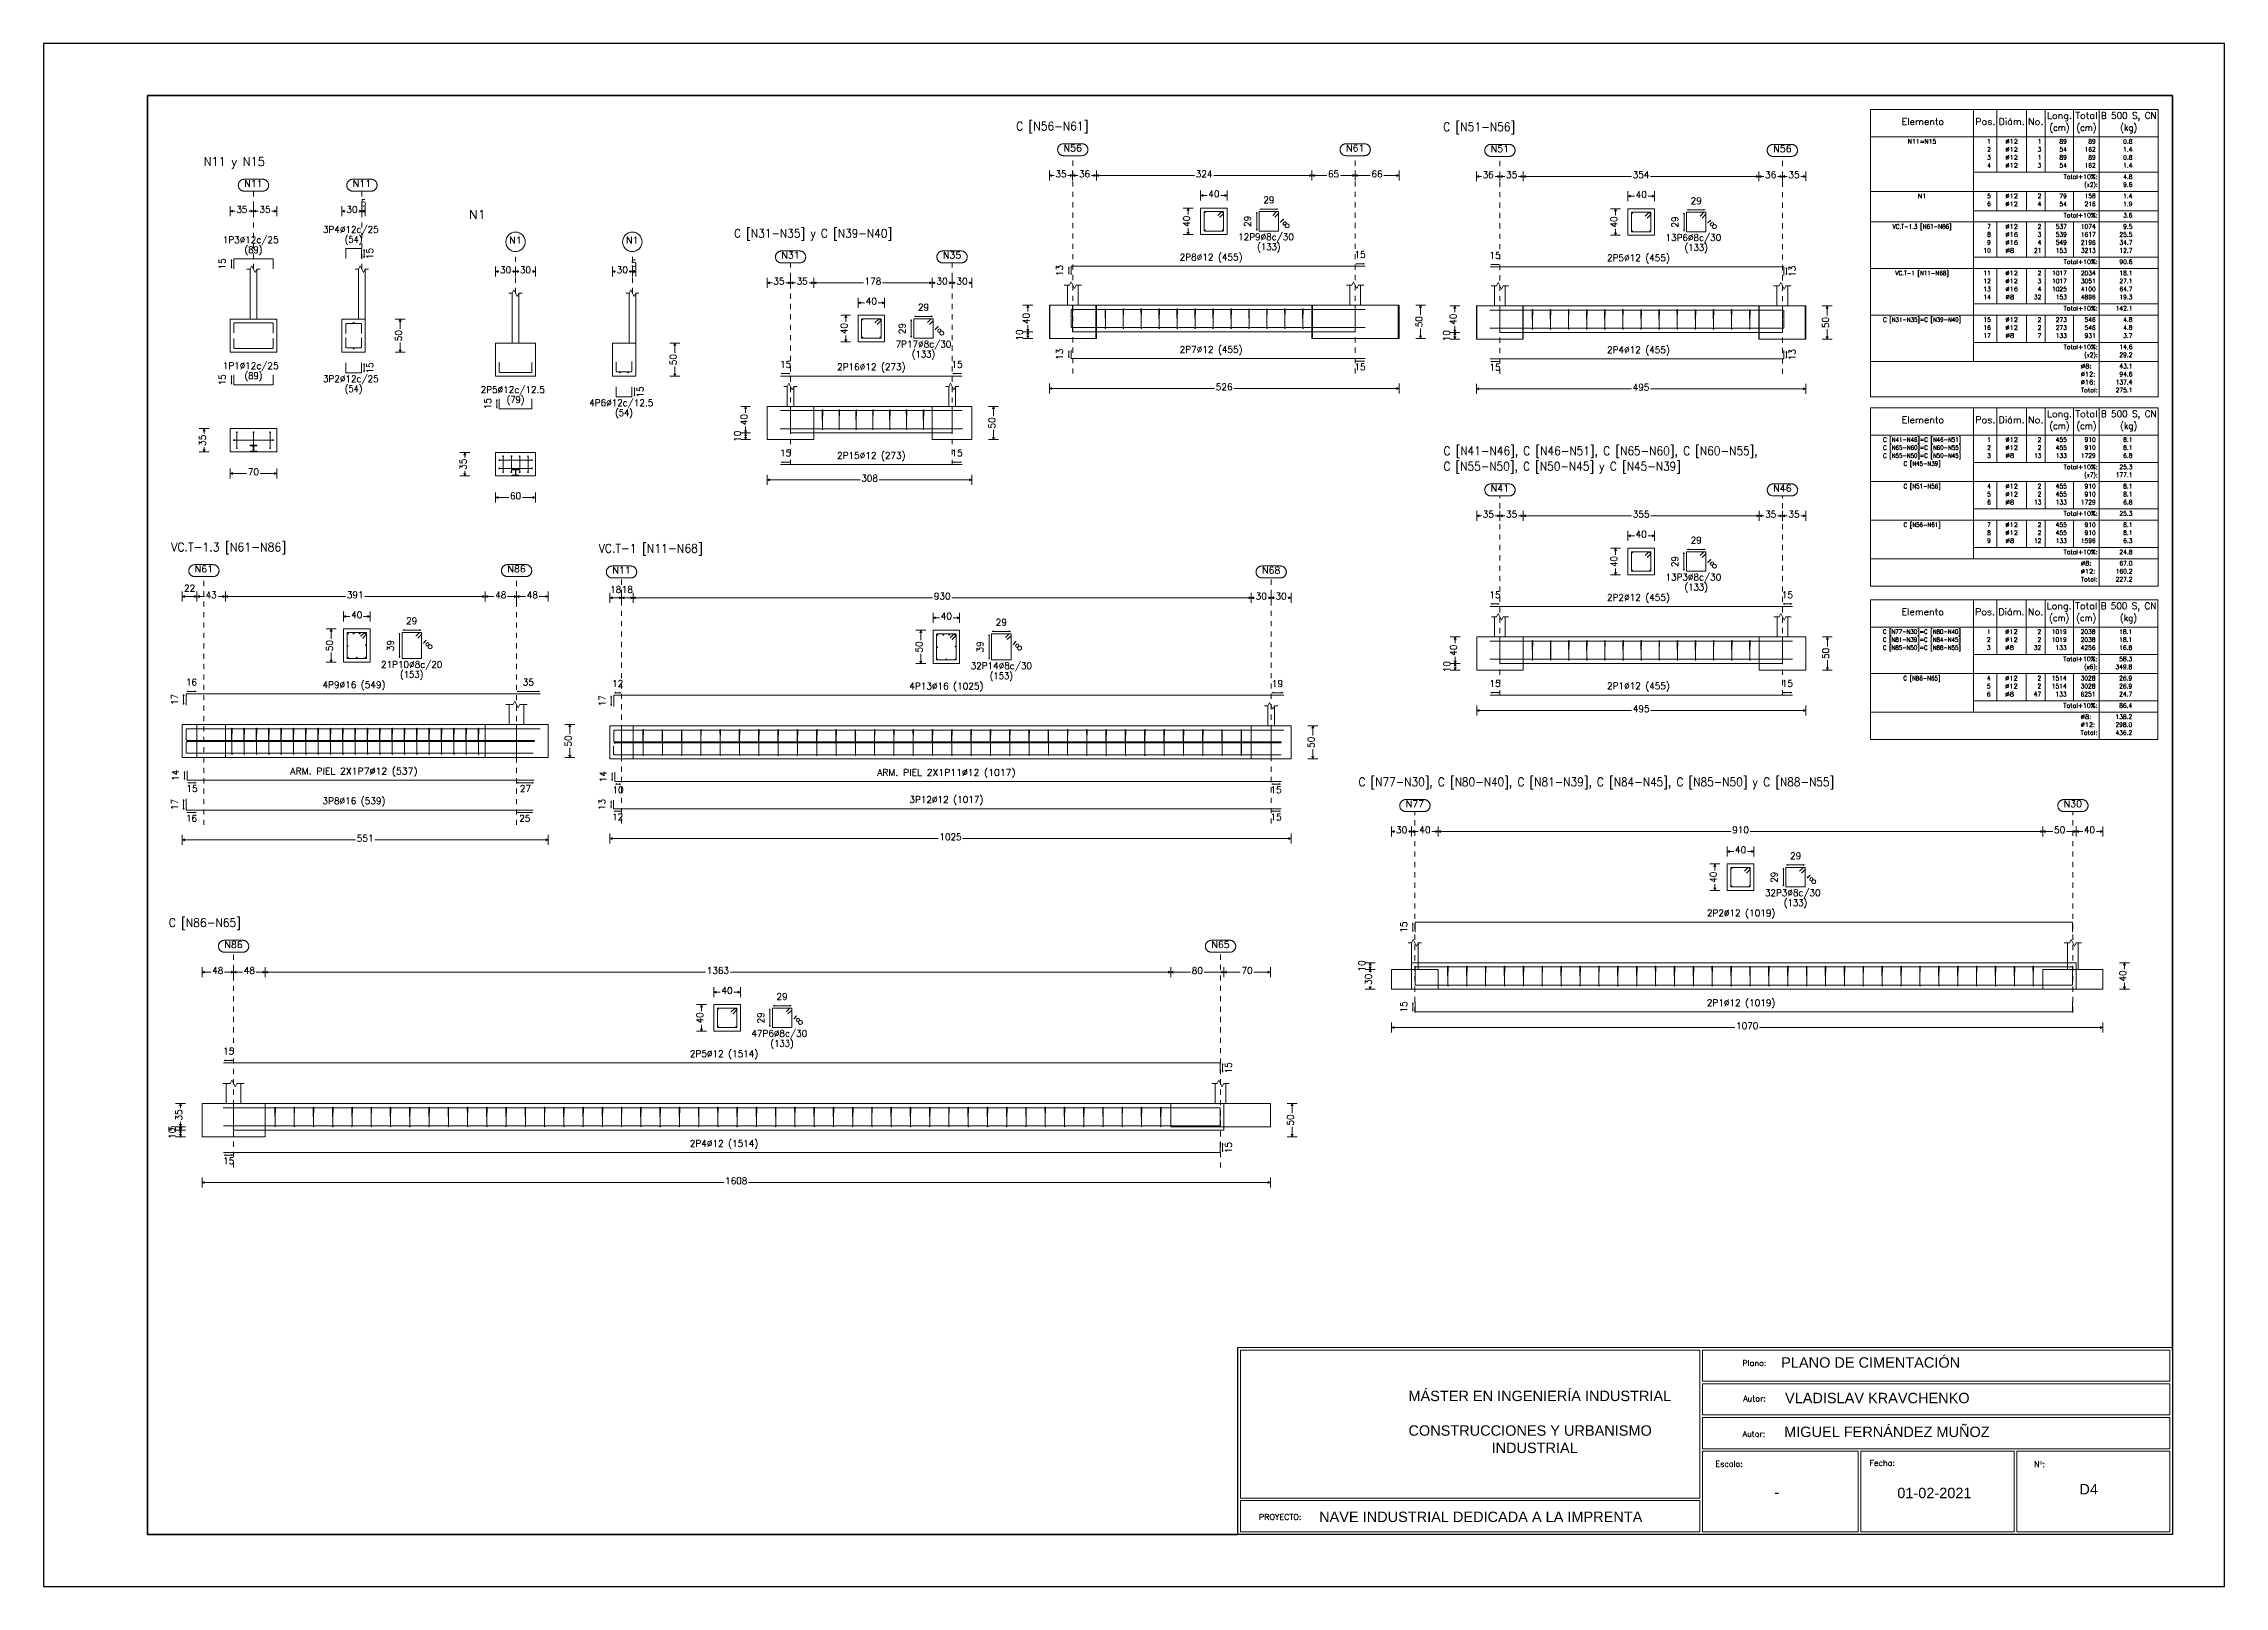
# Model space of a CAD drawing. Header units: inches. Extents: x 72863 to 73068, y 49095 to 49225.
# Drawn here: x 72952.65 to 72994.65, y 49127.89 to 49157.59 of the extents above; entities that cross this region are included whole.
import ezdxf
from ezdxf.enums import TextEntityAlignment as Align

# ---------------------------------------------------------------- set-up
doc = ezdxf.new("R2010")
doc.units = ezdxf.units.IN
doc.linetypes.add('CYPE_PUNTO', pattern=[0.075, 0, -0.075])
doc.layers.get('0').update_dxf_attribs({"lineweight": 15})
for name, color, linetype, lineweight in [('CIM_COTAS', 2, 'Continuous', 9), ('CIM_DIB_ARMADOS', 4, 'Continuous', 9), ('CIM_GEOMETRIA', 2, 'Continuous', 9), ('CIM_REFEREN', 2, 'Continuous', 9), ('CIM_TXT_ARMADOS', 3, 'Continuous', 9), ('TABLAS', 1, 'Continuous', 0), ('TEXTO_TABLAS', 1, 'Continuous', 0)]:
    doc.layers.add(name, color=color, linetype=linetype, lineweight=lineweight)
doc.layers.add('VG', color=7, linetype='Continuous')
doc.styles.add('CYPETXT', font='romans__.ttf', dxfattribs={"height": 0.2})
doc.styles.get("Standard").update_dxf_attribs({"font": 'arial.ttf'})

msp = doc.modelspace()

# ---------------------------------------------------------------- texts
at = {"char_height": 0.2, "attachment_point": 1}
for s, width, insert in [('PLANO DE CIMENTACIÓN', 7.513777, (72986.1123, 49132.3033)), ('-', 2.031377, (72985.9822, 49129.8064)), ('D4', 2.031377, (72991.8554, 49129.8641))]:
    msp.add_mtext_dynamic_manual_height_columns(s, width=width, gutter_width=1, heights=[0], dxfattribs=dict(at, insert=insert))
at = {"layer": 'CIM_COTAS', "style": 'CYPETXT'}
for s, width, p, p2 in [('N56', 0.924861, (72972.2917, 49155.5193), (72972.6449, 49155.5193)), ('N61', 0.924861, (72977.7309, 49155.5193), (72978.0842, 49155.5193)), ('N51', 0.924861, (72980.518, 49155.5054), (72980.8713, 49155.5054)), ('N56', 0.924861, (72985.9577, 49155.5054), (72986.3109, 49155.5054)), ('35', 0.872087, (72972.1346, 49155.0201), (72972.3496, 49155.0201)), ('36', 0.872087, (72972.5873, 49155.0201), (72972.8023, 49155.0201)), ('324', 0.872087, (72974.8377, 49155.0201), (72975.1603, 49155.0201)), ('65', 0.872087, (72977.3826, 49155.0201), (72977.5977, 49155.0201)), ('66', 0.872087, (72978.2214, 49155.0201), (72978.4364, 49155.0201)), ('36', 0.872087, (72980.361, 49155.0062), (72980.576, 49155.0062)), ('35', 0.872087, (72980.8123, 49155.0062), (72981.0274, 49155.0062)), ('354', 0.872087, (72983.251, 49155.0062), (72983.5736, 49155.0062)), ('36', 0.872087, (72985.801, 49155.0062), (72986.016, 49155.0062)), ('35', 0.872087, (72986.2523, 49155.0062), (72986.4674, 49155.0062)), ('N11', 0.924861, (72956.5126, 49154.8356), (72956.8659, 49154.8356)), ('N11', 0.924861, (72958.6009, 49154.8356), (72958.9542, 49154.8356)), ('40', 0.872087, (72975.0784, 49154.6361), (72975.2935, 49154.6361)), ('40', 0.872087, (72983.3085, 49154.6222), (72983.5236, 49154.6222)), ('35', 0.872087, (72956.3577, 49154.3364), (72956.5727, 49154.3364)), ('35', 0.872087, (72956.8057, 49154.3364), (72957.0207, 49154.3364)), ('30', 0.872087, (72958.478, 49154.3364), (72958.6931, 49154.3364)), ('5', 0.872087, (72958.7558, 49154.4644), (72958.8633, 49154.4644)), ('N1', 0.950013, (72961.6134, 49153.7451), (72961.8591, 49153.7451)), ('N1', 0.950013, (72963.863, 49153.7451), (72964.1087, 49153.7451)), ('N31', 0.924861, (72966.8563, 49153.4547), (72967.2095, 49153.4547)), ('N35', 0.924861, (72969.9667, 49153.4547), (72970.3199, 49153.4547)), ('30', 0.872087, (72961.4367, 49153.174), (72961.6518, 49153.174)), ('30', 0.872087, (72961.8207, 49153.174), (72962.0358, 49153.174)), ('30', 0.872087, (72963.6863, 49153.174), (72963.9014, 49153.174)), ('5', 0.872087, (72963.9641, 49153.302), (72964.0716, 49153.302)), ('35', 0.872087, (72966.7014, 49152.9555), (72966.9164, 49152.9555)), ('35', 0.872087, (72967.1494, 49152.9555), (72967.3644, 49152.9555)), ('178', 0.872087, (72968.4588, 49152.9555), (72968.7814, 49152.9555)), ('30', 0.872087, (72969.8438, 49152.9555), (72970.0588, 49152.9555)), ('30', 0.872087, (72970.2278, 49152.9555), (72970.4428, 49152.9555)), ('40', 0.872087, (72968.4806, 49152.5715), (72968.6956, 49152.5715)), ('526', 0.872087, (72975.2238, 49150.921), (72975.5464, 49150.921)), ('495', 0.872087, (72983.251, 49150.9142), (72983.5736, 49150.9142)), ('70', 0.872087, (72956.5817, 49149.2849), (72956.7967, 49149.2849)), ('308', 0.872087, (72968.3948, 49149.1619), (72968.7174, 49149.1619)), ('60', 0.872087, (72961.6287, 49148.8233), (72961.8438, 49148.8233)), ('N41', 0.924861, (72980.5192, 49148.9694), (72980.8725, 49148.9694)), ('N46', 0.924861, (72985.9592, 49148.9694), (72986.3125, 49148.9694)), ('35', 0.872087, (72980.3644, 49148.4702), (72980.5794, 49148.4702)), ('35', 0.872087, (72980.8124, 49148.4702), (72981.0274, 49148.4702)), ('355', 0.872087, (72983.2546, 49148.4702), (72983.5772, 49148.4702)), ('35', 0.872087, (72985.8044, 49148.4702), (72986.0194, 49148.4702)), ('35', 0.872087, (72986.2524, 49148.4702), (72986.4674, 49148.4702)), ('40', 0.872087, (72983.3084, 49148.0862), (72983.5234, 49148.0862)), ('22', 0.872087, (72955.3514, 49147.0441), (72955.5664, 49147.0441)), ('N61', 0.924861, (72955.5574, 49147.4153), (72955.9107, 49147.4153)), ('N86', 0.924861, (72961.5798, 49147.4153), (72961.9331, 49147.4153)), ('18', 0.872087, (72963.5581, 49147.0185), (72963.7731, 49147.0185)), ('N11', 0.924861, (72963.601, 49147.3897), (72963.9542, 49147.3897)), ('18', 0.872087, (72963.7821, 49147.0185), (72963.9971, 49147.0185)), ('N68', 0.924861, (72976.113, 49147.3897), (72976.4662, 49147.3897)), ('43', 0.872087, (72955.7674, 49146.9161), (72955.9824, 49146.9161)), ('391', 0.872087, (72958.488, 49146.9161), (72958.8106, 49146.9161)), ('48', 0.872087, (72961.345, 49146.9161), (72961.56, 49146.9161)), ('48', 0.872087, (72961.953, 49146.9161), (72962.168, 49146.9161)), ('930', 0.872087, (72969.7923, 49146.8905), (72970.1149, 49146.8905)), ('30', 0.872087, (72975.9901, 49146.8905), (72976.2051, 49146.8905)), ('30', 0.872087, (72976.3741, 49146.8905), (72976.5891, 49146.8905)), ('40', 0.872087, (72958.5706, 49146.5321), (72958.7856, 49146.5321)), ('40', 0.872087, (72969.9261, 49146.5065), (72970.1411, 49146.5065)), ('495', 0.872087, (72983.2546, 49144.7246), (72983.5772, 49144.7246)), ('N77', 0.924861, (72978.8812, 49142.8927), (72979.2344, 49142.8927)), ('N30', 0.924861, (72991.5532, 49142.8927), (72991.9064, 49142.8927)), ('30', 0.872087, (72978.6943, 49142.3935), (72978.9093, 49142.3935)), ('40', 0.872087, (72979.1423, 49142.3935), (72979.3573, 49142.3935)), ('910', 0.872087, (72985.1685, 49142.3935), (72985.4911, 49142.3935)), ('50', 0.872087, (72991.3663, 49142.3935), (72991.5813, 49142.3935)), ('40', 0.872087, (72991.9423, 49142.3935), (72992.1573, 49142.3935)), ('551', 0.872087, (72958.68, 49142.231), (72959.0026, 49142.231)), ('1025', 0.872087, (72969.8986, 49142.2566), (72970.3286, 49142.2566)), ('40', 0.872087, (72985.2223, 49142.0095), (72985.4373, 49142.0095)), ('N86', 0.924861, (72956.1295, 49140.1839), (72956.4828, 49140.1839)), ('N65', 0.924861, (72975.1375, 49140.1839), (72975.4908, 49140.1839)), ('48', 0.872087, (72955.8947, 49139.6847), (72956.1097, 49139.6847)), ('48', 0.872087, (72956.5027, 49139.6847), (72956.7177, 49139.6847)), ('1363', 0.872087, (72965.4191, 49139.6847), (72965.8492, 49139.6847)), ('80', 0.872087, (72974.7587, 49139.6847), (72974.9737, 49139.6847)), ('70', 0.872087, (72975.7187, 49139.6847), (72975.9337, 49139.6847)), ('40', 0.872087, (72965.7027, 49139.3007), (72965.9177, 49139.3007)), ('1070', 0.872087, (72985.2428, 49138.6217), (72985.6728, 49138.6217)), ('1608', 0.872087, (72965.7711, 49135.6364), (72966.2012, 49135.6364))]:
    msp.add_text(s, height=0.128, dxfattribs=dict(at, width=width)).set_placement(p, p2, align=Align.FIT)
at = {"layer": 'CIM_COTAS', "style": 'CYPETXT', "width": 0.872087}
for s, p, p2 in [('40', (72974.7243, 49154.0649), (72974.7243, 49154.2799)), ('40', (72982.9545, 49154.051), (72982.9545, 49154.2661)), ('40', (72968.1265, 49152.0003), (72968.1265, 49152.2153)), ('40', (72971.634, 49152.1946), (72971.634, 49152.4097)), ('50', (72979.2001, 49152.1306), (72979.2001, 49152.3457)), ('40', (72979.8565, 49152.1814), (72979.8565, 49152.3964)), ('50', (72987.0321, 49152.1174), (72987.0321, 49152.3324)), ('50', (72959.5471, 49151.8635), (72959.5471, 49152.0785)), ('10', (72971.506, 49151.8746), (72971.506, 49152.0897)), ('10', (72979.7285, 49151.8614), (72979.7285, 49152.0764)), ('50', (72964.8361, 49151.4019), (72964.8361, 49151.6169)), ('10', (72966.0723, 49149.9267), (72966.0723, 49150.1417)), ('40', (72966.2003, 49150.2467), (72966.2003, 49150.4617)), ('50', (72970.9759, 49150.1827), (72970.9759, 49150.3977)), ('35', (72955.7689, 49149.85), (72955.7689, 49150.0651)), ('35', (72960.79, 49149.3884), (72960.79, 49149.6035)), ('40', (72982.9543, 49147.515), (72982.9543, 49147.73)), ('50', (72958.2165, 49145.8969), (72958.2165, 49146.1119)), ('50', (72969.572, 49145.8713), (72969.572, 49146.0863)), ('40', (72979.8632, 49145.8094), (72979.8632, 49146.0244)), ('50', (72987.0325, 49145.7454), (72987.0325, 49145.9604)), ('10', (72979.7352, 49145.4894), (72979.7352, 49145.7044)), ('50', (72962.8131, 49144.0595), (72962.8131, 49144.2745)), ('50', (72977.1222, 49144.0339), (72977.1222, 49144.2489)), ('40', (72984.8682, 49141.4383), (72984.8682, 49141.6534)), ('10', (72978.0972, 49139.7276), (72978.0972, 49139.9426)), ('30', (72978.2252, 49139.4716), (72978.2252, 49139.6866)), ('40', (72992.7544, 49139.5356), (72992.7544, 49139.7506)), ('40', (72965.3486, 49138.7295), (72965.3486, 49138.9445)), ('5', (72955.1855, 49136.6565), (72955.1855, 49136.7641)), ('10', (72955.1855, 49136.5068), (72955.1855, 49136.7218)), ('35', (72955.3135, 49136.8588), (72955.3135, 49137.0738)), ('50', (72976.7228, 49136.7628), (72976.7228, 49136.9778))]:
    msp.add_text(s, height=0.128, rotation=90, dxfattribs=at).set_placement(p, p2, align=Align.FIT)
at = {"layer": 'CIM_REFEREN', "style": 'CYPETXT'}
for s, width, p, p2 in [('C [N56-N61]', 0.788413, (72971.378, 49155.9225), (72972.7683, 49155.9225)), ('C [N51-N56]', 0.788413, (72979.6005, 49155.9086), (72980.9908, 49155.9086)), ('N11 y N15', 0.80949, (72955.7286, 49155.2388), (72956.9092, 49155.2388)), ('N1', 0.950013, (72960.8396, 49154.2203), (72961.1591, 49154.2203)), ('C [N31-N35] y C [N39-N40]', 0.762167, (72965.9443, 49153.8579), (72968.9869, 49153.8579)), ('C [N41-N46], C [N46-N51], C [N65-N60], C [N60-N55],', 0.767225, (72979.6072, 49149.6721), (72985.6575, 49149.6721)), ('C [N55-N50], C [N50-N45] y C [N45-N39]', 0.761402, (72979.6072, 49149.3726), (72984.1799, 49149.3726)), ('VC.T-1.3 [N61-N86]', 0.811306, (72955.1043, 49147.8185), (72957.3183, 49147.8185)), ('VC.T-1 [N11-N68]', 0.806036, (72963.3373, 49147.7929), (72965.3416, 49147.7929)), ('C [N77-N30], C [N80-N40], C [N81-N39], C [N84-N45], C [N85-N50] y C [N88-N55]', 0.760641, (72977.9692, 49143.2959), (72987.132, 49143.2959)), ('C [N86-N65]', 0.788413, (72955.0575, 49140.5871), (72956.4478, 49140.5871))]:
    msp.add_text(s, height=0.1664, dxfattribs=dict(at, width=width)).set_placement(p, p2, align=Align.FIT)
at = {"layer": 'CIM_TXT_ARMADOS', "style": 'CYPETXT'}
for s, width, p, p2 in [('29', 0.872087, (72976.1373, 49154.5193), (72976.3523, 49154.5193)), ('29', 0.872087, (72984.3674, 49154.5054), (72984.5825, 49154.5054)), ('1P3%%c12c/25', 0.870411, (72956.0988, 49153.754), (72957.1721, 49153.754)), ('3P4%%c12c/25', 0.870411, (72958.0271, 49153.9524), (72959.1004, 49153.9524)), ('(54)', 0.812098, (72958.4467, 49153.7604), (72958.7884, 49153.7604)), ('12P9%%c8c/30', 0.870411, (72975.6544, 49153.8095), (72976.7277, 49153.8095)), ('13P6%%c8c/30', 0.870411, (72983.8845, 49153.7957), (72984.9578, 49153.7957)), ('(89)', 0.812098, (72956.5183, 49153.562), (72956.8601, 49153.562)), ('2P8%%c12 (455)', 0.857229, (72974.5264, 49153.4191), (72975.7379, 49153.4191)), ('(133)', 0.825691, (72976.0202, 49153.6175), (72976.4695, 49153.6175)), ('15', 0.872087, (72977.8948, 49153.4671), (72978.1098, 49153.4671)), ('15', 0.872087, (72980.4924, 49153.4533), (72980.7074, 49153.4533)), ('2P5%%c12 (455)', 0.857229, (72982.7565, 49153.4053), (72983.9681, 49153.4053)), ('(133)', 0.825691, (72984.2503, 49153.6037), (72984.6996, 49153.6037)), ('29', 0.872087, (72969.4857, 49152.4547), (72969.7007, 49152.4547)), ('7P17%%c8c/30', 0.870411, (72969.0566, 49151.7449), (72970.1299, 49151.7449)), ('2P7%%c12 (455)', 0.857229, (72974.5264, 49151.641), (72975.7379, 49151.641)), ('2P4%%c12 (455)', 0.857229, (72982.7565, 49151.6342), (72983.9681, 49151.6342)), ('1P1%%c12c/25', 0.870411, (72956.0988, 49151.3291), (72957.1721, 49151.3291)), ('15', 0.872087, (72966.8294, 49151.3545), (72967.0444, 49151.3545)), ('2P16%%c12 (273)', 0.858421, (72967.9286, 49151.3065), (72969.2476, 49151.3065)), ('(133)', 0.825691, (72969.3686, 49151.5529), (72969.8179, 49151.5529)), ('15', 0.872087, (72970.1318, 49151.3545), (72970.3468, 49151.3545)), ('15', 0.872087, (72977.8948, 49151.305), (72978.1098, 49151.305)), ('15', 0.872087, (72980.4924, 49151.2982), (72980.7074, 49151.2982)), ('(89)', 0.812098, (72956.5183, 49151.1371), (72956.8601, 49151.1371)), ('3P2%%c12c/25', 0.870411, (72958.0271, 49151.0775), (72959.1004, 49151.0775)), ('(54)', 0.812098, (72958.4467, 49150.8855), (72958.7884, 49150.8855)), ('2P5%%c12c/12.5', 0.869753, (72961.0652, 49150.8675), (72962.2998, 49150.8675)), ('(79)', 0.812098, (72961.5654, 49150.6755), (72961.9071, 49150.6755)), ('4P6%%c12c/12.5', 0.869753, (72963.1548, 49150.6159), (72964.3894, 49150.6159)), ('(54)', 0.812098, (72963.655, 49150.4239), (72963.9967, 49150.4239)), ('15', 0.872087, (72966.8294, 49149.6483), (72967.0444, 49149.6483)), ('2P15%%c12 (273)', 0.858421, (72967.9286, 49149.6003), (72969.2476, 49149.6003)), ('15', 0.872087, (72970.1318, 49149.6483), (72970.3468, 49149.6483)), ('29', 0.872087, (72984.3672, 49147.9694), (72984.5823, 49147.9694)), ('13P3%%c8c/30', 0.870411, (72983.8844, 49147.2596), (72984.9576, 49147.2596)), ('(133)', 0.825691, (72984.2501, 49147.0676), (72984.6994, 49147.0676)), ('15', 0.872087, (72980.4924, 49146.9172), (72980.7074, 49146.9172)), ('2P2%%c12 (455)', 0.857229, (72982.7564, 49146.8692), (72983.9679, 49146.8692)), ('15', 0.872087, (72986.1244, 49146.9172), (72986.3394, 49146.9172)), ('29', 0.872087, (72959.6294, 49146.4153), (72959.8445, 49146.4153)), ('29', 0.872087, (72970.985, 49146.3897), (72971.2, 49146.3897)), ('21P10%%c8c/20', 0.870564, (72959.1466, 49145.5775), (72960.3274, 49145.5775)), ('(153)', 0.825691, (72959.5123, 49145.3855), (72959.9616, 49145.3855)), ('32P14%%c8c/30', 0.870564, (72970.5021, 49145.5519), (72971.6829, 49145.5519)), ('(153)', 0.825691, (72970.8678, 49145.3599), (72971.3171, 49145.3599)), ('16', 0.872087, (72955.3885, 49145.2351), (72955.6035, 49145.2351)), ('4P9%%c16 (549)', 0.857229, (72958.0186, 49145.1871), (72959.2301, 49145.1871)), ('35', 0.872087, (72961.875, 49145.2351), (72962.09, 49145.2351)), ('12', 0.872087, (72963.5952, 49145.2095), (72963.8102, 49145.2095)), ('4P13%%c16 (1025)', 0.859436, (72969.3203, 49145.1615), (72970.7469, 49145.1615)), ('19', 0.872087, (72976.3037, 49145.2095), (72976.5187, 49145.2095)), ('15', 0.872087, (72980.4924, 49145.211), (72980.7074, 49145.211)), ('2P1%%c12 (455)', 0.857229, (72982.7564, 49145.163), (72983.9679, 49145.163)), ('15', 0.872087, (72986.1244, 49145.211), (72986.3394, 49145.211)), ('ARM. PIEL 2X1P7%%c12 (537)', 0.886245, (72957.3984, 49143.5251), (72959.8502, 49143.5251)), ('ARM. PIEL 2X1P11%%c12 (1017)', 0.885086, (72968.7002, 49143.4995), (72971.367, 49143.4995)), ('15', 0.872087, (72955.3974, 49143.1891), (72955.6125, 49143.1891)), ('3P8%%c16 (539)', 0.857229, (72958.0186, 49142.951), (72959.2301, 49142.951)), ('27', 0.872087, (72961.8194, 49143.1891), (72962.0345, 49143.1891)), ('10', 0.872087, (72963.6042, 49143.1635), (72963.8192, 49143.1635)), ('3P12%%c12 (1017)', 0.859436, (72969.3203, 49142.9766), (72970.7469, 49142.9766)), ('15', 0.872087, (72976.2781, 49143.1635), (72976.4931, 49143.1635)), ('16', 0.872087, (72955.3885, 49142.615), (72955.6035, 49142.615)), ('25', 0.872087, (72961.8076, 49142.615), (72962.0226, 49142.615)), ('12', 0.872087, (72963.5939, 49142.6406), (72963.809, 49142.6406)), ('15', 0.872087, (72976.2781, 49142.6406), (72976.4931, 49142.6406)), ('29', 0.872087, (72986.2812, 49141.8927), (72986.4962, 49141.8927)), ('32P3%%c8c/30', 0.870411, (72985.7983, 49141.183), (72986.8716, 49141.183)), ('2P2%%c12 (1019)', 0.858421, (72984.6805, 49140.7926), (72985.9996, 49140.7926)), ('(133)', 0.825691, (72986.164, 49140.991), (72986.6133, 49140.991)), ('29', 0.872087, (72966.7615, 49139.1839), (72966.9766, 49139.1839)), ('2P1%%c12 (1019)', 0.858421, (72984.6805, 49139.0652), (72985.9996, 49139.0652)), ('47P6%%c8c/30', 0.870411, (72966.2787, 49138.4741), (72967.3519, 49138.4741)), ('(133)', 0.825691, (72966.6444, 49138.2821), (72967.0937, 49138.2821)), ('15', 0.872087, (72956.1027, 49138.1317), (72956.3177, 49138.1317)), ('2P5%%c12 (1514)', 0.858421, (72965.0931, 49138.0837), (72966.4121, 49138.0837)), ('2P4%%c12 (1514)', 0.858421, (72965.0931, 49136.3564), (72966.4121, 49136.3564)), ('15', 0.872087, (72956.1027, 49136.0204), (72956.3177, 49136.0204))]:
    msp.add_text(s, height=0.128, dxfattribs=dict(at, width=width)).set_placement(p, p2, align=Align.FIT)
at = {"layer": 'CIM_TXT_ARMADOS', "style": 'CYPETXT', "width": 0.872087}
for s, rotation, p, p2 in [('29', 90, (72975.8979, 49154.0649), (72975.8979, 49154.2799)), ('8', 45, (72976.5837, 49154.0217), (72976.6598, 49154.0977)), ('29', 90, (72984.1281, 49154.051), (72984.1281, 49154.2661)), ('8', 45, (72984.8139, 49154.0078), (72984.8899, 49154.0839)), ('15', 90, (72956.1529, 49153.2465), (72956.1529, 49153.4615)), ('15', 90, (72958.9939, 49153.4449), (72958.9939, 49153.6599)), ('13', 90, (72972.279, 49153.1169), (72972.279, 49153.3319)), ('13', 90, (72986.388, 49153.1036), (72986.388, 49153.3187)), ('29', 90, (72969.2463, 49152.0003), (72969.2463, 49152.2153)), ('8', 45, (72969.9322, 49151.9571), (72970.0082, 49152.0331)), ('15', 90, (72958.9939, 49151.242), (72958.9939, 49151.4571)), ('13', 90, (72972.279, 49151.5042), (72972.279, 49151.7193)), ('13', 90, (72986.388, 49151.4968), (72986.388, 49151.7118)), ('15', 90, (72956.1529, 49151.0135), (72956.1529, 49151.2286)), ('15', 90, (72964.2022, 49150.7804), (72964.2022, 49150.9955)), ('15', 90, (72961.2639, 49150.5519), (72961.2639, 49150.767)), ('29', 90, (72984.1279, 49147.515), (72984.1279, 49147.73)), ('8', 45, (72984.8137, 49147.4717), (72984.8897, 49147.5478)), ('39', 90, (72959.3901, 49145.8969), (72959.3901, 49146.1119)), ('8', 45.00124, (72960.0759, 49145.9177), (72960.1519, 49145.9937)), ('39', 90, (72970.7456, 49145.8713), (72970.7456, 49146.0863)), ('8', 45.00124, (72971.4314, 49145.8921), (72971.5074, 49145.9681)), ('17', 90, (72955.2323, 49144.8601), (72955.2323, 49145.0751)), ('17', 90, (72963.4678, 49144.8345), (72963.4678, 49145.0495)), ('14', 90, (72955.2502, 49143.3964), (72955.2502, 49143.6115)), ('14', 90, (72963.4858, 49143.3708), (72963.4858, 49143.5859)), ('17', 90, (72955.2323, 49142.839), (72955.2323, 49143.054)), ('13', 90, (72963.4653, 49142.8377), (72963.4653, 49143.0527)), ('29', 90, (72986.0418, 49141.4383), (72986.0418, 49141.6534)), ('8', 45, (72986.7276, 49141.3951), (72986.8036, 49141.4711)), ('15', 90, (72978.9055, 49140.477), (72978.9055, 49140.6921)), ('29', 90, (72966.5222, 49138.7295), (72966.5222, 49138.9445)), ('8', 45, (72967.208, 49138.6863), (72967.284, 49138.7623)), ('15', 90, (72978.9055, 49138.9417), (72978.9055, 49139.1567)), ('15', 90, (72975.5305, 49137.7682), (72975.5305, 49137.9833)), ('15', 90, (72975.5305, 49136.2329), (72975.5305, 49136.4479))]:
    msp.add_text(s, height=0.128, rotation=rotation, dxfattribs=at).set_placement(p, p2, align=Align.FIT)
at = {"layer": 'TEXTO_TABLAS', "style": 'CYPETXT'}
for s, height, width, p, p2 in [('Elemento', 0.128, 0.922929, (72988.433, 49156.0281), (72989.249, 49156.0281)), ('Pos.', 0.128, 0.930043, (72989.849, 49156.0281), (72990.2349, 49156.0281)), ('Diám.', 0.128, 0.924206, (72990.2989, 49156.0281), (72990.8019, 49156.0281)), ('No.', 0.128, 0.948463, (72990.8659, 49156.0281), (72991.1654, 49156.0281)), ('Long.', 0.128, 0.937094, (72991.2294, 49156.1433), (72991.7114, 49156.1433)), ('(cm)', 0.128, 0.818573, (72991.2784, 49155.9129), (72991.6624, 49155.9129)), ('Total', 0.128, 0.935074, (72991.7754, 49156.1433), (72992.2054, 49156.1433)), ('(cm)', 0.128, 0.818573, (72991.7984, 49155.9129), (72992.1824, 49155.9129)), ('B 500 S, CN', 0.128, 0.772631, (72992.2694, 49156.1433), (72993.3408, 49156.1433)), ('(kg)', 0.128, 0.827454, (72992.641, 49155.9129), (72992.9693, 49155.9129)), ('N11=N15', 0.08533, 0.885754, (72988.5523, 49155.6676), (72989.0976, 49155.6676)), ('2', 0.0853, 0.872087, (72990.0778, 49155.514), (72990.1494, 49155.514)), ('1', 0.0853, 0.872087, (72990.0778, 49155.6676), (72990.1494, 49155.6676)), ('%%c12', 0.08533, 1.002473, (72990.4288, 49155.6676), (72990.672, 49155.6676)), ('%%c12', 0.08533, 1.002473, (72990.4288, 49155.514), (72990.672, 49155.514)), ('3', 0.0853, 0.872087, (72991.0515, 49155.514), (72991.1232, 49155.514)), ('1', 0.0853, 0.872087, (72991.0515, 49155.6676), (72991.1232, 49155.6676)), ('89', 0.08533, 0.872087, (72991.4704, 49155.6676), (72991.6138, 49155.6676)), ('54', 0.08533, 0.872087, (72991.4704, 49155.514), (72991.6138, 49155.514)), ('162', 0.08533, 0.872087, (72991.9546, 49155.514), (72992.1696, 49155.514)), ('89', 0.08533, 0.872087, (72992.0262, 49155.6676), (72992.1696, 49155.6676)), ('0.8', 0.08533, 0.868061, (72992.6976, 49155.6676), (72992.8768, 49155.6676)), ('1.4', 0.08533, 0.868061, (72992.6976, 49155.514), (72992.8768, 49155.514)), ('3', 0.0853, 0.872087, (72990.0778, 49155.3604), (72990.1494, 49155.3604)), ('4', 0.0853, 0.872087, (72990.0778, 49155.2068), (72990.1494, 49155.2068)), ('%%c12', 0.08533, 1.002473, (72990.4288, 49155.3604), (72990.672, 49155.3604)), ('%%c12', 0.08533, 1.002473, (72990.4288, 49155.2068), (72990.672, 49155.2068)), ('3', 0.0853, 0.872087, (72991.0515, 49155.2068), (72991.1232, 49155.2068)), ('1', 0.0853, 0.872087, (72991.0515, 49155.3604), (72991.1232, 49155.3604)), ('89', 0.08533, 0.872087, (72991.4704, 49155.3604), (72991.6138, 49155.3604)), ('54', 0.08533, 0.872087, (72991.4704, 49155.2068), (72991.6138, 49155.2068)), ('162', 0.08533, 0.872087, (72991.9546, 49155.2068), (72992.1696, 49155.2068)), ('89', 0.08533, 0.872087, (72992.0262, 49155.3604), (72992.1696, 49155.3604)), ('0.8', 0.08533, 0.868061, (72992.6976, 49155.3604), (72992.8768, 49155.3604)), ('1.4', 0.08533, 0.868061, (72992.6976, 49155.2068), (72992.8768, 49155.2068)), ('N1', 0.08533, 0.950013, (72988.743, 49154.618), (72988.9069, 49154.618)), ('5', 0.0853, 0.872087, (72990.0778, 49154.618), (72990.1494, 49154.618)), ('%%c12', 0.08533, 1.002473, (72990.4288, 49154.618), (72990.672, 49154.618)), ('2', 0.0853, 0.872087, (72991.0515, 49154.618), (72991.1232, 49154.618)), ('79', 0.08533, 0.872087, (72991.4704, 49154.618), (72991.6138, 49154.618)), ('Total+10%:', 0.08533, 0.906318, (72991.5514, 49154.9892), (72992.2054, 49154.9892)), ('(x2):', 0.08533, 0.820215, (72991.9507, 49154.8356), (72992.2054, 49154.8356)), ('158', 0.08533, 0.872087, (72991.9546, 49154.618), (72992.1696, 49154.618)), ('4.8', 0.08533, 0.868061, (72992.6976, 49154.9892), (72992.8768, 49154.9892)), ('9.6', 0.08533, 0.868061, (72992.6976, 49154.8356), (72992.8768, 49154.8356)), ('1.4', 0.08533, 0.868061, (72992.6976, 49154.618), (72992.8768, 49154.618)), ('6', 0.0853, 0.872087, (72990.0778, 49154.4644), (72990.1494, 49154.4644)), ('%%c12', 0.08533, 1.002473, (72990.4288, 49154.4644), (72990.672, 49154.4644)), ('4', 0.0853, 0.872087, (72991.0515, 49154.4644), (72991.1232, 49154.4644)), ('54', 0.08533, 0.872087, (72991.4704, 49154.4644), (72991.6138, 49154.4644)), ('Total+10%:', 0.08533, 0.906318, (72991.5514, 49154.2468), (72992.2054, 49154.2468)), ('216', 0.08533, 0.872087, (72991.9546, 49154.4644), (72992.1696, 49154.4644)), ('3.6', 0.08533, 0.868061, (72992.6976, 49154.2468), (72992.8768, 49154.2468)), ('1.9', 0.08533, 0.868061, (72992.6976, 49154.4644), (72992.8768, 49154.4644)), ('VC.T-1.3 [N61-N86]', 0.085333, 0.811306, (72988.2573, 49154.0292), (72989.3926, 49154.0292)), ('7', 0.0853, 0.872087, (72990.0778, 49154.0292), (72990.1494, 49154.0292)), ('8', 0.0853, 0.872087, (72990.0778, 49153.8756), (72990.1494, 49153.8756)), ('%%c12', 0.08533, 1.002473, (72990.4288, 49154.0292), (72990.672, 49154.0292)), ('%%c16', 0.08533, 1.002473, (72990.4288, 49153.8756), (72990.672, 49153.8756)), ('2', 0.0853, 0.872087, (72991.0515, 49154.0292), (72991.1232, 49154.0292)), ('3', 0.0853, 0.872087, (72991.0515, 49153.8756), (72991.1232, 49153.8756)), ('537', 0.08533, 0.872087, (72991.3987, 49154.0292), (72991.6138, 49154.0292)), ('539', 0.08533, 0.872087, (72991.3987, 49153.8756), (72991.6138, 49153.8756)), ('1074', 0.08533, 0.872087, (72991.8829, 49154.0292), (72992.1696, 49154.0292)), ('1617', 0.08533, 0.872087, (72991.8829, 49153.8756), (72992.1696, 49153.8756)), ('25.5', 0.08533, 0.869207, (72992.6259, 49153.8756), (72992.8768, 49153.8756)), ('9.5', 0.08533, 0.868061, (72992.6976, 49154.0292), (72992.8768, 49154.0292)), ('10', 0.08533, 0.872087, (72990.0061, 49153.5684), (72990.1494, 49153.5684)), ('9', 0.0853, 0.872087, (72990.0778, 49153.722), (72990.1494, 49153.722)), ('%%c16', 0.08533, 1.002473, (72990.4288, 49153.722), (72990.672, 49153.722)), ('%%c8', 0.08533, 1.069283, (72990.4288, 49153.5684), (72990.6003, 49153.5684)), ('21', 0.08533, 0.872087, (72990.9798, 49153.5684), (72991.1232, 49153.5684)), ('4', 0.0853, 0.872087, (72991.0515, 49153.722), (72991.1232, 49153.722)), ('549', 0.08533, 0.872087, (72991.3987, 49153.722), (72991.6138, 49153.722)), ('153', 0.08533, 0.872087, (72991.3987, 49153.5684), (72991.6138, 49153.5684)), ('2196', 0.08533, 0.872087, (72991.8829, 49153.722), (72992.1696, 49153.722)), ('3213', 0.08533, 0.872087, (72991.8829, 49153.5684), (72992.1696, 49153.5684)), ('34.7', 0.08533, 0.869207, (72992.6259, 49153.722), (72992.8768, 49153.722)), ('12.7', 0.08533, 0.869207, (72992.6259, 49153.5684), (72992.8768, 49153.5684)), ('VC.T-1 [N11-N68]', 0.085333, 0.806036, (72988.311, 49153.1332), (72989.3389, 49153.1332)), ('11', 0.08533, 0.872087, (72990.0061, 49153.1332), (72990.1494, 49153.1332)), ('12', 0.08533, 0.872087, (72990.0061, 49152.9796), (72990.1494, 49152.9796)), ('%%c12', 0.08533, 1.002473, (72990.4288, 49153.1332), (72990.672, 49153.1332)), ('%%c12', 0.08533, 1.002473, (72990.4288, 49152.9796), (72990.672, 49152.9796)), ('2', 0.0853, 0.872087, (72991.0515, 49153.1332), (72991.1232, 49153.1332)), ('3', 0.0853, 0.872087, (72991.0515, 49152.9796), (72991.1232, 49152.9796)), ('1017', 0.08533, 0.872087, (72991.327, 49153.1332), (72991.6138, 49153.1332)), ('1017', 0.08533, 0.872087, (72991.327, 49152.9796), (72991.6138, 49152.9796)), ('Total+10%:', 0.08533, 0.906318, (72991.5514, 49153.3508), (72992.2054, 49153.3508)), ('2034', 0.08533, 0.872087, (72991.8829, 49153.1332), (72992.1696, 49153.1332)), ('3051', 0.08533, 0.872087, (72991.8829, 49152.9796), (72992.1696, 49152.9796)), ('90.6', 0.08533, 0.869207, (72992.6259, 49153.3508), (72992.8768, 49153.3508)), ('27.1', 0.08533, 0.869207, (72992.6259, 49152.9796), (72992.8768, 49152.9796)), ('18.1', 0.08533, 0.869207, (72992.6259, 49153.1332), (72992.8768, 49153.1332)), ('13', 0.08533, 0.872087, (72990.0061, 49152.826), (72990.1494, 49152.826)), ('14', 0.08533, 0.872087, (72990.0061, 49152.6724), (72990.1494, 49152.6724)), ('%%c16', 0.08533, 1.002473, (72990.4288, 49152.826), (72990.672, 49152.826)), ('%%c8', 0.08533, 1.069283, (72990.4288, 49152.6724), (72990.6003, 49152.6724)), ('32', 0.08533, 0.872087, (72990.9798, 49152.6724), (72991.1232, 49152.6724)), ('4', 0.0853, 0.872087, (72991.0515, 49152.826), (72991.1232, 49152.826)), ('1025', 0.08533, 0.872087, (72991.327, 49152.826), (72991.6138, 49152.826)), ('153', 0.08533, 0.872087, (72991.3987, 49152.6724), (72991.6138, 49152.6724)), ('4100', 0.08533, 0.872087, (72991.8829, 49152.826), (72992.1696, 49152.826)), ('4896', 0.08533, 0.872087, (72991.8829, 49152.6724), (72992.1696, 49152.6724)), ('64.7', 0.08533, 0.869207, (72992.6259, 49152.826), (72992.8768, 49152.826)), ('19.3', 0.08533, 0.869207, (72992.6259, 49152.6724), (72992.8768, 49152.6724)), ('C [N31-N35]=C [N39-N40]', 0.085333, 0.783415, (72988.0749, 49152.2372), (72989.575, 49152.2372)), ('15', 0.08533, 0.872087, (72990.0061, 49152.2372), (72990.1494, 49152.2372)), ('%%c12', 0.08533, 1.002473, (72990.4288, 49152.2372), (72990.672, 49152.2372)), ('2', 0.0853, 0.872087, (72991.0515, 49152.2372), (72991.1232, 49152.2372)), ('273', 0.08533, 0.872087, (72991.3987, 49152.2372), (72991.6138, 49152.2372)), ('Total+10%:', 0.08533, 0.906318, (72991.5514, 49152.4548), (72992.2054, 49152.4548)), ('546', 0.08533, 0.872087, (72991.9546, 49152.2372), (72992.1696, 49152.2372)), ('142.1', 0.08533, 0.869846, (72992.5542, 49152.4548), (72992.8768, 49152.4548)), ('4.8', 0.08533, 0.868061, (72992.6976, 49152.2372), (72992.8768, 49152.2372)), ('16', 0.08533, 0.872087, (72990.0061, 49152.0836), (72990.1494, 49152.0836)), ('17', 0.08533, 0.872087, (72990.0061, 49151.93), (72990.1494, 49151.93)), ('%%c12', 0.08533, 1.002473, (72990.4288, 49152.0836), (72990.672, 49152.0836)), ('%%c8', 0.08533, 1.069283, (72990.4288, 49151.93), (72990.6003, 49151.93)), ('2', 0.0853, 0.872087, (72991.0515, 49152.0836), (72991.1232, 49152.0836)), ('7', 0.0853, 0.872087, (72991.0515, 49151.93), (72991.1232, 49151.93)), ('273', 0.08533, 0.872087, (72991.3987, 49152.0836), (72991.6138, 49152.0836)), ('133', 0.08533, 0.872087, (72991.3987, 49151.93), (72991.6138, 49151.93)), ('Total+10%:', 0.08533, 0.906318, (72991.5514, 49151.7124), (72992.2054, 49151.7124)), ('546', 0.08533, 0.872087, (72991.9546, 49152.0836), (72992.1696, 49152.0836)), ('931', 0.08533, 0.872087, (72991.9546, 49151.93), (72992.1696, 49151.93)), ('14.6', 0.08533, 0.869207, (72992.6259, 49151.7124), (72992.8768, 49151.7124)), ('4.8', 0.08533, 0.868061, (72992.6976, 49152.0836), (72992.8768, 49152.0836)), ('3.7', 0.08533, 0.868061, (72992.6976, 49151.93), (72992.8768, 49151.93)), ('%%c8:', 0.08533, 1.02422, (72991.8829, 49151.3412), (72992.0902, 49151.3412)), ('(x2):', 0.08533, 0.820215, (72991.9507, 49151.5588), (72992.2054, 49151.5588)), ('29.2', 0.08533, 0.869207, (72992.6259, 49151.5588), (72992.8768, 49151.5588)), ('43.1', 0.08533, 0.869207, (72992.6259, 49151.3412), (72992.8768, 49151.3412)), ('Total:', 0.08533, 0.925094, (72991.8829, 49150.8804), (72992.2054, 49150.8804)), ('%%c12:', 0.08533, 0.980292, (72991.8829, 49151.1876), (72992.1619, 49151.1876)), ('%%c16:', 0.08533, 0.980292, (72991.8829, 49151.034), (72992.1619, 49151.034)), ('275.1', 0.08533, 0.869846, (72992.5542, 49150.8804), (72992.8768, 49150.8804)), ('137.4', 0.08533, 0.869846, (72992.5542, 49151.034), (72992.8768, 49151.034)), ('94.6', 0.08533, 0.869207, (72992.6259, 49151.1876), (72992.8768, 49151.1876)), ('Long.', 0.128, 0.937094, (72991.2294, 49150.4024), (72991.7114, 49150.4024)), ('Total', 0.128, 0.935074, (72991.7754, 49150.4024), (72992.2054, 49150.4024)), ('B 500 S, CN', 0.128, 0.772631, (72992.2694, 49150.4024), (72993.3408, 49150.4024)), ('Elemento', 0.128, 0.922929, (72988.433, 49150.2872), (72989.249, 49150.2872)), ('Pos.', 0.128, 0.930043, (72989.849, 49150.2872), (72990.2349, 49150.2872)), ('Diám.', 0.128, 0.924206, (72990.2989, 49150.2872), (72990.8019, 49150.2872)), ('No.', 0.128, 0.948463, (72990.8659, 49150.2872), (72991.1654, 49150.2872)), ('(cm)', 0.128, 0.818573, (72991.2784, 49150.172), (72991.6624, 49150.172)), ('(cm)', 0.128, 0.818573, (72991.7984, 49150.172), (72992.1824, 49150.172)), ('(kg)', 0.128, 0.827454, (72992.641, 49150.172), (72992.9693, 49150.172)), ('C [N41-N46]=C [N46-N51]', 0.085333, 0.783415, (72988.0749, 49149.9267), (72989.575, 49149.9267)), ('C [N65-N60]=C [N60-N55]', 0.085333, 0.783415, (72988.0749, 49149.7731), (72989.575, 49149.7731)), ('C [N55-N50]=C [N50-N45]', 0.085333, 0.783415, (72988.0749, 49149.6195), (72989.575, 49149.6195)), ('2', 0.0853, 0.872087, (72990.0778, 49149.7731), (72990.1494, 49149.7731)), ('3', 0.0853, 0.872087, (72990.0778, 49149.6195), (72990.1494, 49149.6195)), ('1', 0.0853, 0.872087, (72990.0778, 49149.9267), (72990.1494, 49149.9267)), ('%%c12', 0.08533, 1.002473, (72990.4288, 49149.9267), (72990.672, 49149.9267)), ('%%c12', 0.08533, 1.002473, (72990.4288, 49149.7731), (72990.672, 49149.7731)), ('%%c8', 0.08533, 1.069283, (72990.4288, 49149.6195), (72990.6003, 49149.6195)), ('13', 0.08533, 0.872087, (72990.9798, 49149.6195), (72991.1232, 49149.6195)), ('2', 0.0853, 0.872087, (72991.0515, 49149.9267), (72991.1232, 49149.9267)), ('2', 0.0853, 0.872087, (72991.0515, 49149.7731), (72991.1232, 49149.7731)), ('455', 0.08533, 0.872087, (72991.3987, 49149.9267), (72991.6138, 49149.9267)), ('455', 0.08533, 0.872087, (72991.3987, 49149.7731), (72991.6138, 49149.7731)), ('133', 0.08533, 0.872087, (72991.3987, 49149.6195), (72991.6138, 49149.6195)), ('1729', 0.08533, 0.872087, (72991.8829, 49149.6195), (72992.1696, 49149.6195)), ('910', 0.08533, 0.872087, (72991.9546, 49149.9267), (72992.1696, 49149.9267)), ('910', 0.08533, 0.872087, (72991.9546, 49149.7731), (72992.1696, 49149.7731)), ('8.1', 0.08533, 0.868061, (72992.6976, 49149.9267), (72992.8768, 49149.9267)), ('8.1', 0.08533, 0.868061, (72992.6976, 49149.7731), (72992.8768, 49149.7731)), ('6.8', 0.08533, 0.868061, (72992.6976, 49149.6195), (72992.8768, 49149.6195)), ('C [N45-N39]', 0.085333, 0.788413, (72988.4685, 49149.4659), (72989.1814, 49149.4659)), ('Total+10%:', 0.08533, 0.906318, (72991.5514, 49149.4019), (72992.2054, 49149.4019)), ('(x7):', 0.08533, 0.820215, (72991.9507, 49149.2483), (72992.2054, 49149.2483)), ('177.1', 0.08533, 0.869846, (72992.5542, 49149.2483), (72992.8768, 49149.2483)), ('25.3', 0.08533, 0.869207, (72992.6259, 49149.4019), (72992.8768, 49149.4019)), ('C [N51-N56]', 0.085333, 0.788413, (72988.4685, 49149.0307), (72989.1814, 49149.0307)), ('4', 0.0853, 0.872087, (72990.0778, 49149.0307), (72990.1494, 49149.0307)), ('5', 0.0853, 0.872087, (72990.0778, 49148.8771), (72990.1494, 49148.8771)), ('%%c12', 0.08533, 1.002473, (72990.4288, 49149.0307), (72990.672, 49149.0307)), ('%%c12', 0.08533, 1.002473, (72990.4288, 49148.8771), (72990.672, 49148.8771)), ('2', 0.0853, 0.872087, (72991.0515, 49149.0307), (72991.1232, 49149.0307)), ('2', 0.0853, 0.872087, (72991.0515, 49148.8771), (72991.1232, 49148.8771)), ('455', 0.08533, 0.872087, (72991.3987, 49149.0307), (72991.6138, 49149.0307)), ('455', 0.08533, 0.872087, (72991.3987, 49148.8771), (72991.6138, 49148.8771)), ('910', 0.08533, 0.872087, (72991.9546, 49149.0307), (72992.1696, 49149.0307)), ('910', 0.08533, 0.872087, (72991.9546, 49148.8771), (72992.1696, 49148.8771)), ('8.1', 0.08533, 0.868061, (72992.6976, 49149.0307), (72992.8768, 49149.0307)), ('8.1', 0.08533, 0.868061, (72992.6976, 49148.8771), (72992.8768, 49148.8771)), ('6', 0.0853, 0.872087, (72990.0778, 49148.7235), (72990.1494, 49148.7235)), ('%%c8', 0.08533, 1.069283, (72990.4288, 49148.7235), (72990.6003, 49148.7235)), ('13', 0.08533, 0.872087, (72990.9798, 49148.7235), (72991.1232, 49148.7235)), ('133', 0.08533, 0.872087, (72991.3987, 49148.7235), (72991.6138, 49148.7235)), ('Total+10%:', 0.08533, 0.906318, (72991.5514, 49148.5059), (72992.2054, 49148.5059)), ('1729', 0.08533, 0.872087, (72991.8829, 49148.7235), (72992.1696, 49148.7235)), ('25.3', 0.08533, 0.869207, (72992.6259, 49148.5059), (72992.8768, 49148.5059)), ('6.8', 0.08533, 0.868061, (72992.6976, 49148.7235), (72992.8768, 49148.7235)), ('C [N56-N61]', 0.085333, 0.788413, (72988.4685, 49148.2883), (72989.1814, 49148.2883)), ('7', 0.0853, 0.872087, (72990.0778, 49148.2883), (72990.1494, 49148.2883)), ('8', 0.0853, 0.872087, (72990.0778, 49148.1347), (72990.1494, 49148.1347)), ('9', 0.0853, 0.872087, (72990.0778, 49147.9811), (72990.1494, 49147.9811)), ('%%c12', 0.08533, 1.002473, (72990.4288, 49148.2883), (72990.672, 49148.2883)), ('%%c12', 0.08533, 1.002473, (72990.4288, 49148.1347), (72990.672, 49148.1347)), ('%%c8', 0.08533, 1.069283, (72990.4288, 49147.9811), (72990.6003, 49147.9811)), ('12', 0.08533, 0.872087, (72990.9798, 49147.9811), (72991.1232, 49147.9811)), ('2', 0.0853, 0.872087, (72991.0515, 49148.2883), (72991.1232, 49148.2883)), ('2', 0.0853, 0.872087, (72991.0515, 49148.1347), (72991.1232, 49148.1347)), ('455', 0.08533, 0.872087, (72991.3987, 49148.2883), (72991.6138, 49148.2883)), ('455', 0.08533, 0.872087, (72991.3987, 49148.1347), (72991.6138, 49148.1347)), ('133', 0.08533, 0.872087, (72991.3987, 49147.9811), (72991.6138, 49147.9811)), ('1596', 0.08533, 0.872087, (72991.8829, 49147.9811), (72992.1696, 49147.9811)), ('910', 0.08533, 0.872087, (72991.9546, 49148.2883), (72992.1696, 49148.2883)), ('910', 0.08533, 0.872087, (72991.9546, 49148.1347), (72992.1696, 49148.1347)), ('8.1', 0.08533, 0.868061, (72992.6976, 49148.2883), (72992.8768, 49148.2883)), ('8.1', 0.08533, 0.868061, (72992.6976, 49148.1347), (72992.8768, 49148.1347)), ('6.3', 0.08533, 0.868061, (72992.6976, 49147.9811), (72992.8768, 49147.9811)), ('Total+10%:', 0.08533, 0.906318, (72991.5514, 49147.7635), (72992.2054, 49147.7635)), ('%%c8:', 0.08533, 1.02422, (72991.8829, 49147.5459), (72992.0902, 49147.5459)), ('24.8', 0.08533, 0.869207, (72992.6259, 49147.7635), (72992.8768, 49147.7635)), ('67.0', 0.08533, 0.869207, (72992.6259, 49147.5459), (72992.8768, 49147.5459)), ('Total:', 0.08533, 0.925094, (72991.8829, 49147.2387), (72992.2054, 49147.2387)), ('%%c12:', 0.08533, 0.980292, (72991.8829, 49147.3923), (72992.1619, 49147.3923)), ('227.2', 0.08533, 0.869846, (72992.5542, 49147.2387), (72992.8768, 49147.2387)), ('160.2', 0.08533, 0.869846, (72992.5542, 49147.3923), (72992.8768, 49147.3923)), ('Diám.', 0.128, 0.924206, (72990.2945, 49146.5907), (72990.7976, 49146.5907)), ('Long.', 0.128, 0.937094, (72991.2251, 49146.7059), (72991.707, 49146.7059)), ('Total', 0.128, 0.935074, (72991.771, 49146.7059), (72992.2011, 49146.7059)), ('B 500 S, CN', 0.128, 0.772631, (72992.2651, 49146.7059), (72993.3364, 49146.7059)), ('C [N77-N30]=C [N80-N40]', 0.085333, 0.783415, (72988.0705, 49146.2302), (72989.5707, 49146.2302)), ('Elemento', 0.128, 0.922929, (72988.4286, 49146.5907), (72989.2446, 49146.5907)), ('Pos.', 0.128, 0.930043, (72989.8446, 49146.5907), (72990.2305, 49146.5907)), ('1', 0.0853, 0.872087, (72990.0734, 49146.2302), (72990.1451, 49146.2302)), ('%%c12', 0.08533, 1.002473, (72990.4244, 49146.2302), (72990.6676, 49146.2302)), ('No.', 0.128, 0.948463, (72990.8616, 49146.5907), (72991.1611, 49146.5907)), ('2', 0.0853, 0.872087, (72991.0472, 49146.2302), (72991.1188, 49146.2302)), ('(cm)', 0.128, 0.818573, (72991.274, 49146.4755), (72991.658, 49146.4755)), ('1019', 0.08533, 0.872087, (72991.3227, 49146.2302), (72991.6094, 49146.2302)), ('(cm)', 0.128, 0.818573, (72991.794, 49146.4755), (72992.178, 49146.4755)), ('2038', 0.08533, 0.872087, (72991.8785, 49146.2302), (72992.1652, 49146.2302)), ('18.1', 0.08533, 0.869207, (72992.6216, 49146.2302), (72992.8724, 49146.2302)), ('(kg)', 0.128, 0.827454, (72992.6366, 49146.4755), (72992.9649, 49146.4755)), ('C [N81-N39]=C [N84-N45]', 0.085333, 0.783415, (72988.0705, 49146.0766), (72989.5707, 49146.0766)), ('C [N85-N50]=C [N88-N55]', 0.085333, 0.783415, (72988.0705, 49145.923), (72989.5707, 49145.923)), ('2', 0.0853, 0.872087, (72990.0734, 49146.0766), (72990.1451, 49146.0766)), ('3', 0.0853, 0.872087, (72990.0734, 49145.923), (72990.1451, 49145.923)), ('%%c12', 0.08533, 1.002473, (72990.4244, 49146.0766), (72990.6676, 49146.0766)), ('%%c8', 0.08533, 1.069283, (72990.4244, 49145.923), (72990.596, 49145.923)), ('32', 0.08533, 0.872087, (72990.9755, 49145.923), (72991.1188, 49145.923)), ('2', 0.0853, 0.872087, (72991.0472, 49146.0766), (72991.1188, 49146.0766)), ('1019', 0.08533, 0.872087, (72991.3227, 49146.0766), (72991.6094, 49146.0766)), ('133', 0.08533, 0.872087, (72991.3944, 49145.923), (72991.6094, 49145.923)), ('2038', 0.08533, 0.872087, (72991.8785, 49146.0766), (72992.1652, 49146.0766)), ('4256', 0.08533, 0.872087, (72991.8785, 49145.923), (72992.1652, 49145.923)), ('18.1', 0.08533, 0.869207, (72992.6216, 49146.0766), (72992.8724, 49146.0766)), ('16.8', 0.08533, 0.869207, (72992.6216, 49145.923), (72992.8724, 49145.923)), ('Total+10%:', 0.08533, 0.906318, (72991.547, 49145.7054), (72992.2011, 49145.7054)), ('(x6):', 0.08533, 0.820215, (72991.9464, 49145.5518), (72992.2011, 49145.5518)), ('349.8', 0.08533, 0.869846, (72992.5499, 49145.5518), (72992.8724, 49145.5518)), ('58.3', 0.08533, 0.869207, (72992.6216, 49145.7054), (72992.8724, 49145.7054)), ('C [N86-N65]', 0.085333, 0.788413, (72988.4641, 49145.3342), (72989.1771, 49145.3342)), ('4', 0.0853, 0.872087, (72990.0734, 49145.3342), (72990.1451, 49145.3342)), ('5', 0.0853, 0.872087, (72990.0734, 49145.1806), (72990.1451, 49145.1806)), ('6', 0.0853, 0.872087, (72990.0734, 49145.027), (72990.1451, 49145.027)), ('%%c12', 0.08533, 1.002473, (72990.4244, 49145.3342), (72990.6676, 49145.3342)), ('%%c12', 0.08533, 1.002473, (72990.4244, 49145.1806), (72990.6676, 49145.1806)), ('%%c8', 0.08533, 1.069283, (72990.4244, 49145.027), (72990.596, 49145.027)), ('47', 0.08533, 0.872087, (72990.9755, 49145.027), (72991.1188, 49145.027)), ('2', 0.0853, 0.872087, (72991.0472, 49145.3342), (72991.1188, 49145.3342)), ('2', 0.0853, 0.872087, (72991.0472, 49145.1806), (72991.1188, 49145.1806)), ('1514', 0.08533, 0.872087, (72991.3227, 49145.3342), (72991.6094, 49145.3342)), ('1514', 0.08533, 0.872087, (72991.3227, 49145.1806), (72991.6094, 49145.1806)), ('133', 0.08533, 0.872087, (72991.3944, 49145.027), (72991.6094, 49145.027)), ('3028', 0.08533, 0.872087, (72991.8785, 49145.3342), (72992.1652, 49145.3342)), ('3028', 0.08533, 0.872087, (72991.8785, 49145.1806), (72992.1652, 49145.1806)), ('6251', 0.08533, 0.872087, (72991.8785, 49145.027), (72992.1652, 49145.027)), ('26.9', 0.08533, 0.869207, (72992.6216, 49145.3342), (72992.8724, 49145.3342)), ('26.9', 0.08533, 0.869207, (72992.6216, 49145.1806), (72992.8724, 49145.1806)), ('24.7', 0.08533, 0.869207, (72992.6216, 49145.027), (72992.8724, 49145.027)), ('Total+10%:', 0.08533, 0.906318, (72991.547, 49144.8094), (72992.2011, 49144.8094)), ('%%c8:', 0.08533, 1.02422, (72991.8785, 49144.5918), (72992.0859, 49144.5918)), ('138.2', 0.08533, 0.869846, (72992.5499, 49144.5918), (72992.8724, 49144.5918)), ('86.4', 0.08533, 0.869207, (72992.6216, 49144.8094), (72992.8724, 49144.8094)), ('Total:', 0.08533, 0.925094, (72991.8785, 49144.2846), (72992.2011, 49144.2846)), ('%%c12:', 0.08533, 0.980292, (72991.8785, 49144.4382), (72992.1576, 49144.4382)), ('298.0', 0.08533, 0.869846, (72992.5499, 49144.4382), (72992.8724, 49144.4382)), ('436.2', 0.08533, 0.869846, (72992.5499, 49144.2846), (72992.8724, 49144.2846))]:
    msp.add_text(s, height=height, dxfattribs=dict(at, width=width)).set_placement(p, p2, align=Align.FIT)

# ---------------------------------------------------------------- blocks, each defined once
blk = doc.blocks.new('PLANTILLA')
for p, q in [((72903.71, 49199.611), (72885.71, 49199.611)), ((72885.71, 49199.611), (72885.71, 49196.011)), ((72885.76, 49196.711), (72885.76, 49199.561)), ((72885.76, 49199.561), (72894.61, 49199.561)), ((72894.61, 49199.561), (72894.61, 49198.911)), ((72894.66, 49199.561), (72903.66, 49199.561)), ((72894.66, 49198.961), (72894.66, 49199.561)), ((72903.66, 49199.561), (72903.66, 49198.961)), ((72903.71, 49196.011), (72903.71, 49199.611)), ((72894.61, 49198.911), (72894.61, 49198.261)), ((72903.66, 49198.961), (72894.66, 49198.961)), ((72894.66, 49198.911), (72903.66, 49198.911)), ((72894.66, 49198.311), (72894.66, 49198.911)), ((72903.66, 49198.911), (72903.66, 49198.311)), ((72894.61, 49198.261), (72894.61, 49197.611)), ((72903.66, 49198.311), (72894.66, 49198.311)), ((72894.66, 49198.261), (72903.66, 49198.261)), ((72894.66, 49197.661), (72894.66, 49198.261)), ((72903.66, 49198.261), (72903.66, 49197.661)), ((72894.61, 49197.611), (72894.61, 49196.711)), ((72903.66, 49197.661), (72894.66, 49197.661)), ((72894.66, 49197.611), (72897.66, 49197.611)), ((72894.66, 49197.611), (72894.66, 49196.061)), ((72897.66, 49196.061), (72897.66, 49197.611)), ((72897.71, 49197.611), (72900.66, 49197.611)), ((72897.71, 49196.061), (72897.71, 49197.611)), ((72900.66, 49196.061), (72900.66, 49197.611)), ((72900.71, 49197.611), (72903.66, 49197.611)), ((72900.71, 49196.061), (72900.71, 49197.611)), ((72903.66, 49197.611), (72903.66, 49196.061)), ((72885.76, 49196.711), (72894.61, 49196.711)), ((72885.76, 49196.061), (72885.76, 49196.661)), ((72894.61, 49196.661), (72885.76, 49196.661)), ((72894.61, 49196.661), (72894.61, 49196.061)), ((72885.71, 49196.011), (72903.71, 49196.011)), ((72894.61, 49196.061), (72885.76, 49196.061)), ((72897.66, 49196.061), (72894.66, 49196.061)), ((72900.66, 49196.061), (72897.71, 49196.061)), ((72903.66, 49196.061), (72900.71, 49196.061))]:
    blk.add_line(p, q)
at = {"layer": 'VG'}
for p, q in [((72904.71, 49224.711), (72862.71, 49224.711)), ((72862.71, 49224.711), (72862.71, 49195.011)), ((72904.71, 49195.011), (72904.71, 49224.711)), ((72864.71, 49196.011), (72864.71, 49223.711)), ((72864.71, 49223.711), (72903.71, 49223.711)), ((72903.71, 49223.711), (72903.71, 49196.011)), ((72903.71, 49196.011), (72864.71, 49196.011)), ((72862.71, 49195.011), (72904.71, 49195.011))]:
    blk.add_line(p, q, dxfattribs=at)
blk.add_lwpolyline([(72903.71, 49199.561), (72903.71, 49223.711), (72864.71, 49223.711), (72864.71, 49196.011), (72885.71, 49196.011), (72885.71, 49199.611)], dxfattribs=at)
at = {"char_height": 0.11204, "attachment_point": 1}
for s, insert in [('{\\Fsimplex8|c0;Plano:}', (72895.427, 49199.367)), ('{\\Fsimplex8|c0;Autor:}', (72895.441, 49198.685)), ('{\\Fsimplex8|c0;Autor:}', (72895.43, 49198.002)), ('{\\Fsimplex8|c0;Escala:}', (72894.907, 49197.426)), ('{\\Fsimplex8|c0;Fecha:}', (72897.875, 49197.443)), ('{\\Fsimplex8|c0;Nº:}', (72901.047, 49197.419)), ('{\\Fsimplex8|c0;PROYECTO:}', (72886.117, 49196.403))]:
    blk.add_mtext(s, dxfattribs=dict(at, insert=insert))
at = {"char_height": 0.2, "attachment_point": 1}
for s, width, insert in [('MÁSTER EN INGENIERÍA INDUSTRIAL\\P\\PCONSTRUCCIONES Y URBANISMO\\P^I^IINDUSTRIAL', 5.52485, (72888.996, 49198.778)), ('VLADISLAV KRAVCHENKO', 6.14205, (72896.248, 49198.737)), ('MIGUEL FERNÁNDEZ MUÑOZ', 6.14205, (72896.231, 49198.086)), ('01-02-2021', 2.08938, (72898.411, 49196.909)), ('NAVE INDUSTRIAL DEDICADA A LA IMPRENTA', 6.85352, (72887.276, 49196.45))]:
    blk.add_mtext_dynamic_manual_height_columns(s, width=width, gutter_width=1, heights=[0], dxfattribs=dict(at, insert=insert))

# ---------------------------------------------------------------- hatches: boundary and pattern name
at = {"layer": 'CIM_DIB_ARMADOS'}
h = msp.add_hatch(color=256, dxfattribs=at)
edge = h.paths.add_edge_path()
edge.add_arc((72975.2633, 49154.2869), 0.00102, 0, 360)
h = msp.add_hatch(color=256, dxfattribs=at)
edge = h.paths.add_edge_path()
edge.add_arc((72975.3004, 49154.2498), 0.00102, 0, 360)
h = msp.add_hatch(color=256, dxfattribs=at)
edge = h.paths.add_edge_path()
edge.add_arc((72983.4934, 49154.273), 0.00102, 0, 360)
h = msp.add_hatch(color=256, dxfattribs=at)
edge = h.paths.add_edge_path()
edge.add_arc((72983.5305, 49154.2359), 0.00102, 0, 360)
h = msp.add_hatch(color=256, dxfattribs=at)
edge = h.paths.add_edge_path()
edge.add_arc((72968.6655, 49152.2223), 0.00102, 0, 360)
h = msp.add_hatch(color=256, dxfattribs=at)
edge = h.paths.add_edge_path()
edge.add_arc((72968.7026, 49152.1851), 0.00102, 0, 360)
h = msp.add_hatch(color=256, dxfattribs=at)
edge = h.paths.add_edge_path()
edge.add_arc((72972.439, 49152.3107), 0.00102, 0, 360)
h = msp.add_hatch(color=256, dxfattribs=at)
edge = h.paths.add_edge_path()
edge.add_arc((72972.439, 49152.2935), 0.00102, 0, 360)
h = msp.add_hatch(color=256, dxfattribs=at)
edge = h.paths.add_edge_path()
edge.add_arc((72973.0903, 49152.4166), 0.00102, 0, 360)
h = msp.add_hatch(color=256, dxfattribs=at)
edge = h.paths.add_edge_path()
edge.add_arc((72973.1015, 49152.3795), 0.00102, 0, 360)
h = msp.add_hatch(color=256, dxfattribs=at)
edge = h.paths.add_edge_path()
edge.add_arc((72973.4361, 49152.4166), 0.00102, 0, 360)
h = msp.add_hatch(color=256, dxfattribs=at)
edge = h.paths.add_edge_path()
edge.add_arc((72973.4474, 49152.3795), 0.00102, 0, 360)
h = msp.add_hatch(color=256, dxfattribs=at)
edge = h.paths.add_edge_path()
edge.add_arc((72973.782, 49152.4166), 0.00102, 0, 360)
h = msp.add_hatch(color=256, dxfattribs=at)
edge = h.paths.add_edge_path()
edge.add_arc((72973.7932, 49152.3795), 0.00102, 0, 360)
h = msp.add_hatch(color=256, dxfattribs=at)
edge = h.paths.add_edge_path()
edge.add_arc((72974.1278, 49152.4166), 0.00102, 0, 360)
h = msp.add_hatch(color=256, dxfattribs=at)
edge = h.paths.add_edge_path()
edge.add_arc((72974.1391, 49152.3795), 0.00102, 0, 360)
h = msp.add_hatch(color=256, dxfattribs=at)
edge = h.paths.add_edge_path()
edge.add_arc((72974.4737, 49152.4166), 0.00102, 0, 360)
h = msp.add_hatch(color=256, dxfattribs=at)
edge = h.paths.add_edge_path()
edge.add_arc((72974.485, 49152.3795), 0.00102, 0, 360)
h = msp.add_hatch(color=256, dxfattribs=at)
edge = h.paths.add_edge_path()
edge.add_arc((72974.8196, 49152.4166), 0.00102, 0, 360)
h = msp.add_hatch(color=256, dxfattribs=at)
edge = h.paths.add_edge_path()
edge.add_arc((72974.8308, 49152.3795), 0.00102, 0, 360)
h = msp.add_hatch(color=256, dxfattribs=at)
edge = h.paths.add_edge_path()
edge.add_arc((72975.1654, 49152.4166), 0.00102, 0, 360)
h = msp.add_hatch(color=256, dxfattribs=at)
edge = h.paths.add_edge_path()
edge.add_arc((72975.1767, 49152.3795), 0.00102, 0, 360)
h = msp.add_hatch(color=256, dxfattribs=at)
edge = h.paths.add_edge_path()
edge.add_arc((72975.5113, 49152.4166), 0.00102, 0, 360)
h = msp.add_hatch(color=256, dxfattribs=at)
edge = h.paths.add_edge_path()
edge.add_arc((72975.5225, 49152.3795), 0.00102, 0, 360)
h = msp.add_hatch(color=256, dxfattribs=at)
edge = h.paths.add_edge_path()
edge.add_arc((72975.8571, 49152.4166), 0.00102, 0, 360)
h = msp.add_hatch(color=256, dxfattribs=at)
edge = h.paths.add_edge_path()
edge.add_arc((72975.8684, 49152.3795), 0.00102, 0, 360)
h = msp.add_hatch(color=256, dxfattribs=at)
edge = h.paths.add_edge_path()
edge.add_arc((72976.203, 49152.4166), 0.00102, 0, 360)
h = msp.add_hatch(color=256, dxfattribs=at)
edge = h.paths.add_edge_path()
edge.add_arc((72976.2143, 49152.3795), 0.00102, 0, 360)
h = msp.add_hatch(color=256, dxfattribs=at)
edge = h.paths.add_edge_path()
edge.add_arc((72976.5489, 49152.4166), 0.00102, 0, 360)
h = msp.add_hatch(color=256, dxfattribs=at)
edge = h.paths.add_edge_path()
edge.add_arc((72976.5601, 49152.3795), 0.00102, 0, 360)
h = msp.add_hatch(color=256, dxfattribs=at)
edge = h.paths.add_edge_path()
edge.add_arc((72976.8947, 49152.4166), 0.00102, 0, 360)
h = msp.add_hatch(color=256, dxfattribs=at)
edge = h.paths.add_edge_path()
edge.add_arc((72976.906, 49152.3795), 0.00102, 0, 360)
h = msp.add_hatch(color=256, dxfattribs=at)
edge = h.paths.add_edge_path()
edge.add_arc((72978.0983, 49152.4762), 0.00102, 0, 360)
h = msp.add_hatch(color=256, dxfattribs=at)
edge = h.paths.add_edge_path()
edge.add_arc((72980.5039, 49152.463), 0.00102, 0, 360)
h = msp.add_hatch(color=256, dxfattribs=at)
edge = h.paths.add_edge_path()
edge.add_arc((72981.3148, 49152.4034), 0.00102, 0, 360)
h = msp.add_hatch(color=256, dxfattribs=at)
edge = h.paths.add_edge_path()
edge.add_arc((72981.326, 49152.3663), 0.00102, 0, 360)
h = msp.add_hatch(color=256, dxfattribs=at)
edge = h.paths.add_edge_path()
edge.add_arc((72981.6636, 49152.4034), 0.00102, 0, 360)
h = msp.add_hatch(color=256, dxfattribs=at)
edge = h.paths.add_edge_path()
edge.add_arc((72981.6748, 49152.3663), 0.00102, 0, 360)
h = msp.add_hatch(color=256, dxfattribs=at)
edge = h.paths.add_edge_path()
edge.add_arc((72982.0123, 49152.4034), 0.00102, 0, 360)
h = msp.add_hatch(color=256, dxfattribs=at)
edge = h.paths.add_edge_path()
edge.add_arc((72982.0236, 49152.3663), 0.00102, 0, 360)
h = msp.add_hatch(color=256, dxfattribs=at)
edge = h.paths.add_edge_path()
edge.add_arc((72982.3611, 49152.4034), 0.00102, 0, 360)
h = msp.add_hatch(color=256, dxfattribs=at)
edge = h.paths.add_edge_path()
edge.add_arc((72982.3724, 49152.3663), 0.00102, 0, 360)
h = msp.add_hatch(color=256, dxfattribs=at)
edge = h.paths.add_edge_path()
edge.add_arc((72982.7099, 49152.4034), 0.00102, 0, 360)
h = msp.add_hatch(color=256, dxfattribs=at)
edge = h.paths.add_edge_path()
edge.add_arc((72982.7211, 49152.3663), 0.00102, 0, 360)
h = msp.add_hatch(color=256, dxfattribs=at)
edge = h.paths.add_edge_path()
edge.add_arc((72983.0587, 49152.4034), 0.00102, 0, 360)
h = msp.add_hatch(color=256, dxfattribs=at)
edge = h.paths.add_edge_path()
edge.add_arc((72983.0699, 49152.3663), 0.00102, 0, 360)
h = msp.add_hatch(color=256, dxfattribs=at)
edge = h.paths.add_edge_path()
edge.add_arc((72983.4074, 49152.4034), 0.00102, 0, 360)
h = msp.add_hatch(color=256, dxfattribs=at)
edge = h.paths.add_edge_path()
edge.add_arc((72983.4187, 49152.3663), 0.00102, 0, 360)
h = msp.add_hatch(color=256, dxfattribs=at)
edge = h.paths.add_edge_path()
edge.add_arc((72983.7562, 49152.4034), 0.00102, 0, 360)
h = msp.add_hatch(color=256, dxfattribs=at)
edge = h.paths.add_edge_path()
edge.add_arc((72983.7675, 49152.3663), 0.00102, 0, 360)
h = msp.add_hatch(color=256, dxfattribs=at)
edge = h.paths.add_edge_path()
edge.add_arc((72984.105, 49152.4034), 0.00102, 0, 360)
h = msp.add_hatch(color=256, dxfattribs=at)
edge = h.paths.add_edge_path()
edge.add_arc((72984.1162, 49152.3663), 0.00102, 0, 360)
h = msp.add_hatch(color=256, dxfattribs=at)
edge = h.paths.add_edge_path()
edge.add_arc((72984.4538, 49152.4034), 0.00102, 0, 360)
h = msp.add_hatch(color=256, dxfattribs=at)
edge = h.paths.add_edge_path()
edge.add_arc((72984.465, 49152.3663), 0.00102, 0, 360)
h = msp.add_hatch(color=256, dxfattribs=at)
edge = h.paths.add_edge_path()
edge.add_arc((72984.8025, 49152.4034), 0.00102, 0, 360)
h = msp.add_hatch(color=256, dxfattribs=at)
edge = h.paths.add_edge_path()
edge.add_arc((72984.8138, 49152.3663), 0.00102, 0, 360)
h = msp.add_hatch(color=256, dxfattribs=at)
edge = h.paths.add_edge_path()
edge.add_arc((72985.1513, 49152.4034), 0.00102, 0, 360)
h = msp.add_hatch(color=256, dxfattribs=at)
edge = h.paths.add_edge_path()
edge.add_arc((72985.1626, 49152.3663), 0.00102, 0, 360)
h = msp.add_hatch(color=256, dxfattribs=at)
edge = h.paths.add_edge_path()
edge.add_arc((72985.5001, 49152.4034), 0.00102, 0, 360)
h = msp.add_hatch(color=256, dxfattribs=at)
edge = h.paths.add_edge_path()
edge.add_arc((72985.5113, 49152.3663), 0.00102, 0, 360)
h = msp.add_hatch(color=256, dxfattribs=at)
edge = h.paths.add_edge_path()
edge.add_arc((72986.164, 49152.2987), 0.00102, 0, 360)
h = msp.add_hatch(color=256, dxfattribs=at)
edge = h.paths.add_edge_path()
edge.add_arc((72986.164, 49152.2791), 0.00102, 0, 360)
h = msp.add_hatch(color=256, dxfattribs=at)
edge = h.paths.add_edge_path()
edge.add_arc((72956.3129, 49152.0273), 0.00102, 0, 360)
h = msp.add_hatch(color=256, dxfattribs=at)
edge = h.paths.add_edge_path()
edge.add_arc((72956.3129, 49151.9147), 0.00102, 0, 360)
h = msp.add_hatch(color=256, dxfattribs=at)
edge = h.paths.add_edge_path()
edge.add_arc((72957.0655, 49152.0273), 0.00102, 0, 360)
h = msp.add_hatch(color=256, dxfattribs=at)
edge = h.paths.add_edge_path()
edge.add_arc((72957.0655, 49151.9147), 0.00102, 0, 360)
h = msp.add_hatch(color=256, dxfattribs=at)
edge = h.paths.add_edge_path()
edge.add_arc((72958.4652, 49152.0119), 0.00102, 0, 360)
h = msp.add_hatch(color=256, dxfattribs=at)
edge = h.paths.add_edge_path()
edge.add_arc((72958.4652, 49151.93), 0.00102, 0, 360)
h = msp.add_hatch(color=256, dxfattribs=at)
edge = h.paths.add_edge_path()
edge.add_arc((72958.7699, 49152.0119), 0.00102, 0, 360)
h = msp.add_hatch(color=256, dxfattribs=at)
edge = h.paths.add_edge_path()
edge.add_arc((72958.7699, 49151.93), 0.00102, 0, 360)
h = msp.add_hatch(color=256, dxfattribs=at)
edge = h.paths.add_edge_path()
edge.add_arc((72978.0983, 49152.1281), 0.00102, 0, 360)
h = msp.add_hatch(color=256, dxfattribs=at)
edge = h.paths.add_edge_path()
edge.add_arc((72980.5039, 49152.1148), 0.00102, 0, 360)
h = msp.add_hatch(color=256, dxfattribs=at)
edge = h.paths.add_edge_path()
edge.add_arc((72961.4239, 49151.4531), 0.00102, 0, 360)
h = msp.add_hatch(color=256, dxfattribs=at)
edge = h.paths.add_edge_path()
edge.add_arc((72962.0486, 49151.4531), 0.00102, 0, 360)
h = msp.add_hatch(color=256, dxfattribs=at)
edge = h.paths.add_edge_path()
edge.add_arc((72963.6735, 49151.4684), 0.00102, 0, 360)
h = msp.add_hatch(color=256, dxfattribs=at)
edge = h.paths.add_edge_path()
edge.add_arc((72963.9782, 49151.4684), 0.00102, 0, 360)
h = msp.add_hatch(color=256, dxfattribs=at)
edge = h.paths.add_edge_path()
edge.add_arc((72966.8409, 49150.5283), 0.00102, 0, 360)
h = msp.add_hatch(color=256, dxfattribs=at)
edge = h.paths.add_edge_path()
edge.add_arc((72970.3353, 49150.5283), 0.00102, 0, 360)
h = msp.add_hatch(color=256, dxfattribs=at)
edge = h.paths.add_edge_path()
edge.add_arc((72956.3692, 49150.1099), 0.00102, 0, 360)
h = msp.add_hatch(color=256, dxfattribs=at)
edge = h.paths.add_edge_path()
edge.add_arc((72956.3692, 49150.1099), 0.00102, 0, 360)
h = msp.add_hatch(color=256, dxfattribs=at)
edge = h.paths.add_edge_path()
edge.add_arc((72956.6892, 49150.1099), 0.00102, 0, 360)
h = msp.add_hatch(color=256, dxfattribs=at)
edge = h.paths.add_edge_path()
edge.add_arc((72956.6892, 49150.1099), 0.00102, 0, 360)
h = msp.add_hatch(color=256, dxfattribs=at)
edge = h.paths.add_edge_path()
edge.add_arc((72957.0092, 49150.1099), 0.00102, 0, 360)
h = msp.add_hatch(color=256, dxfattribs=at)
edge = h.paths.add_edge_path()
edge.add_arc((72957.0092, 49150.1099), 0.00102, 0, 360)
h = msp.add_hatch(color=256, dxfattribs=at)
edge = h.paths.add_edge_path()
edge.add_arc((72966.8409, 49150.1801), 0.00102, 0, 360)
h = msp.add_hatch(color=256, dxfattribs=at)
edge = h.paths.add_edge_path()
edge.add_arc((72967.6424, 49150.4687), 0.00102, 0, 360)
h = msp.add_hatch(color=256, dxfattribs=at)
edge = h.paths.add_edge_path()
edge.add_arc((72967.6537, 49150.4315), 0.00102, 0, 360)
h = msp.add_hatch(color=256, dxfattribs=at)
edge = h.paths.add_edge_path()
edge.add_arc((72967.9664, 49150.4687), 0.00102, 0, 360)
h = msp.add_hatch(color=256, dxfattribs=at)
edge = h.paths.add_edge_path()
edge.add_arc((72967.9777, 49150.4315), 0.00102, 0, 360)
h = msp.add_hatch(color=256, dxfattribs=at)
edge = h.paths.add_edge_path()
edge.add_arc((72968.2904, 49150.4687), 0.00102, 0, 360)
h = msp.add_hatch(color=256, dxfattribs=at)
edge = h.paths.add_edge_path()
edge.add_arc((72968.3017, 49150.4315), 0.00102, 0, 360)
h = msp.add_hatch(color=256, dxfattribs=at)
edge = h.paths.add_edge_path()
edge.add_arc((72968.6145, 49150.4687), 0.00102, 0, 360)
h = msp.add_hatch(color=256, dxfattribs=at)
edge = h.paths.add_edge_path()
edge.add_arc((72968.6257, 49150.4315), 0.00102, 0, 360)
h = msp.add_hatch(color=256, dxfattribs=at)
edge = h.paths.add_edge_path()
edge.add_arc((72968.9385, 49150.4687), 0.00102, 0, 360)
h = msp.add_hatch(color=256, dxfattribs=at)
edge = h.paths.add_edge_path()
edge.add_arc((72968.9497, 49150.4315), 0.00102, 0, 360)
h = msp.add_hatch(color=256, dxfattribs=at)
edge = h.paths.add_edge_path()
edge.add_arc((72969.2625, 49150.4687), 0.00102, 0, 360)
h = msp.add_hatch(color=256, dxfattribs=at)
edge = h.paths.add_edge_path()
edge.add_arc((72969.2738, 49150.4315), 0.00102, 0, 360)
h = msp.add_hatch(color=256, dxfattribs=at)
edge = h.paths.add_edge_path()
edge.add_arc((72969.5865, 49150.4687), 0.00102, 0, 360)
h = msp.add_hatch(color=256, dxfattribs=at)
edge = h.paths.add_edge_path()
edge.add_arc((72969.5978, 49150.4315), 0.00102, 0, 360)
h = msp.add_hatch(color=256, dxfattribs=at)
edge = h.paths.add_edge_path()
edge.add_arc((72970.3353, 49150.1801), 0.00102, 0, 360)
h = msp.add_hatch(color=256, dxfattribs=at)
edge = h.paths.add_edge_path()
edge.add_arc((72956.3129, 49149.9575), 0.00102, 0, 360)
h = msp.add_hatch(color=256, dxfattribs=at)
edge = h.paths.add_edge_path()
edge.add_arc((72956.3129, 49149.9575), 0.00102, 0, 360)
h = msp.add_hatch(color=256, dxfattribs=at)
edge = h.paths.add_edge_path()
edge.add_arc((72956.3692, 49149.8052), 0.00102, 0, 360)
h = msp.add_hatch(color=256, dxfattribs=at)
edge = h.paths.add_edge_path()
edge.add_arc((72956.3692, 49149.8052), 0.00102, 0, 360)
h = msp.add_hatch(color=256, dxfattribs=at)
edge = h.paths.add_edge_path()
edge.add_arc((72956.6892, 49149.8052), 0.00102, 0, 360)
h = msp.add_hatch(color=256, dxfattribs=at)
edge = h.paths.add_edge_path()
edge.add_arc((72956.6892, 49149.8052), 0.00102, 0, 360)
h = msp.add_hatch(color=256, dxfattribs=at)
edge = h.paths.add_edge_path()
edge.add_arc((72957.0092, 49149.8052), 0.00102, 0, 360)
h = msp.add_hatch(color=256, dxfattribs=at)
edge = h.paths.add_edge_path()
edge.add_arc((72957.0092, 49149.8052), 0.00102, 0, 360)
h = msp.add_hatch(color=256, dxfattribs=at)
edge = h.paths.add_edge_path()
edge.add_arc((72957.0655, 49149.9575), 0.00102, 0, 360)
h = msp.add_hatch(color=256, dxfattribs=at)
edge = h.paths.add_edge_path()
edge.add_arc((72957.0655, 49149.9575), 0.00102, 0, 360)
h = msp.add_hatch(color=256, dxfattribs=at)
edge = h.paths.add_edge_path()
edge.add_arc((72961.4239, 49149.5759), 0.00102, 0, 360)
h = msp.add_hatch(color=256, dxfattribs=at)
edge = h.paths.add_edge_path()
edge.add_arc((72961.4239, 49149.4159), 0.00102, 0, 360)
h = msp.add_hatch(color=256, dxfattribs=at)
edge = h.paths.add_edge_path()
edge.add_arc((72961.4963, 49149.6483), 0.00102, 0, 360)
h = msp.add_hatch(color=256, dxfattribs=at)
edge = h.paths.add_edge_path()
edge.add_arc((72961.4963, 49149.3436), 0.00102, 0, 360)
h = msp.add_hatch(color=256, dxfattribs=at)
edge = h.paths.add_edge_path()
edge.add_arc((72961.6563, 49149.6483), 0.00102, 0, 360)
h = msp.add_hatch(color=256, dxfattribs=at)
edge = h.paths.add_edge_path()
edge.add_arc((72961.6563, 49149.3436), 0.00102, 0, 360)
h = msp.add_hatch(color=256, dxfattribs=at)
edge = h.paths.add_edge_path()
edge.add_arc((72961.8163, 49149.6483), 0.00102, 0, 360)
h = msp.add_hatch(color=256, dxfattribs=at)
edge = h.paths.add_edge_path()
edge.add_arc((72961.8163, 49149.3436), 0.00102, 0, 360)
h = msp.add_hatch(color=256, dxfattribs=at)
edge = h.paths.add_edge_path()
edge.add_arc((72961.9763, 49149.6483), 0.00102, 0, 360)
h = msp.add_hatch(color=256, dxfattribs=at)
edge = h.paths.add_edge_path()
edge.add_arc((72961.9763, 49149.3436), 0.00102, 0, 360)
h = msp.add_hatch(color=256, dxfattribs=at)
edge = h.paths.add_edge_path()
edge.add_arc((72962.0486, 49149.5759), 0.00102, 0, 360)
h = msp.add_hatch(color=256, dxfattribs=at)
edge = h.paths.add_edge_path()
edge.add_arc((72962.0486, 49149.4159), 0.00102, 0, 360)
h = msp.add_hatch(color=256, dxfattribs=at)
edge = h.paths.add_edge_path()
edge.add_arc((72983.4932, 49147.7369), 0.00102, 0, 360)
h = msp.add_hatch(color=256, dxfattribs=at)
edge = h.paths.add_edge_path()
edge.add_arc((72983.5304, 49147.6998), 0.00102, 0, 360)
h = msp.add_hatch(color=256, dxfattribs=at)
edge = h.paths.add_edge_path()
edge.add_arc((72958.7554, 49146.1829), 0.00102, 0, 360)
h = msp.add_hatch(color=256, dxfattribs=at)
edge = h.paths.add_edge_path()
edge.add_arc((72958.7926, 49146.1458), 0.00102, 0, 360)
h = msp.add_hatch(color=256, dxfattribs=at)
edge = h.paths.add_edge_path()
edge.add_arc((72970.111, 49146.1573), 0.00102, 0, 360)
h = msp.add_hatch(color=256, dxfattribs=at)
edge = h.paths.add_edge_path()
edge.add_arc((72970.1481, 49146.1202), 0.00102, 0, 360)
h = msp.add_hatch(color=256, dxfattribs=at)
edge = h.paths.add_edge_path()
edge.add_arc((72980.5039, 49146.091), 0.00102, 0, 360)
h = msp.add_hatch(color=256, dxfattribs=at)
edge = h.paths.add_edge_path()
edge.add_arc((72981.3177, 49146.0313), 0.00102, 0, 360)
h = msp.add_hatch(color=256, dxfattribs=at)
edge = h.paths.add_edge_path()
edge.add_arc((72981.329, 49145.9942), 0.00102, 0, 360)
h = msp.add_hatch(color=256, dxfattribs=at)
edge = h.paths.add_edge_path()
edge.add_arc((72981.6665, 49146.0313), 0.00102, 0, 360)
h = msp.add_hatch(color=256, dxfattribs=at)
edge = h.paths.add_edge_path()
edge.add_arc((72981.6778, 49145.9942), 0.00102, 0, 360)
h = msp.add_hatch(color=256, dxfattribs=at)
edge = h.paths.add_edge_path()
edge.add_arc((72982.0153, 49146.0313), 0.00102, 0, 360)
h = msp.add_hatch(color=256, dxfattribs=at)
edge = h.paths.add_edge_path()
edge.add_arc((72982.0265, 49145.9942), 0.00102, 0, 360)
h = msp.add_hatch(color=256, dxfattribs=at)
edge = h.paths.add_edge_path()
edge.add_arc((72982.364, 49146.0313), 0.00102, 0, 360)
h = msp.add_hatch(color=256, dxfattribs=at)
edge = h.paths.add_edge_path()
edge.add_arc((72982.3753, 49145.9942), 0.00102, 0, 360)
h = msp.add_hatch(color=256, dxfattribs=at)
edge = h.paths.add_edge_path()
edge.add_arc((72982.7128, 49146.0313), 0.00102, 0, 360)
h = msp.add_hatch(color=256, dxfattribs=at)
edge = h.paths.add_edge_path()
edge.add_arc((72982.724, 49145.9942), 0.00102, 0, 360)
h = msp.add_hatch(color=256, dxfattribs=at)
edge = h.paths.add_edge_path()
edge.add_arc((72983.0615, 49146.0313), 0.00102, 0, 360)
h = msp.add_hatch(color=256, dxfattribs=at)
edge = h.paths.add_edge_path()
edge.add_arc((72983.0728, 49145.9942), 0.00102, 0, 360)
h = msp.add_hatch(color=256, dxfattribs=at)
edge = h.paths.add_edge_path()
edge.add_arc((72983.4103, 49146.0313), 0.00102, 0, 360)
h = msp.add_hatch(color=256, dxfattribs=at)
edge = h.paths.add_edge_path()
edge.add_arc((72983.4215, 49145.9942), 0.00102, 0, 360)
h = msp.add_hatch(color=256, dxfattribs=at)
edge = h.paths.add_edge_path()
edge.add_arc((72983.759, 49146.0313), 0.00102, 0, 360)
h = msp.add_hatch(color=256, dxfattribs=at)
edge = h.paths.add_edge_path()
edge.add_arc((72983.7703, 49145.9942), 0.00102, 0, 360)
h = msp.add_hatch(color=256, dxfattribs=at)
edge = h.paths.add_edge_path()
edge.add_arc((72984.1078, 49146.0313), 0.00102, 0, 360)
h = msp.add_hatch(color=256, dxfattribs=at)
edge = h.paths.add_edge_path()
edge.add_arc((72984.119, 49145.9942), 0.00102, 0, 360)
h = msp.add_hatch(color=256, dxfattribs=at)
edge = h.paths.add_edge_path()
edge.add_arc((72984.4565, 49146.0313), 0.00102, 0, 360)
h = msp.add_hatch(color=256, dxfattribs=at)
edge = h.paths.add_edge_path()
edge.add_arc((72984.4678, 49145.9942), 0.00102, 0, 360)
h = msp.add_hatch(color=256, dxfattribs=at)
edge = h.paths.add_edge_path()
edge.add_arc((72984.8053, 49146.0313), 0.00102, 0, 360)
h = msp.add_hatch(color=256, dxfattribs=at)
edge = h.paths.add_edge_path()
edge.add_arc((72984.8165, 49145.9942), 0.00102, 0, 360)
h = msp.add_hatch(color=256, dxfattribs=at)
edge = h.paths.add_edge_path()
edge.add_arc((72985.154, 49146.0313), 0.00102, 0, 360)
h = msp.add_hatch(color=256, dxfattribs=at)
edge = h.paths.add_edge_path()
edge.add_arc((72985.1653, 49145.9942), 0.00102, 0, 360)
h = msp.add_hatch(color=256, dxfattribs=at)
edge = h.paths.add_edge_path()
edge.add_arc((72985.5028, 49146.0313), 0.00102, 0, 360)
h = msp.add_hatch(color=256, dxfattribs=at)
edge = h.paths.add_edge_path()
edge.add_arc((72985.514, 49145.9942), 0.00102, 0, 360)
h = msp.add_hatch(color=256, dxfattribs=at)
edge = h.paths.add_edge_path()
edge.add_arc((72986.3279, 49146.091), 0.00102, 0, 360)
h = msp.add_hatch(color=256, dxfattribs=at)
edge = h.paths.add_edge_path()
edge.add_arc((72980.5039, 49145.7428), 0.00102, 0, 360)
h = msp.add_hatch(color=256, dxfattribs=at)
edge = h.paths.add_edge_path()
edge.add_arc((72986.3279, 49145.7428), 0.00102, 0, 360)
h = msp.add_hatch(color=256, dxfattribs=at)
edge = h.paths.add_edge_path()
edge.add_arc((72956.2681, 49144.3455), 0.00102, 0, 360)
h = msp.add_hatch(color=256, dxfattribs=at)
edge = h.paths.add_edge_path()
edge.add_arc((72956.2792, 49144.3083), 0.00102, 0, 360)
h = msp.add_hatch(color=256, dxfattribs=at)
edge = h.paths.add_edge_path()
edge.add_arc((72956.5056, 49144.3455), 0.00102, 0, 360)
h = msp.add_hatch(color=256, dxfattribs=at)
edge = h.paths.add_edge_path()
edge.add_arc((72956.5167, 49144.3083), 0.00102, 0, 360)
h = msp.add_hatch(color=256, dxfattribs=at)
edge = h.paths.add_edge_path()
edge.add_arc((72956.7431, 49144.3455), 0.00102, 0, 360)
h = msp.add_hatch(color=256, dxfattribs=at)
edge = h.paths.add_edge_path()
edge.add_arc((72956.7543, 49144.3083), 0.00102, 0, 360)
h = msp.add_hatch(color=256, dxfattribs=at)
edge = h.paths.add_edge_path()
edge.add_arc((72956.9807, 49144.3455), 0.00102, 0, 360)
h = msp.add_hatch(color=256, dxfattribs=at)
edge = h.paths.add_edge_path()
edge.add_arc((72956.9918, 49144.3083), 0.00102, 0, 360)
h = msp.add_hatch(color=256, dxfattribs=at)
edge = h.paths.add_edge_path()
edge.add_arc((72957.2182, 49144.3455), 0.00102, 0, 360)
h = msp.add_hatch(color=256, dxfattribs=at)
edge = h.paths.add_edge_path()
edge.add_arc((72957.2293, 49144.3083), 0.00102, 0, 360)
h = msp.add_hatch(color=256, dxfattribs=at)
edge = h.paths.add_edge_path()
edge.add_arc((72957.4557, 49144.3455), 0.00102, 0, 360)
h = msp.add_hatch(color=256, dxfattribs=at)
edge = h.paths.add_edge_path()
edge.add_arc((72957.4669, 49144.3083), 0.00102, 0, 360)
h = msp.add_hatch(color=256, dxfattribs=at)
edge = h.paths.add_edge_path()
edge.add_arc((72957.6933, 49144.3455), 0.00102, 0, 360)
h = msp.add_hatch(color=256, dxfattribs=at)
edge = h.paths.add_edge_path()
edge.add_arc((72957.7044, 49144.3083), 0.00102, 0, 360)
h = msp.add_hatch(color=256, dxfattribs=at)
edge = h.paths.add_edge_path()
edge.add_arc((72957.9308, 49144.3455), 0.00102, 0, 360)
h = msp.add_hatch(color=256, dxfattribs=at)
edge = h.paths.add_edge_path()
edge.add_arc((72957.9419, 49144.3083), 0.00102, 0, 360)
h = msp.add_hatch(color=256, dxfattribs=at)
edge = h.paths.add_edge_path()
edge.add_arc((72958.1683, 49144.3455), 0.00102, 0, 360)
h = msp.add_hatch(color=256, dxfattribs=at)
edge = h.paths.add_edge_path()
edge.add_arc((72958.1795, 49144.3083), 0.00102, 0, 360)
h = msp.add_hatch(color=256, dxfattribs=at)
edge = h.paths.add_edge_path()
edge.add_arc((72958.4059, 49144.3455), 0.00102, 0, 360)
h = msp.add_hatch(color=256, dxfattribs=at)
edge = h.paths.add_edge_path()
edge.add_arc((72958.417, 49144.3083), 0.00102, 0, 360)
h = msp.add_hatch(color=256, dxfattribs=at)
edge = h.paths.add_edge_path()
edge.add_arc((72958.6434, 49144.3455), 0.00102, 0, 360)
h = msp.add_hatch(color=256, dxfattribs=at)
edge = h.paths.add_edge_path()
edge.add_arc((72958.6545, 49144.3083), 0.00102, 0, 360)
h = msp.add_hatch(color=256, dxfattribs=at)
edge = h.paths.add_edge_path()
edge.add_arc((72958.8809, 49144.3455), 0.00102, 0, 360)
h = msp.add_hatch(color=256, dxfattribs=at)
edge = h.paths.add_edge_path()
edge.add_arc((72958.8921, 49144.3083), 0.00102, 0, 360)
h = msp.add_hatch(color=256, dxfattribs=at)
edge = h.paths.add_edge_path()
edge.add_arc((72959.1185, 49144.3455), 0.00102, 0, 360)
h = msp.add_hatch(color=256, dxfattribs=at)
edge = h.paths.add_edge_path()
edge.add_arc((72959.1296, 49144.3083), 0.00102, 0, 360)
h = msp.add_hatch(color=256, dxfattribs=at)
edge = h.paths.add_edge_path()
edge.add_arc((72959.356, 49144.3455), 0.00102, 0, 360)
h = msp.add_hatch(color=256, dxfattribs=at)
edge = h.paths.add_edge_path()
edge.add_arc((72959.3671, 49144.3083), 0.00102, 0, 360)
h = msp.add_hatch(color=256, dxfattribs=at)
edge = h.paths.add_edge_path()
edge.add_arc((72959.5935, 49144.3455), 0.00102, 0, 360)
h = msp.add_hatch(color=256, dxfattribs=at)
edge = h.paths.add_edge_path()
edge.add_arc((72959.6046, 49144.3083), 0.00102, 0, 360)
h = msp.add_hatch(color=256, dxfattribs=at)
edge = h.paths.add_edge_path()
edge.add_arc((72959.8311, 49144.3455), 0.00102, 0, 360)
h = msp.add_hatch(color=256, dxfattribs=at)
edge = h.paths.add_edge_path()
edge.add_arc((72959.8422, 49144.3083), 0.00102, 0, 360)
h = msp.add_hatch(color=256, dxfattribs=at)
edge = h.paths.add_edge_path()
edge.add_arc((72960.0686, 49144.3455), 0.00102, 0, 360)
h = msp.add_hatch(color=256, dxfattribs=at)
edge = h.paths.add_edge_path()
edge.add_arc((72960.0797, 49144.3083), 0.00102, 0, 360)
h = msp.add_hatch(color=256, dxfattribs=at)
edge = h.paths.add_edge_path()
edge.add_arc((72960.3061, 49144.3455), 0.00102, 0, 360)
h = msp.add_hatch(color=256, dxfattribs=at)
edge = h.paths.add_edge_path()
edge.add_arc((72960.3172, 49144.3083), 0.00102, 0, 360)
h = msp.add_hatch(color=256, dxfattribs=at)
edge = h.paths.add_edge_path()
edge.add_arc((72960.5436, 49144.3455), 0.00102, 0, 360)
h = msp.add_hatch(color=256, dxfattribs=at)
edge = h.paths.add_edge_path()
edge.add_arc((72960.5548, 49144.3083), 0.00102, 0, 360)
h = msp.add_hatch(color=256, dxfattribs=at)
edge = h.paths.add_edge_path()
edge.add_arc((72960.7812, 49144.3455), 0.00102, 0, 360)
h = msp.add_hatch(color=256, dxfattribs=at)
edge = h.paths.add_edge_path()
edge.add_arc((72960.7923, 49144.3083), 0.00102, 0, 360)
h = msp.add_hatch(color=256, dxfattribs=at)
edge = h.paths.add_edge_path()
edge.add_arc((72961.0187, 49144.3455), 0.00102, 0, 360)
h = msp.add_hatch(color=256, dxfattribs=at)
edge = h.paths.add_edge_path()
edge.add_arc((72961.0298, 49144.3083), 0.00102, 0, 360)
h = msp.add_hatch(color=256, dxfattribs=at)
edge = h.paths.add_edge_path()
edge.add_arc((72962.2085, 49144.4025), 0.00102, 0, 360)
h = msp.add_hatch(color=256, dxfattribs=at)
edge = h.paths.add_edge_path()
edge.add_arc((72964.1867, 49144.3199), 0.00102, 0, 360)
h = msp.add_hatch(color=256, dxfattribs=at)
edge = h.paths.add_edge_path()
edge.add_arc((72964.1978, 49144.2827), 0.00102, 0, 360)
h = msp.add_hatch(color=256, dxfattribs=at)
edge = h.paths.add_edge_path()
edge.add_arc((72964.5584, 49144.3199), 0.00102, 0, 360)
h = msp.add_hatch(color=256, dxfattribs=at)
edge = h.paths.add_edge_path()
edge.add_arc((72964.5695, 49144.2827), 0.00102, 0, 360)
h = msp.add_hatch(color=256, dxfattribs=at)
edge = h.paths.add_edge_path()
edge.add_arc((72964.93, 49144.3199), 0.00102, 0, 360)
h = msp.add_hatch(color=256, dxfattribs=at)
edge = h.paths.add_edge_path()
edge.add_arc((72964.9412, 49144.2827), 0.00102, 0, 360)
h = msp.add_hatch(color=256, dxfattribs=at)
edge = h.paths.add_edge_path()
edge.add_arc((72965.3017, 49144.3199), 0.00102, 0, 360)
h = msp.add_hatch(color=256, dxfattribs=at)
edge = h.paths.add_edge_path()
edge.add_arc((72965.3128, 49144.2827), 0.00102, 0, 360)
h = msp.add_hatch(color=256, dxfattribs=at)
edge = h.paths.add_edge_path()
edge.add_arc((72965.6734, 49144.3199), 0.00102, 0, 360)
h = msp.add_hatch(color=256, dxfattribs=at)
edge = h.paths.add_edge_path()
edge.add_arc((72965.6845, 49144.2827), 0.00102, 0, 360)
h = msp.add_hatch(color=256, dxfattribs=at)
edge = h.paths.add_edge_path()
edge.add_arc((72966.0451, 49144.3199), 0.00102, 0, 360)
h = msp.add_hatch(color=256, dxfattribs=at)
edge = h.paths.add_edge_path()
edge.add_arc((72966.0562, 49144.2827), 0.00102, 0, 360)
h = msp.add_hatch(color=256, dxfattribs=at)
edge = h.paths.add_edge_path()
edge.add_arc((72966.4168, 49144.3199), 0.00102, 0, 360)
h = msp.add_hatch(color=256, dxfattribs=at)
edge = h.paths.add_edge_path()
edge.add_arc((72966.4279, 49144.2827), 0.00102, 0, 360)
h = msp.add_hatch(color=256, dxfattribs=at)
edge = h.paths.add_edge_path()
edge.add_arc((72966.7884, 49144.3199), 0.00102, 0, 360)
h = msp.add_hatch(color=256, dxfattribs=at)
edge = h.paths.add_edge_path()
edge.add_arc((72966.7996, 49144.2827), 0.00102, 0, 360)
h = msp.add_hatch(color=256, dxfattribs=at)
edge = h.paths.add_edge_path()
edge.add_arc((72967.1601, 49144.3199), 0.00102, 0, 360)
h = msp.add_hatch(color=256, dxfattribs=at)
edge = h.paths.add_edge_path()
edge.add_arc((72967.1712, 49144.2827), 0.00102, 0, 360)
h = msp.add_hatch(color=256, dxfattribs=at)
edge = h.paths.add_edge_path()
edge.add_arc((72967.5318, 49144.3199), 0.00102, 0, 360)
h = msp.add_hatch(color=256, dxfattribs=at)
edge = h.paths.add_edge_path()
edge.add_arc((72967.5429, 49144.2827), 0.00102, 0, 360)
h = msp.add_hatch(color=256, dxfattribs=at)
edge = h.paths.add_edge_path()
edge.add_arc((72967.9035, 49144.3199), 0.00102, 0, 360)
h = msp.add_hatch(color=256, dxfattribs=at)
edge = h.paths.add_edge_path()
edge.add_arc((72967.9146, 49144.2827), 0.00102, 0, 360)
h = msp.add_hatch(color=256, dxfattribs=at)
edge = h.paths.add_edge_path()
edge.add_arc((72968.2752, 49144.3199), 0.00102, 0, 360)
h = msp.add_hatch(color=256, dxfattribs=at)
edge = h.paths.add_edge_path()
edge.add_arc((72968.2863, 49144.2827), 0.00102, 0, 360)
h = msp.add_hatch(color=256, dxfattribs=at)
edge = h.paths.add_edge_path()
edge.add_arc((72968.6468, 49144.3199), 0.00102, 0, 360)
h = msp.add_hatch(color=256, dxfattribs=at)
edge = h.paths.add_edge_path()
edge.add_arc((72968.658, 49144.2827), 0.00102, 0, 360)
h = msp.add_hatch(color=256, dxfattribs=at)
edge = h.paths.add_edge_path()
edge.add_arc((72969.0185, 49144.3199), 0.00102, 0, 360)
h = msp.add_hatch(color=256, dxfattribs=at)
edge = h.paths.add_edge_path()
edge.add_arc((72969.0296, 49144.2827), 0.00102, 0, 360)
h = msp.add_hatch(color=256, dxfattribs=at)
edge = h.paths.add_edge_path()
edge.add_arc((72969.3902, 49144.3199), 0.00102, 0, 360)
h = msp.add_hatch(color=256, dxfattribs=at)
edge = h.paths.add_edge_path()
edge.add_arc((72969.4013, 49144.2827), 0.00102, 0, 360)
h = msp.add_hatch(color=256, dxfattribs=at)
edge = h.paths.add_edge_path()
edge.add_arc((72969.7619, 49144.3199), 0.00102, 0, 360)
h = msp.add_hatch(color=256, dxfattribs=at)
edge = h.paths.add_edge_path()
edge.add_arc((72969.773, 49144.2827), 0.00102, 0, 360)
h = msp.add_hatch(color=256, dxfattribs=at)
edge = h.paths.add_edge_path()
edge.add_arc((72970.1336, 49144.3199), 0.00102, 0, 360)
h = msp.add_hatch(color=256, dxfattribs=at)
edge = h.paths.add_edge_path()
edge.add_arc((72970.1447, 49144.2827), 0.00102, 0, 360)
h = msp.add_hatch(color=256, dxfattribs=at)
edge = h.paths.add_edge_path()
edge.add_arc((72970.5052, 49144.3199), 0.00102, 0, 360)
h = msp.add_hatch(color=256, dxfattribs=at)
edge = h.paths.add_edge_path()
edge.add_arc((72970.5164, 49144.2827), 0.00102, 0, 360)
h = msp.add_hatch(color=256, dxfattribs=at)
edge = h.paths.add_edge_path()
edge.add_arc((72970.8769, 49144.3199), 0.00102, 0, 360)
h = msp.add_hatch(color=256, dxfattribs=at)
edge = h.paths.add_edge_path()
edge.add_arc((72970.888, 49144.2827), 0.00102, 0, 360)
h = msp.add_hatch(color=256, dxfattribs=at)
edge = h.paths.add_edge_path()
edge.add_arc((72971.2486, 49144.3199), 0.00102, 0, 360)
h = msp.add_hatch(color=256, dxfattribs=at)
edge = h.paths.add_edge_path()
edge.add_arc((72971.2597, 49144.2827), 0.00102, 0, 360)
h = msp.add_hatch(color=256, dxfattribs=at)
edge = h.paths.add_edge_path()
edge.add_arc((72971.6203, 49144.3199), 0.00102, 0, 360)
h = msp.add_hatch(color=256, dxfattribs=at)
edge = h.paths.add_edge_path()
edge.add_arc((72971.6314, 49144.2827), 0.00102, 0, 360)
h = msp.add_hatch(color=256, dxfattribs=at)
edge = h.paths.add_edge_path()
edge.add_arc((72971.992, 49144.3199), 0.00102, 0, 360)
h = msp.add_hatch(color=256, dxfattribs=at)
edge = h.paths.add_edge_path()
edge.add_arc((72972.0031, 49144.2827), 0.00102, 0, 360)
h = msp.add_hatch(color=256, dxfattribs=at)
edge = h.paths.add_edge_path()
edge.add_arc((72972.3636, 49144.3199), 0.00102, 0, 360)
h = msp.add_hatch(color=256, dxfattribs=at)
edge = h.paths.add_edge_path()
edge.add_arc((72972.3748, 49144.2827), 0.00102, 0, 360)
h = msp.add_hatch(color=256, dxfattribs=at)
edge = h.paths.add_edge_path()
edge.add_arc((72972.7353, 49144.3199), 0.00102, 0, 360)
h = msp.add_hatch(color=256, dxfattribs=at)
edge = h.paths.add_edge_path()
edge.add_arc((72972.7464, 49144.2827), 0.00102, 0, 360)
h = msp.add_hatch(color=256, dxfattribs=at)
edge = h.paths.add_edge_path()
edge.add_arc((72973.107, 49144.3199), 0.00102, 0, 360)
h = msp.add_hatch(color=256, dxfattribs=at)
edge = h.paths.add_edge_path()
edge.add_arc((72973.1181, 49144.2827), 0.00102, 0, 360)
h = msp.add_hatch(color=256, dxfattribs=at)
edge = h.paths.add_edge_path()
edge.add_arc((72973.4787, 49144.3199), 0.00102, 0, 360)
h = msp.add_hatch(color=256, dxfattribs=at)
edge = h.paths.add_edge_path()
edge.add_arc((72973.4898, 49144.2827), 0.00102, 0, 360)
h = msp.add_hatch(color=256, dxfattribs=at)
edge = h.paths.add_edge_path()
edge.add_arc((72973.8504, 49144.3199), 0.00102, 0, 360)
h = msp.add_hatch(color=256, dxfattribs=at)
edge = h.paths.add_edge_path()
edge.add_arc((72973.8615, 49144.2827), 0.00102, 0, 360)
h = msp.add_hatch(color=256, dxfattribs=at)
edge = h.paths.add_edge_path()
edge.add_arc((72974.222, 49144.3199), 0.00102, 0, 360)
h = msp.add_hatch(color=256, dxfattribs=at)
edge = h.paths.add_edge_path()
edge.add_arc((72974.2332, 49144.2827), 0.00102, 0, 360)
h = msp.add_hatch(color=256, dxfattribs=at)
edge = h.paths.add_edge_path()
edge.add_arc((72974.5937, 49144.3199), 0.00102, 0, 360)
h = msp.add_hatch(color=256, dxfattribs=at)
edge = h.paths.add_edge_path()
edge.add_arc((72974.6048, 49144.2827), 0.00102, 0, 360)
h = msp.add_hatch(color=256, dxfattribs=at)
edge = h.paths.add_edge_path()
edge.add_arc((72974.9654, 49144.3199), 0.00102, 0, 360)
h = msp.add_hatch(color=256, dxfattribs=at)
edge = h.paths.add_edge_path()
edge.add_arc((72974.9765, 49144.2827), 0.00102, 0, 360)
h = msp.add_hatch(color=256, dxfattribs=at)
edge = h.paths.add_edge_path()
edge.add_arc((72975.3371, 49144.3199), 0.00102, 0, 360)
h = msp.add_hatch(color=256, dxfattribs=at)
edge = h.paths.add_edge_path()
edge.add_arc((72975.3482, 49144.2827), 0.00102, 0, 360)
h = msp.add_hatch(color=256, dxfattribs=at)
edge = h.paths.add_edge_path()
edge.add_arc((72975.7088, 49144.3199), 0.00102, 0, 360)
h = msp.add_hatch(color=256, dxfattribs=at)
edge = h.paths.add_edge_path()
edge.add_arc((72975.7199, 49144.2827), 0.00102, 0, 360)
h = msp.add_hatch(color=256, dxfattribs=at)
edge = h.paths.add_edge_path()
edge.add_arc((72976.5328, 49144.3769), 0.00102, 0, 360)
h = msp.add_hatch(color=256, dxfattribs=at)
edge = h.paths.add_edge_path()
edge.add_arc((72955.3923, 49144.1875), 0.00102, 0, 360)
h = msp.add_hatch(color=256, dxfattribs=at)
edge = h.paths.add_edge_path()
edge.add_arc((72955.3923, 49144.1465), 0.00102, 0, 360)
h = msp.add_hatch(color=256, dxfattribs=at)
edge = h.paths.add_edge_path()
edge.add_arc((72955.4102, 49144.1747), 0.00102, 0, 360)
h = msp.add_hatch(color=256, dxfattribs=at)
edge = h.paths.add_edge_path()
edge.add_arc((72955.4102, 49144.1593), 0.00102, 0, 360)
h = msp.add_hatch(color=256, dxfattribs=at)
edge = h.paths.add_edge_path()
edge.add_arc((72962.0737, 49143.9315), 0.00102, 0, 360)
h = msp.add_hatch(color=256, dxfattribs=at)
edge = h.paths.add_edge_path()
edge.add_arc((72962.0975, 49144.1747), 0.00102, 0, 360)
h = msp.add_hatch(color=256, dxfattribs=at)
edge = h.paths.add_edge_path()
edge.add_arc((72962.0975, 49144.1593), 0.00102, 0, 360)
h = msp.add_hatch(color=256, dxfattribs=at)
edge = h.paths.add_edge_path()
edge.add_arc((72963.6253, 49144.0646), 0.00102, 0, 360)
h = msp.add_hatch(color=256, dxfattribs=at)
edge = h.paths.add_edge_path()
edge.add_arc((72963.6278, 49144.1619), 0.00102, 0, 360)
h = msp.add_hatch(color=256, dxfattribs=at)
edge = h.paths.add_edge_path()
edge.add_arc((72963.6458, 49144.1491), 0.00102, 0, 360)
h = msp.add_hatch(color=256, dxfattribs=at)
edge = h.paths.add_edge_path()
edge.add_arc((72963.6458, 49144.1337), 0.00102, 0, 360)
h = msp.add_hatch(color=256, dxfattribs=at)
edge = h.paths.add_edge_path()
edge.add_arc((72976.4816, 49144.1491), 0.00102, 0, 360)
h = msp.add_hatch(color=256, dxfattribs=at)
edge = h.paths.add_edge_path()
edge.add_arc((72976.4816, 49144.1337), 0.00102, 0, 360)
h = msp.add_hatch(color=256, dxfattribs=at)
edge = h.paths.add_edge_path()
edge.add_arc((72976.4816, 49143.9033), 0.00102, 0, 360)
h = msp.add_hatch(color=256, dxfattribs=at)
edge = h.paths.add_edge_path()
edge.add_arc((72985.4072, 49141.6603), 0.00102, 0, 360)
h = msp.add_hatch(color=256, dxfattribs=at)
edge = h.paths.add_edge_path()
edge.add_arc((72985.4443, 49141.6232), 0.00102, 0, 360)
h = msp.add_hatch(color=256, dxfattribs=at)
edge = h.paths.add_edge_path()
edge.add_arc((72979.0655, 49139.661), 0.00102, 0, 360)
h = msp.add_hatch(color=256, dxfattribs=at)
edge = h.paths.add_edge_path()
edge.add_arc((72979.0655, 49139.6252), 0.00102, 0, 360)
h = msp.add_hatch(color=256, dxfattribs=at)
edge = h.paths.add_edge_path()
edge.add_arc((72979.6871, 49139.7576), 0.00102, 0, 360)
h = msp.add_hatch(color=256, dxfattribs=at)
edge = h.paths.add_edge_path()
edge.add_arc((72979.6984, 49139.7205), 0.00102, 0, 360)
h = msp.add_hatch(color=256, dxfattribs=at)
edge = h.paths.add_edge_path()
edge.add_arc((72980.0508, 49139.7576), 0.00102, 0, 360)
h = msp.add_hatch(color=256, dxfattribs=at)
edge = h.paths.add_edge_path()
edge.add_arc((72980.0621, 49139.7205), 0.00102, 0, 360)
h = msp.add_hatch(color=256, dxfattribs=at)
edge = h.paths.add_edge_path()
edge.add_arc((72980.4145, 49139.7576), 0.00102, 0, 360)
h = msp.add_hatch(color=256, dxfattribs=at)
edge = h.paths.add_edge_path()
edge.add_arc((72980.4258, 49139.7205), 0.00102, 0, 360)
h = msp.add_hatch(color=256, dxfattribs=at)
edge = h.paths.add_edge_path()
edge.add_arc((72980.7782, 49139.7576), 0.00102, 0, 360)
h = msp.add_hatch(color=256, dxfattribs=at)
edge = h.paths.add_edge_path()
edge.add_arc((72980.7894, 49139.7205), 0.00102, 0, 360)
h = msp.add_hatch(color=256, dxfattribs=at)
edge = h.paths.add_edge_path()
edge.add_arc((72981.1419, 49139.7576), 0.00102, 0, 360)
h = msp.add_hatch(color=256, dxfattribs=at)
edge = h.paths.add_edge_path()
edge.add_arc((72981.1531, 49139.7205), 0.00102, 0, 360)
h = msp.add_hatch(color=256, dxfattribs=at)
edge = h.paths.add_edge_path()
edge.add_arc((72981.5055, 49139.7576), 0.00102, 0, 360)
h = msp.add_hatch(color=256, dxfattribs=at)
edge = h.paths.add_edge_path()
edge.add_arc((72981.5168, 49139.7205), 0.00102, 0, 360)
h = msp.add_hatch(color=256, dxfattribs=at)
edge = h.paths.add_edge_path()
edge.add_arc((72981.8692, 49139.7576), 0.00102, 0, 360)
h = msp.add_hatch(color=256, dxfattribs=at)
edge = h.paths.add_edge_path()
edge.add_arc((72981.8805, 49139.7205), 0.00102, 0, 360)
h = msp.add_hatch(color=256, dxfattribs=at)
edge = h.paths.add_edge_path()
edge.add_arc((72982.2329, 49139.7576), 0.00102, 0, 360)
h = msp.add_hatch(color=256, dxfattribs=at)
edge = h.paths.add_edge_path()
edge.add_arc((72982.2442, 49139.7205), 0.00102, 0, 360)
h = msp.add_hatch(color=256, dxfattribs=at)
edge = h.paths.add_edge_path()
edge.add_arc((72982.5966, 49139.7576), 0.00102, 0, 360)
h = msp.add_hatch(color=256, dxfattribs=at)
edge = h.paths.add_edge_path()
edge.add_arc((72982.6078, 49139.7205), 0.00102, 0, 360)
h = msp.add_hatch(color=256, dxfattribs=at)
edge = h.paths.add_edge_path()
edge.add_arc((72982.9603, 49139.7576), 0.00102, 0, 360)
h = msp.add_hatch(color=256, dxfattribs=at)
edge = h.paths.add_edge_path()
edge.add_arc((72982.9715, 49139.7205), 0.00102, 0, 360)
h = msp.add_hatch(color=256, dxfattribs=at)
edge = h.paths.add_edge_path()
edge.add_arc((72983.3239, 49139.7576), 0.00102, 0, 360)
h = msp.add_hatch(color=256, dxfattribs=at)
edge = h.paths.add_edge_path()
edge.add_arc((72983.3352, 49139.7205), 0.00102, 0, 360)
h = msp.add_hatch(color=256, dxfattribs=at)
edge = h.paths.add_edge_path()
edge.add_arc((72983.6876, 49139.7576), 0.00102, 0, 360)
h = msp.add_hatch(color=256, dxfattribs=at)
edge = h.paths.add_edge_path()
edge.add_arc((72983.6989, 49139.7205), 0.00102, 0, 360)
h = msp.add_hatch(color=256, dxfattribs=at)
edge = h.paths.add_edge_path()
edge.add_arc((72984.0513, 49139.7576), 0.00102, 0, 360)
h = msp.add_hatch(color=256, dxfattribs=at)
edge = h.paths.add_edge_path()
edge.add_arc((72984.0626, 49139.7205), 0.00102, 0, 360)
h = msp.add_hatch(color=256, dxfattribs=at)
edge = h.paths.add_edge_path()
edge.add_arc((72984.415, 49139.7576), 0.00102, 0, 360)
h = msp.add_hatch(color=256, dxfattribs=at)
edge = h.paths.add_edge_path()
edge.add_arc((72984.4262, 49139.7205), 0.00102, 0, 360)
h = msp.add_hatch(color=256, dxfattribs=at)
edge = h.paths.add_edge_path()
edge.add_arc((72984.7787, 49139.7576), 0.00102, 0, 360)
h = msp.add_hatch(color=256, dxfattribs=at)
edge = h.paths.add_edge_path()
edge.add_arc((72984.7899, 49139.7205), 0.00102, 0, 360)
h = msp.add_hatch(color=256, dxfattribs=at)
edge = h.paths.add_edge_path()
edge.add_arc((72985.1423, 49139.7576), 0.00102, 0, 360)
h = msp.add_hatch(color=256, dxfattribs=at)
edge = h.paths.add_edge_path()
edge.add_arc((72985.1536, 49139.7205), 0.00102, 0, 360)
h = msp.add_hatch(color=256, dxfattribs=at)
edge = h.paths.add_edge_path()
edge.add_arc((72985.506, 49139.7576), 0.00102, 0, 360)
h = msp.add_hatch(color=256, dxfattribs=at)
edge = h.paths.add_edge_path()
edge.add_arc((72985.5173, 49139.7205), 0.00102, 0, 360)
h = msp.add_hatch(color=256, dxfattribs=at)
edge = h.paths.add_edge_path()
edge.add_arc((72985.8697, 49139.7576), 0.00102, 0, 360)
h = msp.add_hatch(color=256, dxfattribs=at)
edge = h.paths.add_edge_path()
edge.add_arc((72985.881, 49139.7205), 0.00102, 0, 360)
h = msp.add_hatch(color=256, dxfattribs=at)
edge = h.paths.add_edge_path()
edge.add_arc((72986.2334, 49139.7576), 0.00102, 0, 360)
h = msp.add_hatch(color=256, dxfattribs=at)
edge = h.paths.add_edge_path()
edge.add_arc((72986.2446, 49139.7205), 0.00102, 0, 360)
h = msp.add_hatch(color=256, dxfattribs=at)
edge = h.paths.add_edge_path()
edge.add_arc((72986.5971, 49139.7576), 0.00102, 0, 360)
h = msp.add_hatch(color=256, dxfattribs=at)
edge = h.paths.add_edge_path()
edge.add_arc((72986.6083, 49139.7205), 0.00102, 0, 360)
h = msp.add_hatch(color=256, dxfattribs=at)
edge = h.paths.add_edge_path()
edge.add_arc((72986.9607, 49139.7576), 0.00102, 0, 360)
h = msp.add_hatch(color=256, dxfattribs=at)
edge = h.paths.add_edge_path()
edge.add_arc((72986.972, 49139.7205), 0.00102, 0, 360)
h = msp.add_hatch(color=256, dxfattribs=at)
edge = h.paths.add_edge_path()
edge.add_arc((72987.3244, 49139.7576), 0.00102, 0, 360)
h = msp.add_hatch(color=256, dxfattribs=at)
edge = h.paths.add_edge_path()
edge.add_arc((72987.3357, 49139.7205), 0.00102, 0, 360)
h = msp.add_hatch(color=256, dxfattribs=at)
edge = h.paths.add_edge_path()
edge.add_arc((72987.6881, 49139.7576), 0.00102, 0, 360)
h = msp.add_hatch(color=256, dxfattribs=at)
edge = h.paths.add_edge_path()
edge.add_arc((72987.6994, 49139.7205), 0.00102, 0, 360)
h = msp.add_hatch(color=256, dxfattribs=at)
edge = h.paths.add_edge_path()
edge.add_arc((72988.0518, 49139.7576), 0.00102, 0, 360)
h = msp.add_hatch(color=256, dxfattribs=at)
edge = h.paths.add_edge_path()
edge.add_arc((72988.063, 49139.7205), 0.00102, 0, 360)
h = msp.add_hatch(color=256, dxfattribs=at)
edge = h.paths.add_edge_path()
edge.add_arc((72988.4155, 49139.7576), 0.00102, 0, 360)
h = msp.add_hatch(color=256, dxfattribs=at)
edge = h.paths.add_edge_path()
edge.add_arc((72988.4267, 49139.7205), 0.00102, 0, 360)
h = msp.add_hatch(color=256, dxfattribs=at)
edge = h.paths.add_edge_path()
edge.add_arc((72988.7791, 49139.7576), 0.00102, 0, 360)
h = msp.add_hatch(color=256, dxfattribs=at)
edge = h.paths.add_edge_path()
edge.add_arc((72988.7904, 49139.7205), 0.00102, 0, 360)
h = msp.add_hatch(color=256, dxfattribs=at)
edge = h.paths.add_edge_path()
edge.add_arc((72989.1428, 49139.7576), 0.00102, 0, 360)
h = msp.add_hatch(color=256, dxfattribs=at)
edge = h.paths.add_edge_path()
edge.add_arc((72989.1541, 49139.7205), 0.00102, 0, 360)
h = msp.add_hatch(color=256, dxfattribs=at)
edge = h.paths.add_edge_path()
edge.add_arc((72989.5065, 49139.7576), 0.00102, 0, 360)
h = msp.add_hatch(color=256, dxfattribs=at)
edge = h.paths.add_edge_path()
edge.add_arc((72989.5178, 49139.7205), 0.00102, 0, 360)
h = msp.add_hatch(color=256, dxfattribs=at)
edge = h.paths.add_edge_path()
edge.add_arc((72989.8702, 49139.7576), 0.00102, 0, 360)
h = msp.add_hatch(color=256, dxfattribs=at)
edge = h.paths.add_edge_path()
edge.add_arc((72989.8814, 49139.7205), 0.00102, 0, 360)
h = msp.add_hatch(color=256, dxfattribs=at)
edge = h.paths.add_edge_path()
edge.add_arc((72990.2339, 49139.7576), 0.00102, 0, 360)
h = msp.add_hatch(color=256, dxfattribs=at)
edge = h.paths.add_edge_path()
edge.add_arc((72990.2451, 49139.7205), 0.00102, 0, 360)
h = msp.add_hatch(color=256, dxfattribs=at)
edge = h.paths.add_edge_path()
edge.add_arc((72990.5975, 49139.7576), 0.00102, 0, 360)
h = msp.add_hatch(color=256, dxfattribs=at)
edge = h.paths.add_edge_path()
edge.add_arc((72990.6088, 49139.7205), 0.00102, 0, 360)
h = msp.add_hatch(color=256, dxfattribs=at)
edge = h.paths.add_edge_path()
edge.add_arc((72990.9612, 49139.7576), 0.00102, 0, 360)
h = msp.add_hatch(color=256, dxfattribs=at)
edge = h.paths.add_edge_path()
edge.add_arc((72990.9725, 49139.7205), 0.00102, 0, 360)
h = msp.add_hatch(color=256, dxfattribs=at)
edge = h.paths.add_edge_path()
edge.add_arc((72991.7221, 49139.661), 0.00102, 0, 360)
h = msp.add_hatch(color=256, dxfattribs=at)
edge = h.paths.add_edge_path()
edge.add_arc((72991.7221, 49139.6252), 0.00102, 0, 360)
h = msp.add_hatch(color=256, dxfattribs=at)
edge = h.paths.add_edge_path()
edge.add_arc((72965.8875, 49138.9515), 0.00102, 0, 360)
h = msp.add_hatch(color=256, dxfattribs=at)
edge = h.paths.add_edge_path()
edge.add_arc((72965.9246, 49138.9144), 0.00102, 0, 360)
h = msp.add_hatch(color=256, dxfattribs=at)
edge = h.paths.add_edge_path()
edge.add_arc((72956.1142, 49137.1084), 0.00102, 0, 360)
h = msp.add_hatch(color=256, dxfattribs=at)
edge = h.paths.add_edge_path()
edge.add_arc((72956.1142, 49136.7602), 0.00102, 0, 360)
h = msp.add_hatch(color=256, dxfattribs=at)
edge = h.paths.add_edge_path()
edge.add_arc((72957.0991, 49137.0488), 0.00102, 0, 360)
h = msp.add_hatch(color=256, dxfattribs=at)
edge = h.paths.add_edge_path()
edge.add_arc((72957.1103, 49137.0117), 0.00102, 0, 360)
h = msp.add_hatch(color=256, dxfattribs=at)
edge = h.paths.add_edge_path()
edge.add_arc((72957.4699, 49137.0488), 0.00102, 0, 360)
h = msp.add_hatch(color=256, dxfattribs=at)
edge = h.paths.add_edge_path()
edge.add_arc((72957.4812, 49137.0117), 0.00102, 0, 360)
h = msp.add_hatch(color=256, dxfattribs=at)
edge = h.paths.add_edge_path()
edge.add_arc((72957.8408, 49137.0488), 0.00102, 0, 360)
h = msp.add_hatch(color=256, dxfattribs=at)
edge = h.paths.add_edge_path()
edge.add_arc((72957.852, 49137.0117), 0.00102, 0, 360)
h = msp.add_hatch(color=256, dxfattribs=at)
edge = h.paths.add_edge_path()
edge.add_arc((72958.2116, 49137.0488), 0.00102, 0, 360)
h = msp.add_hatch(color=256, dxfattribs=at)
edge = h.paths.add_edge_path()
edge.add_arc((72958.2229, 49137.0117), 0.00102, 0, 360)
h = msp.add_hatch(color=256, dxfattribs=at)
edge = h.paths.add_edge_path()
edge.add_arc((72958.5825, 49137.0488), 0.00102, 0, 360)
h = msp.add_hatch(color=256, dxfattribs=at)
edge = h.paths.add_edge_path()
edge.add_arc((72958.5937, 49137.0117), 0.00102, 0, 360)
h = msp.add_hatch(color=256, dxfattribs=at)
edge = h.paths.add_edge_path()
edge.add_arc((72958.9533, 49137.0488), 0.00102, 0, 360)
h = msp.add_hatch(color=256, dxfattribs=at)
edge = h.paths.add_edge_path()
edge.add_arc((72958.9646, 49137.0117), 0.00102, 0, 360)
h = msp.add_hatch(color=256, dxfattribs=at)
edge = h.paths.add_edge_path()
edge.add_arc((72959.3242, 49137.0488), 0.00102, 0, 360)
h = msp.add_hatch(color=256, dxfattribs=at)
edge = h.paths.add_edge_path()
edge.add_arc((72959.3354, 49137.0117), 0.00102, 0, 360)
h = msp.add_hatch(color=256, dxfattribs=at)
edge = h.paths.add_edge_path()
edge.add_arc((72959.695, 49137.0488), 0.00102, 0, 360)
h = msp.add_hatch(color=256, dxfattribs=at)
edge = h.paths.add_edge_path()
edge.add_arc((72959.7063, 49137.0117), 0.00102, 0, 360)
h = msp.add_hatch(color=256, dxfattribs=at)
edge = h.paths.add_edge_path()
edge.add_arc((72960.0659, 49137.0488), 0.00102, 0, 360)
h = msp.add_hatch(color=256, dxfattribs=at)
edge = h.paths.add_edge_path()
edge.add_arc((72960.0771, 49137.0117), 0.00102, 0, 360)
h = msp.add_hatch(color=256, dxfattribs=at)
edge = h.paths.add_edge_path()
edge.add_arc((72960.4367, 49137.0488), 0.00102, 0, 360)
h = msp.add_hatch(color=256, dxfattribs=at)
edge = h.paths.add_edge_path()
edge.add_arc((72960.448, 49137.0117), 0.00102, 0, 360)
h = msp.add_hatch(color=256, dxfattribs=at)
edge = h.paths.add_edge_path()
edge.add_arc((72960.8075, 49137.0488), 0.00102, 0, 360)
h = msp.add_hatch(color=256, dxfattribs=at)
edge = h.paths.add_edge_path()
edge.add_arc((72960.8188, 49137.0117), 0.00102, 0, 360)
h = msp.add_hatch(color=256, dxfattribs=at)
edge = h.paths.add_edge_path()
edge.add_arc((72961.1784, 49137.0488), 0.00102, 0, 360)
h = msp.add_hatch(color=256, dxfattribs=at)
edge = h.paths.add_edge_path()
edge.add_arc((72961.1897, 49137.0117), 0.00102, 0, 360)
h = msp.add_hatch(color=256, dxfattribs=at)
edge = h.paths.add_edge_path()
edge.add_arc((72961.5492, 49137.0488), 0.00102, 0, 360)
h = msp.add_hatch(color=256, dxfattribs=at)
edge = h.paths.add_edge_path()
edge.add_arc((72961.5605, 49137.0117), 0.00102, 0, 360)
h = msp.add_hatch(color=256, dxfattribs=at)
edge = h.paths.add_edge_path()
edge.add_arc((72961.9201, 49137.0488), 0.00102, 0, 360)
h = msp.add_hatch(color=256, dxfattribs=at)
edge = h.paths.add_edge_path()
edge.add_arc((72961.9313, 49137.0117), 0.00102, 0, 360)
h = msp.add_hatch(color=256, dxfattribs=at)
edge = h.paths.add_edge_path()
edge.add_arc((72962.2909, 49137.0488), 0.00102, 0, 360)
h = msp.add_hatch(color=256, dxfattribs=at)
edge = h.paths.add_edge_path()
edge.add_arc((72962.3022, 49137.0117), 0.00102, 0, 360)
h = msp.add_hatch(color=256, dxfattribs=at)
edge = h.paths.add_edge_path()
edge.add_arc((72962.6618, 49137.0488), 0.00102, 0, 360)
h = msp.add_hatch(color=256, dxfattribs=at)
edge = h.paths.add_edge_path()
edge.add_arc((72962.673, 49137.0117), 0.00102, 0, 360)
h = msp.add_hatch(color=256, dxfattribs=at)
edge = h.paths.add_edge_path()
edge.add_arc((72963.0326, 49137.0488), 0.00102, 0, 360)
h = msp.add_hatch(color=256, dxfattribs=at)
edge = h.paths.add_edge_path()
edge.add_arc((72963.0439, 49137.0117), 0.00102, 0, 360)
h = msp.add_hatch(color=256, dxfattribs=at)
edge = h.paths.add_edge_path()
edge.add_arc((72963.4035, 49137.0488), 0.00102, 0, 360)
h = msp.add_hatch(color=256, dxfattribs=at)
edge = h.paths.add_edge_path()
edge.add_arc((72963.4147, 49137.0117), 0.00102, 0, 360)
h = msp.add_hatch(color=256, dxfattribs=at)
edge = h.paths.add_edge_path()
edge.add_arc((72963.7743, 49137.0488), 0.00102, 0, 360)
h = msp.add_hatch(color=256, dxfattribs=at)
edge = h.paths.add_edge_path()
edge.add_arc((72963.7856, 49137.0117), 0.00102, 0, 360)
h = msp.add_hatch(color=256, dxfattribs=at)
edge = h.paths.add_edge_path()
edge.add_arc((72964.1452, 49137.0488), 0.00102, 0, 360)
h = msp.add_hatch(color=256, dxfattribs=at)
edge = h.paths.add_edge_path()
edge.add_arc((72964.1564, 49137.0117), 0.00102, 0, 360)
h = msp.add_hatch(color=256, dxfattribs=at)
edge = h.paths.add_edge_path()
edge.add_arc((72964.516, 49137.0488), 0.00102, 0, 360)
h = msp.add_hatch(color=256, dxfattribs=at)
edge = h.paths.add_edge_path()
edge.add_arc((72964.5273, 49137.0117), 0.00102, 0, 360)
h = msp.add_hatch(color=256, dxfattribs=at)
edge = h.paths.add_edge_path()
edge.add_arc((72964.8869, 49137.0488), 0.00102, 0, 360)
h = msp.add_hatch(color=256, dxfattribs=at)
edge = h.paths.add_edge_path()
edge.add_arc((72964.8981, 49137.0117), 0.00102, 0, 360)
h = msp.add_hatch(color=256, dxfattribs=at)
edge = h.paths.add_edge_path()
edge.add_arc((72965.2577, 49137.0488), 0.00102, 0, 360)
h = msp.add_hatch(color=256, dxfattribs=at)
edge = h.paths.add_edge_path()
edge.add_arc((72965.269, 49137.0117), 0.00102, 0, 360)
h = msp.add_hatch(color=256, dxfattribs=at)
edge = h.paths.add_edge_path()
edge.add_arc((72965.6285, 49137.0488), 0.00102, 0, 360)
h = msp.add_hatch(color=256, dxfattribs=at)
edge = h.paths.add_edge_path()
edge.add_arc((72965.6398, 49137.0117), 0.00102, 0, 360)
h = msp.add_hatch(color=256, dxfattribs=at)
edge = h.paths.add_edge_path()
edge.add_arc((72965.9994, 49137.0488), 0.00102, 0, 360)
h = msp.add_hatch(color=256, dxfattribs=at)
edge = h.paths.add_edge_path()
edge.add_arc((72966.0106, 49137.0117), 0.00102, 0, 360)
h = msp.add_hatch(color=256, dxfattribs=at)
edge = h.paths.add_edge_path()
edge.add_arc((72966.3702, 49137.0488), 0.00102, 0, 360)
h = msp.add_hatch(color=256, dxfattribs=at)
edge = h.paths.add_edge_path()
edge.add_arc((72966.3815, 49137.0117), 0.00102, 0, 360)
h = msp.add_hatch(color=256, dxfattribs=at)
edge = h.paths.add_edge_path()
edge.add_arc((72966.7411, 49137.0488), 0.00102, 0, 360)
h = msp.add_hatch(color=256, dxfattribs=at)
edge = h.paths.add_edge_path()
edge.add_arc((72966.7523, 49137.0117), 0.00102, 0, 360)
h = msp.add_hatch(color=256, dxfattribs=at)
edge = h.paths.add_edge_path()
edge.add_arc((72967.1119, 49137.0488), 0.00102, 0, 360)
h = msp.add_hatch(color=256, dxfattribs=at)
edge = h.paths.add_edge_path()
edge.add_arc((72967.1232, 49137.0117), 0.00102, 0, 360)
h = msp.add_hatch(color=256, dxfattribs=at)
edge = h.paths.add_edge_path()
edge.add_arc((72967.4828, 49137.0488), 0.00102, 0, 360)
h = msp.add_hatch(color=256, dxfattribs=at)
edge = h.paths.add_edge_path()
edge.add_arc((72967.494, 49137.0117), 0.00102, 0, 360)
h = msp.add_hatch(color=256, dxfattribs=at)
edge = h.paths.add_edge_path()
edge.add_arc((72967.8536, 49137.0488), 0.00102, 0, 360)
h = msp.add_hatch(color=256, dxfattribs=at)
edge = h.paths.add_edge_path()
edge.add_arc((72967.8649, 49137.0117), 0.00102, 0, 360)
h = msp.add_hatch(color=256, dxfattribs=at)
edge = h.paths.add_edge_path()
edge.add_arc((72968.2245, 49137.0488), 0.00102, 0, 360)
h = msp.add_hatch(color=256, dxfattribs=at)
edge = h.paths.add_edge_path()
edge.add_arc((72968.2357, 49137.0117), 0.00102, 0, 360)
h = msp.add_hatch(color=256, dxfattribs=at)
edge = h.paths.add_edge_path()
edge.add_arc((72968.5953, 49137.0488), 0.00102, 0, 360)
h = msp.add_hatch(color=256, dxfattribs=at)
edge = h.paths.add_edge_path()
edge.add_arc((72968.6066, 49137.0117), 0.00102, 0, 360)
h = msp.add_hatch(color=256, dxfattribs=at)
edge = h.paths.add_edge_path()
edge.add_arc((72968.9662, 49137.0488), 0.00102, 0, 360)
h = msp.add_hatch(color=256, dxfattribs=at)
edge = h.paths.add_edge_path()
edge.add_arc((72968.9774, 49137.0117), 0.00102, 0, 360)
h = msp.add_hatch(color=256, dxfattribs=at)
edge = h.paths.add_edge_path()
edge.add_arc((72969.337, 49137.0488), 0.00102, 0, 360)
h = msp.add_hatch(color=256, dxfattribs=at)
edge = h.paths.add_edge_path()
edge.add_arc((72969.3483, 49137.0117), 0.00102, 0, 360)
h = msp.add_hatch(color=256, dxfattribs=at)
edge = h.paths.add_edge_path()
edge.add_arc((72969.7079, 49137.0488), 0.00102, 0, 360)
h = msp.add_hatch(color=256, dxfattribs=at)
edge = h.paths.add_edge_path()
edge.add_arc((72969.7191, 49137.0117), 0.00102, 0, 360)
h = msp.add_hatch(color=256, dxfattribs=at)
edge = h.paths.add_edge_path()
edge.add_arc((72970.0787, 49137.0488), 0.00102, 0, 360)
h = msp.add_hatch(color=256, dxfattribs=at)
edge = h.paths.add_edge_path()
edge.add_arc((72970.09, 49137.0117), 0.00102, 0, 360)
h = msp.add_hatch(color=256, dxfattribs=at)
edge = h.paths.add_edge_path()
edge.add_arc((72970.4495, 49137.0488), 0.00102, 0, 360)
h = msp.add_hatch(color=256, dxfattribs=at)
edge = h.paths.add_edge_path()
edge.add_arc((72970.4608, 49137.0117), 0.00102, 0, 360)
h = msp.add_hatch(color=256, dxfattribs=at)
edge = h.paths.add_edge_path()
edge.add_arc((72970.8204, 49137.0488), 0.00102, 0, 360)
h = msp.add_hatch(color=256, dxfattribs=at)
edge = h.paths.add_edge_path()
edge.add_arc((72970.8316, 49137.0117), 0.00102, 0, 360)
h = msp.add_hatch(color=256, dxfattribs=at)
edge = h.paths.add_edge_path()
edge.add_arc((72971.1912, 49137.0488), 0.00102, 0, 360)
h = msp.add_hatch(color=256, dxfattribs=at)
edge = h.paths.add_edge_path()
edge.add_arc((72971.2025, 49137.0117), 0.00102, 0, 360)
h = msp.add_hatch(color=256, dxfattribs=at)
edge = h.paths.add_edge_path()
edge.add_arc((72971.5621, 49137.0488), 0.00102, 0, 360)
h = msp.add_hatch(color=256, dxfattribs=at)
edge = h.paths.add_edge_path()
edge.add_arc((72971.5733, 49137.0117), 0.00102, 0, 360)
h = msp.add_hatch(color=256, dxfattribs=at)
edge = h.paths.add_edge_path()
edge.add_arc((72971.9329, 49137.0488), 0.00102, 0, 360)
h = msp.add_hatch(color=256, dxfattribs=at)
edge = h.paths.add_edge_path()
edge.add_arc((72971.9442, 49137.0117), 0.00102, 0, 360)
h = msp.add_hatch(color=256, dxfattribs=at)
edge = h.paths.add_edge_path()
edge.add_arc((72972.3038, 49137.0488), 0.00102, 0, 360)
h = msp.add_hatch(color=256, dxfattribs=at)
edge = h.paths.add_edge_path()
edge.add_arc((72972.315, 49137.0117), 0.00102, 0, 360)
h = msp.add_hatch(color=256, dxfattribs=at)
edge = h.paths.add_edge_path()
edge.add_arc((72972.6746, 49137.0488), 0.00102, 0, 360)
h = msp.add_hatch(color=256, dxfattribs=at)
edge = h.paths.add_edge_path()
edge.add_arc((72972.6859, 49137.0117), 0.00102, 0, 360)
h = msp.add_hatch(color=256, dxfattribs=at)
edge = h.paths.add_edge_path()
edge.add_arc((72973.0455, 49137.0488), 0.00102, 0, 360)
h = msp.add_hatch(color=256, dxfattribs=at)
edge = h.paths.add_edge_path()
edge.add_arc((72973.0567, 49137.0117), 0.00102, 0, 360)
h = msp.add_hatch(color=256, dxfattribs=at)
edge = h.paths.add_edge_path()
edge.add_arc((72973.4163, 49137.0488), 0.00102, 0, 360)
h = msp.add_hatch(color=256, dxfattribs=at)
edge = h.paths.add_edge_path()
edge.add_arc((72973.4276, 49137.0117), 0.00102, 0, 360)
h = msp.add_hatch(color=256, dxfattribs=at)
edge = h.paths.add_edge_path()
edge.add_arc((72973.7872, 49137.0488), 0.00102, 0, 360)
h = msp.add_hatch(color=256, dxfattribs=at)
edge = h.paths.add_edge_path()
edge.add_arc((72973.7984, 49137.0117), 0.00102, 0, 360)
h = msp.add_hatch(color=256, dxfattribs=at)
edge = h.paths.add_edge_path()
edge.add_arc((72974.158, 49137.0488), 0.00102, 0, 360)
h = msp.add_hatch(color=256, dxfattribs=at)
edge = h.paths.add_edge_path()
edge.add_arc((72974.1693, 49137.0117), 0.00102, 0, 360)
h = msp.add_hatch(color=256, dxfattribs=at)
edge = h.paths.add_edge_path()
edge.add_arc((72975.3065, 49136.9522), 0.00102, 0, 360)
h = msp.add_hatch(color=256, dxfattribs=at)
edge = h.paths.add_edge_path()
edge.add_arc((72975.3065, 49136.9164), 0.00102, 0, 360)

# ---------------------------------------------------------------- linework, layer by layer
at = {"layer": 'CIM_COTAS'}
for p, q in [((72972.0187, 49154.9561), (72972.0187, 49155.1481)), ((72972.4656, 49154.9561), (72972.4656, 49155.1481)), ((72972.4656, 49154.9561), (72972.4656, 49155.1481)), ((72972.924, 49154.9561), (72972.924, 49155.1481)), ((72972.924, 49154.9561), (72972.924, 49155.1481)), ((72977.074, 49154.9561), (72977.074, 49155.1481)), ((72977.074, 49154.9561), (72977.074, 49155.1481)), ((72977.9063, 49154.9561), (72977.9063, 49155.1481)), ((72977.9063, 49154.9561), (72977.9063, 49155.1481)), ((72978.7515, 49154.9561), (72978.7515, 49155.1481)), ((72980.2411, 49154.9422), (72980.2411, 49155.1342)), ((72980.6959, 49154.9422), (72980.6959, 49155.1342)), ((72980.6959, 49154.9422), (72980.6959, 49155.1342)), ((72981.1439, 49154.9422), (72981.1439, 49155.1342)), ((72981.1439, 49154.9422), (72981.1439, 49155.1342)), ((72985.6808, 49154.9422), (72985.6808, 49155.1342)), ((72985.6808, 49154.9422), (72985.6808, 49155.1342)), ((72986.1363, 49154.9422), (72986.1363, 49155.1342)), ((72986.1363, 49154.9422), (72986.1363, 49155.1342)), ((72986.5835, 49154.9422), (72986.5835, 49155.1342)), ((72972.0187, 49155.0521), (72972.0667, 49155.0713)), ((72972.0187, 49155.0521), (72972.0667, 49155.0329)), ((72972.0187, 49155.0521), (72972.1106, 49155.0521)), ((72972.3736, 49155.0521), (72972.4656, 49155.0521)), ((72972.4656, 49155.0521), (72972.4176, 49155.0713)), ((72972.4656, 49155.0521), (72972.4176, 49155.0329)), ((72972.4656, 49155.0521), (72972.5136, 49155.0713)), ((72972.4656, 49155.0521), (72972.5136, 49155.0329)), ((72972.4656, 49155.0521), (72972.5633, 49155.0521)), ((72972.8263, 49155.0521), (72972.924, 49155.0521)), ((72972.924, 49155.0521), (72972.876, 49155.0713)), ((72972.924, 49155.0521), (72972.876, 49155.0329)), ((72972.924, 49155.0521), (72972.972, 49155.0713)), ((72972.924, 49155.0521), (72972.972, 49155.0329)), ((72972.924, 49155.0521), (72974.8137, 49155.0521)), ((72974.9299, 49154.5721), (72974.9299, 49154.7641)), ((72975.1843, 49155.0521), (72977.074, 49155.0521)), ((72975.4419, 49154.5721), (72975.4419, 49154.7641)), ((72977.074, 49155.0521), (72977.026, 49155.0713)), ((72977.074, 49155.0521), (72977.026, 49155.0329)), ((72977.074, 49155.0521), (72977.122, 49155.0713)), ((72977.074, 49155.0521), (72977.122, 49155.0329)), ((72977.074, 49155.0521), (72977.3586, 49155.0521)), ((72977.6217, 49155.0521), (72977.9063, 49155.0521)), ((72977.9063, 49155.0521), (72977.8583, 49155.0713)), ((72977.9063, 49155.0521), (72977.8583, 49155.0329)), ((72977.9063, 49155.0521), (72977.9543, 49155.0713)), ((72977.9063, 49155.0521), (72977.9543, 49155.0329)), ((72977.9063, 49155.0521), (72978.1974, 49155.0521)), ((72978.4604, 49155.0521), (72978.7515, 49155.0521)), ((72978.7515, 49155.0521), (72978.7035, 49155.0713)), ((72978.7515, 49155.0521), (72978.7035, 49155.0329)), ((72980.2411, 49155.0382), (72980.2891, 49155.0574)), ((72980.2411, 49155.0382), (72980.2891, 49155.019)), ((72980.2411, 49155.0382), (72980.337, 49155.0382)), ((72980.6, 49155.0382), (72980.6959, 49155.0382)), ((72980.6959, 49155.0382), (72980.6479, 49155.0574)), ((72980.6959, 49155.0382), (72980.6479, 49155.019)), ((72980.6959, 49155.0382), (72980.7439, 49155.0574)), ((72980.6959, 49155.0382), (72980.7439, 49155.019)), ((72980.6959, 49155.0382), (72980.7883, 49155.0382)), ((72981.0514, 49155.0382), (72981.1439, 49155.0382)), ((72981.1439, 49155.0382), (72981.0959, 49155.0574)), ((72981.1439, 49155.0382), (72981.0959, 49155.019)), ((72981.1439, 49155.0382), (72981.1919, 49155.0574)), ((72981.1439, 49155.0382), (72981.1919, 49155.019)), ((72981.1439, 49155.0382), (72983.227, 49155.0382)), ((72983.1601, 49154.5582), (72983.1601, 49154.7502)), ((72983.5976, 49155.0382), (72985.6808, 49155.0382)), ((72983.6721, 49154.5582), (72983.6721, 49154.7502)), ((72985.6808, 49155.0382), (72985.6328, 49155.0574)), ((72985.6808, 49155.0382), (72985.6328, 49155.019)), ((72985.6808, 49155.0382), (72985.7288, 49155.0574)), ((72985.6808, 49155.0382), (72985.7288, 49155.019)), ((72985.6808, 49155.0382), (72985.777, 49155.0382)), ((72986.04, 49155.0382), (72986.1363, 49155.0382)), ((72986.1363, 49155.0382), (72986.0883, 49155.0574)), ((72986.1363, 49155.0382), (72986.0883, 49155.019)), ((72986.1363, 49155.0382), (72986.1843, 49155.0574)), ((72986.1363, 49155.0382), (72986.1843, 49155.019)), ((72986.1363, 49155.0382), (72986.2283, 49155.0382)), ((72986.4914, 49155.0382), (72986.5835, 49155.0382)), ((72986.5835, 49155.0382), (72986.5355, 49155.0574)), ((72986.5835, 49155.0382), (72986.5355, 49155.019)), ((72956.2412, 49154.2724), (72956.2412, 49154.4644)), ((72956.2412, 49154.3684), (72956.2892, 49154.3876)), ((72956.2412, 49154.3684), (72956.2892, 49154.3492)), ((72956.2412, 49154.3684), (72956.3337, 49154.3684)), ((72956.5967, 49154.3684), (72956.6892, 49154.3684)), ((72956.6892, 49154.3684), (72956.6412, 49154.3876)), ((72956.6892, 49154.3684), (72956.6412, 49154.3492)), ((72956.6892, 49154.2724), (72956.6892, 49154.4644)), ((72956.6892, 49154.2724), (72956.6892, 49154.4644)), ((72956.6892, 49154.3684), (72956.7372, 49154.3876)), ((72956.6892, 49154.3684), (72956.7372, 49154.3492)), ((72956.6892, 49154.3684), (72956.7817, 49154.3684)), ((72957.0447, 49154.3684), (72957.1372, 49154.3684)), ((72957.1372, 49154.3684), (72957.0892, 49154.3876)), ((72957.1372, 49154.3684), (72957.0892, 49154.3492)), ((72957.1372, 49154.2724), (72957.1372, 49154.4644)), ((72958.3935, 49154.2724), (72958.3935, 49154.4644)), ((72958.3935, 49154.3684), (72958.4415, 49154.3876)), ((72958.3935, 49154.3684), (72958.4415, 49154.3492)), ((72958.3935, 49154.3684), (72958.454, 49154.3684)), ((72958.7171, 49154.3684), (72958.7775, 49154.3684)), ((72958.7775, 49154.3684), (72958.7295, 49154.3876)), ((72958.7775, 49154.3684), (72958.7295, 49154.3492)), ((72958.7775, 49154.2724), (72958.7775, 49154.4644)), ((72958.7775, 49154.2724), (72958.7775, 49154.4644)), ((72958.7775, 49154.3684), (72958.8255, 49154.3876)), ((72958.7775, 49154.3684), (72958.8255, 49154.3492)), ((72958.7775, 49154.3684), (72958.8415, 49154.3684)), ((72958.8415, 49154.3684), (72958.7935, 49154.3876)), ((72958.8415, 49154.3684), (72958.7935, 49154.3492)), ((72958.8415, 49154.2724), (72958.8415, 49154.4644)), ((72974.5963, 49154.4284), (72974.7883, 49154.4284)), ((72974.6923, 49154.4284), (72974.6731, 49154.3804)), ((72974.6923, 49154.4284), (72974.7115, 49154.3804)), ((72974.6923, 49154.3039), (72974.6923, 49154.4284)), ((72974.9299, 49154.6681), (72974.9779, 49154.6873)), ((72974.9299, 49154.6681), (72974.9779, 49154.6489)), ((72974.9299, 49154.6681), (72975.0544, 49154.6681)), ((72975.3175, 49154.6681), (72975.4419, 49154.6681)), ((72975.4419, 49154.6681), (72975.3939, 49154.6873)), ((72975.4419, 49154.6681), (72975.3939, 49154.6489)), ((72982.8265, 49154.4146), (72983.0185, 49154.4146)), ((72982.9225, 49154.4146), (72982.9033, 49154.3666)), ((72982.9225, 49154.4146), (72982.9417, 49154.3666)), ((72982.9225, 49154.2901), (72982.9225, 49154.4146)), ((72983.1601, 49154.6542), (72983.2081, 49154.6734)), ((72983.1601, 49154.6542), (72983.2081, 49154.635)), ((72983.1601, 49154.6542), (72983.2845, 49154.6542)), ((72983.5476, 49154.6542), (72983.6721, 49154.6542)), ((72983.6721, 49154.6542), (72983.6241, 49154.6734)), ((72983.6721, 49154.6542), (72983.6241, 49154.635)), ((72974.5963, 49153.9164), (72974.7883, 49153.9164)), ((72974.6923, 49153.9164), (72974.6731, 49153.9644)), ((72974.6923, 49153.9164), (72974.6923, 49154.0409)), ((72974.6923, 49153.9164), (72974.7115, 49153.9644)), ((72982.8265, 49153.9026), (72983.0185, 49153.9026)), ((72982.9225, 49153.9026), (72982.9033, 49153.9506)), ((72982.9225, 49153.9026), (72982.9225, 49154.027)), ((72982.9225, 49153.9026), (72982.9417, 49153.9506)), ((72961.3523, 49153.11), (72961.3523, 49153.302)), ((72961.3523, 49153.206), (72961.4003, 49153.2252)), ((72961.3523, 49153.206), (72961.4003, 49153.1868)), ((72961.3523, 49153.206), (72961.4127, 49153.206)), ((72961.6758, 49153.206), (72961.7363, 49153.206)), ((72961.7363, 49153.206), (72961.6883, 49153.2252)), ((72961.7363, 49153.206), (72961.6883, 49153.1868)), ((72961.7363, 49153.11), (72961.7363, 49153.302)), ((72961.7363, 49153.11), (72961.7363, 49153.302)), ((72961.7363, 49153.206), (72961.7843, 49153.2252)), ((72961.7363, 49153.206), (72961.7843, 49153.1868)), ((72961.7363, 49153.206), (72961.7967, 49153.206)), ((72962.0598, 49153.206), (72962.1203, 49153.206)), ((72962.1203, 49153.206), (72962.0723, 49153.2252)), ((72962.1203, 49153.206), (72962.0723, 49153.1868)), ((72962.1203, 49153.11), (72962.1203, 49153.302)), ((72963.6019, 49153.11), (72963.6019, 49153.302)), ((72963.6019, 49153.206), (72963.6499, 49153.2252)), ((72963.6019, 49153.206), (72963.6499, 49153.1868)), ((72963.6019, 49153.206), (72963.6623, 49153.206)), ((72963.9254, 49153.206), (72963.9859, 49153.206)), ((72963.9859, 49153.206), (72963.9379, 49153.2252)), ((72963.9859, 49153.206), (72963.9379, 49153.1868)), ((72963.9859, 49153.11), (72963.9859, 49153.302)), ((72963.9859, 49153.11), (72963.9859, 49153.302)), ((72963.9859, 49153.206), (72964.0339, 49153.2252)), ((72963.9859, 49153.206), (72964.0339, 49153.1868)), ((72963.9859, 49153.206), (72964.0499, 49153.206)), ((72964.0499, 49153.206), (72964.0019, 49153.2252)), ((72964.0499, 49153.206), (72964.0019, 49153.1868)), ((72964.0499, 49153.11), (72964.0499, 49153.302)), ((72966.5849, 49152.8915), (72966.5849, 49153.0835)), ((72967.0329, 49152.8915), (72967.0329, 49153.0835)), ((72967.0329, 49152.8915), (72967.0329, 49153.0835)), ((72967.4809, 49152.8915), (72967.4809, 49153.0835)), ((72967.4809, 49152.8915), (72967.4809, 49153.0835)), ((72969.7593, 49152.8915), (72969.7593, 49153.0835)), ((72969.7593, 49152.8915), (72969.7593, 49153.0835)), ((72970.1433, 49152.8915), (72970.1433, 49153.0835)), ((72970.1433, 49152.8915), (72970.1433, 49153.0835)), ((72970.5273, 49152.8915), (72970.5273, 49153.0835)), ((72966.5849, 49152.9875), (72966.6329, 49153.0067)), ((72966.5849, 49152.9875), (72966.6329, 49152.9683)), ((72966.5849, 49152.9875), (72966.6774, 49152.9875)), ((72966.9404, 49152.9875), (72967.0329, 49152.9875)), ((72967.0329, 49152.9875), (72966.9849, 49153.0067)), ((72967.0329, 49152.9875), (72966.9849, 49152.9683)), ((72967.0329, 49152.9875), (72967.0809, 49153.0067)), ((72967.0329, 49152.9875), (72967.0809, 49152.9683)), ((72967.0329, 49152.9875), (72967.1254, 49152.9875)), ((72967.3884, 49152.9875), (72967.4809, 49152.9875)), ((72967.4809, 49152.9875), (72967.4329, 49153.0067)), ((72967.4809, 49152.9875), (72967.4329, 49152.9683)), ((72967.4809, 49152.9875), (72967.5289, 49153.0067)), ((72967.4809, 49152.9875), (72967.5289, 49152.9683)), ((72967.4809, 49152.9875), (72968.4348, 49152.9875)), ((72968.3321, 49152.5075), (72968.3321, 49152.6995)), ((72968.3321, 49152.6035), (72968.3801, 49152.6227)), ((72968.3321, 49152.6035), (72968.3801, 49152.5843)), ((72968.3321, 49152.6035), (72968.4566, 49152.6035)), ((72968.7196, 49152.6035), (72968.8441, 49152.6035)), ((72968.8441, 49152.6035), (72968.7961, 49152.6227)), ((72968.8441, 49152.6035), (72968.7961, 49152.5843)), ((72968.8054, 49152.9875), (72969.7593, 49152.9875)), ((72968.8441, 49152.5075), (72968.8441, 49152.6995)), ((72969.7593, 49152.9875), (72969.7113, 49153.0067)), ((72969.7593, 49152.9875), (72969.7113, 49152.9683)), ((72969.7593, 49152.9875), (72969.8073, 49153.0067)), ((72969.7593, 49152.9875), (72969.8073, 49152.9683)), ((72969.7593, 49152.9875), (72969.8198, 49152.9875)), ((72970.0828, 49152.9875), (72970.1433, 49152.9875)), ((72970.1433, 49152.9875), (72970.0953, 49153.0067)), ((72970.1433, 49152.9875), (72970.0953, 49152.9683)), ((72970.1433, 49152.9875), (72970.1913, 49153.0067)), ((72970.1433, 49152.9875), (72970.1913, 49152.9683)), ((72970.1433, 49152.9875), (72970.2038, 49152.9875)), ((72970.4668, 49152.9875), (72970.5273, 49152.9875)), ((72970.5273, 49152.9875), (72970.4793, 49153.0067)), ((72970.5273, 49152.9875), (72970.4793, 49152.9683)), ((72959.4191, 49152.291), (72959.6111, 49152.291)), ((72959.5151, 49152.291), (72959.4959, 49152.243)), ((72959.5151, 49152.291), (72959.5343, 49152.243)), ((72959.5151, 49152.1025), (72959.5151, 49152.291)), ((72967.9985, 49152.3638), (72968.1905, 49152.3638)), ((72968.0945, 49152.3638), (72968.0753, 49152.3158)), ((72968.0945, 49152.3638), (72968.1137, 49152.3158)), ((72968.0945, 49152.2393), (72968.0945, 49152.3638)), ((72971.506, 49152.5581), (72971.698, 49152.5581)), ((72971.602, 49152.5581), (72971.5828, 49152.5101)), ((72971.602, 49152.5581), (72971.6212, 49152.5101)), ((72971.602, 49152.4337), (72971.602, 49152.5581)), ((72979.0721, 49152.5581), (72979.2641, 49152.5581)), ((72979.1681, 49152.5581), (72979.1489, 49152.5101)), ((72979.1681, 49152.5581), (72979.1873, 49152.5101)), ((72979.1681, 49152.3697), (72979.1681, 49152.5581)), ((72979.7285, 49152.5449), (72979.9205, 49152.5449)), ((72979.8245, 49152.5449), (72979.8053, 49152.4969)), ((72979.8245, 49152.5449), (72979.8437, 49152.4969)), ((72979.8245, 49152.4204), (72979.8245, 49152.5449)), ((72986.9041, 49152.5449), (72987.0961, 49152.5449)), ((72987.0001, 49152.5449), (72986.9809, 49152.4969)), ((72987.0001, 49152.5449), (72987.0193, 49152.4969)), ((72987.0001, 49152.3564), (72987.0001, 49152.5449)), ((72959.5151, 49151.651), (72959.5151, 49151.8395)), ((72964.7081, 49151.8294), (72964.9001, 49151.8294)), ((72964.8041, 49151.8294), (72964.7849, 49151.7814)), ((72964.8041, 49151.8294), (72964.8233, 49151.7814)), ((72964.8041, 49151.6409), (72964.8041, 49151.8294)), ((72967.9985, 49151.8518), (72968.1905, 49151.8518)), ((72968.0945, 49151.8518), (72968.0753, 49151.8998)), ((72968.0945, 49151.8518), (72968.0945, 49151.9763)), ((72968.0945, 49151.8518), (72968.1137, 49151.8998)), ((72971.506, 49152.0461), (72971.698, 49152.0461)), ((72971.506, 49152.0461), (72971.698, 49152.0461)), ((72971.506, 49151.9181), (72971.698, 49151.9181)), ((72971.602, 49152.0461), (72971.5828, 49152.0941)), ((72971.602, 49152.0461), (72971.5828, 49151.9981)), ((72971.602, 49151.9181), (72971.5828, 49151.9661)), ((72971.602, 49152.0461), (72971.602, 49152.1706)), ((72971.602, 49152.0461), (72971.6212, 49152.0941)), ((72971.602, 49152.0461), (72971.6212, 49151.9981)), ((72971.602, 49151.9181), (72971.602, 49152.0461)), ((72971.602, 49151.9181), (72971.6212, 49151.9661)), ((72979.0721, 49151.9181), (72979.2641, 49151.9181)), ((72979.1681, 49151.9181), (72979.1489, 49151.9661)), ((72979.1681, 49151.9181), (72979.1681, 49152.1066)), ((72979.1681, 49151.9181), (72979.1873, 49151.9661)), ((72979.7285, 49152.0329), (72979.9205, 49152.0329)), ((72979.7285, 49152.0329), (72979.9205, 49152.0329)), ((72979.7285, 49151.9049), (72979.9205, 49151.9049)), ((72979.8245, 49152.0329), (72979.8053, 49152.0809)), ((72979.8245, 49152.0329), (72979.8053, 49151.9849)), ((72979.8245, 49151.9049), (72979.8053, 49151.9529)), ((72979.8245, 49152.0329), (72979.8245, 49152.1574)), ((72979.8245, 49152.0329), (72979.8437, 49152.0809)), ((72979.8245, 49152.0329), (72979.8437, 49151.9849)), ((72979.8245, 49151.9049), (72979.8245, 49152.0329)), ((72979.8245, 49151.9049), (72979.8437, 49151.9529)), ((72986.9041, 49151.9049), (72987.0961, 49151.9049)), ((72987.0001, 49151.9049), (72986.9809, 49151.9529)), ((72987.0001, 49151.9049), (72987.0001, 49152.0934)), ((72987.0001, 49151.9049), (72987.0193, 49151.9529)), ((72959.4191, 49151.651), (72959.6111, 49151.651)), ((72959.5151, 49151.651), (72959.4959, 49151.699)), ((72959.5151, 49151.651), (72959.5343, 49151.699)), ((72964.8041, 49151.1894), (72964.8041, 49151.3779)), ((72964.7081, 49151.1894), (72964.9001, 49151.1894)), ((72964.8041, 49151.1894), (72964.7849, 49151.2374)), ((72964.8041, 49151.1894), (72964.8233, 49151.2374)), ((72972.0187, 49150.857), (72972.0187, 49151.049)), ((72972.0187, 49150.953), (72972.0667, 49150.9722)), ((72972.0187, 49150.953), (72972.0667, 49150.9338)), ((72972.0187, 49150.953), (72975.1998, 49150.953)), ((72975.5704, 49150.953), (72978.7515, 49150.953)), ((72978.7515, 49150.953), (72978.7035, 49150.9722)), ((72978.7515, 49150.953), (72978.7035, 49150.9338)), ((72978.7515, 49150.857), (72978.7515, 49151.049)), ((72980.2411, 49150.8502), (72980.2411, 49151.0422)), ((72980.2411, 49150.9462), (72980.2891, 49150.9654)), ((72980.2411, 49150.9462), (72980.2891, 49150.927)), ((72980.2411, 49150.9462), (72983.227, 49150.9462)), ((72983.5976, 49150.9462), (72986.5835, 49150.9462)), ((72986.5835, 49150.9462), (72986.5355, 49150.9654)), ((72986.5835, 49150.9462), (72986.5355, 49150.927)), ((72986.5835, 49150.8502), (72986.5835, 49151.0422)), ((72966.0723, 49150.6102), (72966.2643, 49150.6102)), ((72966.1683, 49150.6102), (72966.1491, 49150.5622)), ((72966.1683, 49150.6102), (72966.1875, 49150.5622)), ((72966.1683, 49150.4857), (72966.1683, 49150.6102)), ((72970.8479, 49150.6102), (72971.0399, 49150.6102)), ((72970.9439, 49150.6102), (72970.9247, 49150.5622)), ((72970.9439, 49150.6102), (72970.9631, 49150.5622)), ((72970.9439, 49150.4217), (72970.9439, 49150.6102)), ((72955.6409, 49150.1815), (72955.8329, 49150.1815)), ((72955.7369, 49150.1815), (72955.7177, 49150.1335)), ((72955.7369, 49150.1815), (72955.7561, 49150.1335)), ((72955.7369, 49150.0891), (72955.7369, 49150.1815)), ((72966.0723, 49150.0982), (72966.2643, 49150.0982)), ((72966.0723, 49150.0982), (72966.2643, 49150.0982)), ((72966.1683, 49150.0982), (72966.1491, 49150.1462)), ((72966.1683, 49150.0982), (72966.1491, 49150.0502)), ((72966.1683, 49150.0982), (72966.1683, 49150.2227)), ((72966.1683, 49150.0982), (72966.1875, 49150.1462)), ((72966.1683, 49150.0982), (72966.1875, 49150.0502)), ((72966.1683, 49149.9702), (72966.1683, 49150.0982)), ((72970.9439, 49149.9702), (72970.9439, 49150.1587)), ((72955.6409, 49149.7335), (72955.8329, 49149.7335)), ((72955.7369, 49149.7335), (72955.7177, 49149.7815)), ((72955.7369, 49149.7335), (72955.7369, 49149.826)), ((72955.7369, 49149.7335), (72955.7561, 49149.7815)), ((72960.662, 49149.7199), (72960.854, 49149.7199)), ((72960.758, 49149.7199), (72960.7388, 49149.6719)), ((72960.758, 49149.7199), (72960.7772, 49149.6719)), ((72960.758, 49149.6275), (72960.758, 49149.7199)), ((72966.0723, 49149.9702), (72966.2643, 49149.9702)), ((72966.1683, 49149.9702), (72966.1491, 49150.0182)), ((72966.1683, 49149.9702), (72966.1875, 49150.0182)), ((72970.8479, 49149.9702), (72971.0399, 49149.9702)), ((72970.9439, 49149.9702), (72970.9247, 49150.0182)), ((72970.9439, 49149.9702), (72970.9631, 49150.0182)), ((72956.2412, 49149.2209), (72956.2412, 49149.4129)), ((72956.2412, 49149.3169), (72956.2892, 49149.3361)), ((72956.2412, 49149.3169), (72956.2892, 49149.2977)), ((72956.2412, 49149.3169), (72956.5577, 49149.3169)), ((72956.8207, 49149.3169), (72957.1372, 49149.3169)), ((72957.1372, 49149.3169), (72957.0892, 49149.3361)), ((72957.1372, 49149.3169), (72957.0892, 49149.2977)), ((72957.1372, 49149.2209), (72957.1372, 49149.4129)), ((72960.662, 49149.2719), (72960.854, 49149.2719)), ((72960.758, 49149.2719), (72960.7388, 49149.3199)), ((72960.758, 49149.2719), (72960.758, 49149.3644)), ((72960.758, 49149.2719), (72960.7772, 49149.3199)), ((72966.5849, 49149.0979), (72966.5849, 49149.2899)), ((72970.5273, 49149.0979), (72970.5273, 49149.2899)), ((72961.3523, 49148.7593), (72961.3523, 49148.9513)), ((72961.3523, 49148.8553), (72961.4003, 49148.8745)), ((72961.3523, 49148.8553), (72961.4003, 49148.8361)), ((72961.3523, 49148.8553), (72961.6047, 49148.8553)), ((72961.8678, 49148.8553), (72962.1203, 49148.8553)), ((72962.1203, 49148.8553), (72962.0723, 49148.8745)), ((72962.1203, 49148.8553), (72962.0723, 49148.8361)), ((72962.1203, 49148.7593), (72962.1203, 49148.9513)), ((72966.5849, 49149.1939), (72966.6329, 49149.2131)), ((72966.5849, 49149.1939), (72966.6329, 49149.1747)), ((72966.5849, 49149.1939), (72968.3708, 49149.1939)), ((72968.7414, 49149.1939), (72970.5273, 49149.1939)), ((72970.5273, 49149.1939), (72970.4793, 49149.2131)), ((72970.5273, 49149.1939), (72970.4793, 49149.1747)), ((72980.2479, 49148.4062), (72980.2479, 49148.5982)), ((72980.2479, 49148.5022), (72980.2959, 49148.5214)), ((72980.2479, 49148.5022), (72980.2959, 49148.483)), ((72980.2479, 49148.5022), (72980.3404, 49148.5022)), ((72980.6034, 49148.5022), (72980.6959, 49148.5022)), ((72980.6959, 49148.5022), (72980.6479, 49148.5214)), ((72980.6959, 49148.5022), (72980.6479, 49148.483)), ((72980.6959, 49148.4062), (72980.6959, 49148.5982)), ((72980.6959, 49148.4062), (72980.6959, 49148.5982)), ((72980.6959, 49148.5022), (72980.7439, 49148.5214)), ((72980.6959, 49148.5022), (72980.7439, 49148.483)), ((72980.6959, 49148.5022), (72980.7884, 49148.5022)), ((72981.0514, 49148.5022), (72981.1439, 49148.5022)), ((72981.1439, 49148.5022), (72981.0959, 49148.5214)), ((72981.1439, 49148.5022), (72981.0959, 49148.483)), ((72981.1439, 49148.4062), (72981.1439, 49148.5982)), ((72981.1439, 49148.4062), (72981.1439, 49148.5982)), ((72981.1439, 49148.5022), (72981.1919, 49148.5214)), ((72981.1439, 49148.5022), (72981.1919, 49148.483)), ((72981.1439, 49148.5022), (72983.2306, 49148.5022)), ((72983.6012, 49148.5022), (72985.6879, 49148.5022)), ((72985.6879, 49148.5022), (72985.6399, 49148.5214)), ((72985.6879, 49148.5022), (72985.6399, 49148.483)), ((72985.6879, 49148.4062), (72985.6879, 49148.5982)), ((72985.6879, 49148.4062), (72985.6879, 49148.5982)), ((72985.6879, 49148.5022), (72985.7359, 49148.5214)), ((72985.6879, 49148.5022), (72985.7359, 49148.483)), ((72985.6879, 49148.5022), (72985.7804, 49148.5022)), ((72986.0434, 49148.5022), (72986.1359, 49148.5022)), ((72986.1359, 49148.5022), (72986.0879, 49148.5214)), ((72986.1359, 49148.5022), (72986.0879, 49148.483)), ((72986.1359, 49148.4062), (72986.1359, 49148.5982)), ((72986.1359, 49148.4062), (72986.1359, 49148.5982)), ((72986.1359, 49148.5022), (72986.1839, 49148.5214)), ((72986.1359, 49148.5022), (72986.1839, 49148.483)), ((72986.1359, 49148.5022), (72986.2284, 49148.5022)), ((72986.4914, 49148.5022), (72986.5839, 49148.5022)), ((72986.5839, 49148.5022), (72986.5359, 49148.5214)), ((72986.5839, 49148.5022), (72986.5359, 49148.483)), ((72986.5839, 49148.4062), (72986.5839, 49148.5982)), ((72983.1599, 49148.0222), (72983.1599, 49148.2142)), ((72983.1599, 49148.1182), (72983.2079, 49148.1374)), ((72983.1599, 49148.1182), (72983.2079, 49148.099)), ((72983.1599, 49148.1182), (72983.2844, 49148.1182)), ((72983.5474, 49148.1182), (72983.6719, 49148.1182)), ((72983.6719, 49148.1182), (72983.6239, 49148.1374)), ((72983.6719, 49148.1182), (72983.6239, 49148.099)), ((72983.6719, 49148.0222), (72983.6719, 49148.2142)), ((72982.8263, 49147.8785), (72983.0183, 49147.8785)), ((72982.9223, 49147.8785), (72982.9031, 49147.8305)), ((72982.9223, 49147.8785), (72982.9415, 49147.8305)), ((72982.9223, 49147.754), (72982.9223, 49147.8785)), ((72982.8263, 49147.3665), (72983.0183, 49147.3665)), ((72982.9223, 49147.3665), (72982.9031, 49147.4145)), ((72982.9223, 49147.3665), (72982.9223, 49147.491)), ((72982.9223, 49147.3665), (72982.9415, 49147.4145)), ((72955.3181, 49146.8521), (72955.3181, 49147.0441)), ((72955.3181, 49146.9481), (72955.3661, 49146.9673)), ((72955.3181, 49146.9481), (72955.3661, 49146.9289)), ((72955.3181, 49146.9481), (72955.5997, 49146.9481)), ((72955.5997, 49146.9481), (72955.5517, 49146.9673)), ((72955.5997, 49146.9481), (72955.5517, 49146.9289)), ((72955.5997, 49146.8521), (72955.5997, 49147.0441)), ((72955.5997, 49146.8521), (72955.5997, 49147.0441)), ((72955.5997, 49146.9481), (72955.6477, 49146.9673)), ((72955.5997, 49146.9481), (72955.6477, 49146.9289)), ((72955.5997, 49146.9481), (72955.7434, 49146.9481)), ((72956.0064, 49146.9481), (72956.1501, 49146.9481)), ((72956.1501, 49146.9481), (72956.1021, 49146.9673)), ((72956.1501, 49146.9481), (72956.1021, 49146.9289)), ((72956.1501, 49146.8521), (72956.1501, 49147.0441)), ((72956.1501, 49146.8521), (72956.1501, 49147.0441)), ((72956.1501, 49146.9481), (72956.1981, 49146.9673)), ((72956.1501, 49146.9481), (72956.1981, 49146.9289)), ((72956.1501, 49146.9481), (72958.464, 49146.9481)), ((72958.8346, 49146.9481), (72961.1485, 49146.9481)), ((72961.1485, 49146.9481), (72961.1005, 49146.9673)), ((72961.1485, 49146.9481), (72961.1005, 49146.9289)), ((72961.1485, 49146.8521), (72961.1485, 49147.0441)), ((72961.1485, 49146.8521), (72961.1485, 49147.0441)), ((72961.1485, 49146.9481), (72961.1965, 49146.9673)), ((72961.1485, 49146.9481), (72961.1965, 49146.9289)), ((72961.1485, 49146.9481), (72961.321, 49146.9481)), ((72961.584, 49146.9481), (72961.7565, 49146.9481)), ((72961.7565, 49146.9481), (72961.7085, 49146.9673)), ((72961.7565, 49146.9481), (72961.7085, 49146.9289)), ((72961.7565, 49146.8521), (72961.7565, 49147.0441)), ((72961.7565, 49146.8521), (72961.7565, 49147.0441)), ((72961.7565, 49146.9481), (72961.8045, 49146.9673)), ((72961.7565, 49146.9481), (72961.8045, 49146.9289)), ((72961.7565, 49146.9481), (72961.929, 49146.9481)), ((72962.192, 49146.9481), (72962.3645, 49146.9481)), ((72962.3645, 49146.9481), (72962.3165, 49146.9673)), ((72962.3645, 49146.9481), (72962.3165, 49146.9289)), ((72962.3645, 49146.8521), (72962.3645, 49147.0441)), ((72963.5536, 49146.8265), (72963.5536, 49147.0185)), ((72963.5536, 49146.9225), (72963.6016, 49146.9417)), ((72963.5536, 49146.9225), (72963.6016, 49146.9033)), ((72963.5536, 49146.9225), (72963.7776, 49146.9225)), ((72963.7776, 49146.9225), (72963.7296, 49146.9417)), ((72963.7776, 49146.9225), (72963.7296, 49146.9033)), ((72963.7776, 49146.8265), (72963.7776, 49147.0185)), ((72963.7776, 49146.8265), (72963.7776, 49147.0185)), ((72963.7776, 49146.9225), (72963.8256, 49146.9417)), ((72963.7776, 49146.9225), (72963.8256, 49146.9033)), ((72963.7776, 49146.9225), (72964.0016, 49146.9225)), ((72964.0016, 49146.9225), (72963.9536, 49146.9417)), ((72964.0016, 49146.9225), (72963.9536, 49146.9033)), ((72964.0016, 49146.8265), (72964.0016, 49147.0185)), ((72964.0016, 49146.8265), (72964.0016, 49147.0185)), ((72964.0016, 49146.9225), (72964.0496, 49146.9417)), ((72964.0016, 49146.9225), (72964.0496, 49146.9033)), ((72964.0016, 49146.9225), (72969.7683, 49146.9225)), ((72970.1389, 49146.9225), (72975.9056, 49146.9225)), ((72975.9056, 49146.9225), (72975.8576, 49146.9417)), ((72975.9056, 49146.9225), (72975.8576, 49146.9033)), ((72975.9056, 49146.8265), (72975.9056, 49147.0185)), ((72975.9056, 49146.8265), (72975.9056, 49147.0185)), ((72975.9056, 49146.9225), (72975.9536, 49146.9417)), ((72975.9056, 49146.9225), (72975.9536, 49146.9033)), ((72975.9056, 49146.9225), (72975.9661, 49146.9225)), ((72976.2291, 49146.9225), (72976.2896, 49146.9225)), ((72976.2896, 49146.9225), (72976.2416, 49146.9417)), ((72976.2896, 49146.9225), (72976.2416, 49146.9033)), ((72976.2896, 49146.8265), (72976.2896, 49147.0185)), ((72976.2896, 49146.8265), (72976.2896, 49147.0185)), ((72976.2896, 49146.9225), (72976.3376, 49146.9417)), ((72976.2896, 49146.9225), (72976.3376, 49146.9033)), ((72976.2896, 49146.9225), (72976.3501, 49146.9225)), ((72976.6131, 49146.9225), (72976.6736, 49146.9225)), ((72976.6736, 49146.9225), (72976.6256, 49146.9417)), ((72976.6736, 49146.9225), (72976.6256, 49146.9033)), ((72976.6736, 49146.8265), (72976.6736, 49147.0185)), ((72958.0885, 49146.3244), (72958.2805, 49146.3244)), ((72958.1845, 49146.3244), (72958.1653, 49146.2764)), ((72958.1845, 49146.3244), (72958.2037, 49146.2764)), ((72958.1845, 49146.1359), (72958.1845, 49146.3244)), ((72958.4221, 49146.4681), (72958.4221, 49146.6601)), ((72958.4221, 49146.5641), (72958.4701, 49146.5833)), ((72958.4221, 49146.5641), (72958.4701, 49146.5449)), ((72958.4221, 49146.5641), (72958.5466, 49146.5641)), ((72958.8096, 49146.5641), (72958.9341, 49146.5641)), ((72958.9341, 49146.5641), (72958.8861, 49146.5833)), ((72958.9341, 49146.5641), (72958.8861, 49146.5449)), ((72958.9341, 49146.4681), (72958.9341, 49146.6601)), ((72969.7776, 49146.4425), (72969.7776, 49146.6345)), ((72969.7776, 49146.5385), (72969.8256, 49146.5577)), ((72969.7776, 49146.5385), (72969.8256, 49146.5193)), ((72969.7776, 49146.5385), (72969.9021, 49146.5385)), ((72970.1651, 49146.5385), (72970.2896, 49146.5385)), ((72970.2896, 49146.5385), (72970.2416, 49146.5577)), ((72970.2896, 49146.5385), (72970.2416, 49146.5193)), ((72970.2896, 49146.4425), (72970.2896, 49146.6345)), ((72969.444, 49146.2988), (72969.636, 49146.2988)), ((72969.54, 49146.2988), (72969.5208, 49146.2508)), ((72969.54, 49146.2988), (72969.5592, 49146.2508)), ((72969.54, 49146.1103), (72969.54, 49146.2988)), ((72979.7352, 49146.1729), (72979.9272, 49146.1729)), ((72979.8312, 49146.1729), (72979.812, 49146.1249)), ((72979.8312, 49146.1729), (72979.8504, 49146.1249)), ((72979.8312, 49146.0484), (72979.8312, 49146.1729)), ((72986.9045, 49146.1729), (72987.0965, 49146.1729)), ((72987.0005, 49146.1729), (72986.9813, 49146.1249)), ((72987.0005, 49146.1729), (72987.0197, 49146.1249)), ((72987.0005, 49145.9844), (72987.0005, 49146.1729)), ((72958.0885, 49145.6844), (72958.2805, 49145.6844)), ((72958.1845, 49145.6844), (72958.1653, 49145.7324)), ((72958.1845, 49145.6844), (72958.1845, 49145.8729)), ((72958.1845, 49145.6844), (72958.2037, 49145.7324)), ((72969.444, 49145.6588), (72969.636, 49145.6588)), ((72969.54, 49145.6588), (72969.5208, 49145.7068)), ((72969.54, 49145.6588), (72969.54, 49145.8473)), ((72969.54, 49145.6588), (72969.5592, 49145.7068)), ((72979.7352, 49145.6609), (72979.9272, 49145.6609)), ((72979.7352, 49145.6609), (72979.9272, 49145.6609)), ((72979.7352, 49145.5329), (72979.9272, 49145.5329)), ((72979.8312, 49145.6609), (72979.812, 49145.7089)), ((72979.8312, 49145.6609), (72979.812, 49145.6129)), ((72979.8312, 49145.5329), (72979.812, 49145.5809)), ((72979.8312, 49145.6609), (72979.8312, 49145.7854)), ((72979.8312, 49145.6609), (72979.8504, 49145.7089)), ((72979.8312, 49145.6609), (72979.8504, 49145.6129)), ((72979.8312, 49145.5329), (72979.8312, 49145.6609)), ((72979.8312, 49145.5329), (72979.8504, 49145.5809)), ((72986.9045, 49145.5329), (72987.0965, 49145.5329)), ((72987.0005, 49145.5329), (72986.9813, 49145.5809)), ((72987.0005, 49145.5329), (72987.0005, 49145.7214)), ((72987.0005, 49145.5329), (72987.0197, 49145.5809)), ((72980.2479, 49144.6606), (72980.2479, 49144.8526)), ((72980.2479, 49144.7566), (72980.2959, 49144.7758)), ((72980.2479, 49144.7566), (72980.2959, 49144.7374)), ((72980.2479, 49144.7566), (72983.2306, 49144.7566)), ((72983.6012, 49144.7566), (72986.5839, 49144.7566)), ((72986.5839, 49144.7566), (72986.5359, 49144.7758)), ((72986.5839, 49144.7566), (72986.5359, 49144.7374)), ((72986.5839, 49144.6606), (72986.5839, 49144.8526)), ((72962.6851, 49144.487), (72962.8771, 49144.487)), ((72962.7811, 49144.487), (72962.7619, 49144.439)), ((72962.7811, 49144.487), (72962.8003, 49144.439)), ((72962.7811, 49144.2985), (72962.7811, 49144.487)), ((72976.9942, 49144.4614), (72977.1862, 49144.4614)), ((72977.0902, 49144.4614), (72977.071, 49144.4134)), ((72977.0902, 49144.4614), (72977.1094, 49144.4134)), ((72977.0902, 49144.2729), (72977.0902, 49144.4614)), ((72962.6851, 49143.847), (72962.8771, 49143.847)), ((72962.7811, 49143.847), (72962.7619, 49143.895)), ((72962.7811, 49143.847), (72962.7811, 49144.0355)), ((72962.7811, 49143.847), (72962.8003, 49143.895)), ((72976.9942, 49143.8214), (72977.1862, 49143.8214)), ((72977.0902, 49143.8214), (72977.071, 49143.8694)), ((72977.0902, 49143.8214), (72977.0902, 49144.0099)), ((72977.0902, 49143.8214), (72977.1094, 49143.8694)), ((72978.6098, 49142.3295), (72978.6098, 49142.5215)), ((72978.9938, 49142.3295), (72978.9938, 49142.5215)), ((72978.9938, 49142.3295), (72978.9938, 49142.5215)), ((72979.5058, 49142.3295), (72979.5058, 49142.5215)), ((72979.5058, 49142.3295), (72979.5058, 49142.5215)), ((72991.1538, 49142.3295), (72991.1538, 49142.5215)), ((72991.1538, 49142.3295), (72991.1538, 49142.5215)), ((72991.7938, 49142.3295), (72991.7938, 49142.5215)), ((72991.7938, 49142.3295), (72991.7938, 49142.5215)), ((72992.3058, 49142.3295), (72992.3058, 49142.5215)), ((72955.3181, 49142.167), (72955.3181, 49142.359)), ((72955.3181, 49142.263), (72955.3661, 49142.2822)), ((72955.3181, 49142.263), (72955.3661, 49142.2438)), ((72955.3181, 49142.263), (72958.656, 49142.263)), ((72959.0266, 49142.263), (72962.3645, 49142.263)), ((72962.3645, 49142.263), (72962.3165, 49142.2822)), ((72962.3645, 49142.263), (72962.3165, 49142.2438)), ((72962.3645, 49142.167), (72962.3645, 49142.359)), ((72963.5536, 49142.1926), (72963.5536, 49142.3846)), ((72963.5536, 49142.2886), (72963.6016, 49142.3078)), ((72963.5536, 49142.2886), (72963.6016, 49142.2694)), ((72963.5536, 49142.2886), (72969.8746, 49142.2886)), ((72970.3526, 49142.2886), (72976.6736, 49142.2886)), ((72976.6736, 49142.2886), (72976.6256, 49142.3078)), ((72976.6736, 49142.2886), (72976.6256, 49142.2694)), ((72976.6736, 49142.1926), (72976.6736, 49142.3846)), ((72978.6098, 49142.4255), (72978.6578, 49142.4447)), ((72978.6098, 49142.4255), (72978.6578, 49142.4063)), ((72978.6098, 49142.4255), (72978.6703, 49142.4255)), ((72978.9333, 49142.4255), (72978.9938, 49142.4255)), ((72978.9938, 49142.4255), (72978.9458, 49142.4447)), ((72978.9938, 49142.4255), (72978.9458, 49142.4063)), ((72978.9938, 49142.4255), (72979.0418, 49142.4447)), ((72978.9938, 49142.4255), (72979.0418, 49142.4063)), ((72978.9938, 49142.4255), (72979.1183, 49142.4255)), ((72979.3813, 49142.4255), (72979.5058, 49142.4255)), ((72979.5058, 49142.4255), (72979.4578, 49142.4447)), ((72979.5058, 49142.4255), (72979.4578, 49142.4063)), ((72979.5058, 49142.4255), (72979.5538, 49142.4447)), ((72979.5058, 49142.4255), (72979.5538, 49142.4063)), ((72979.5058, 49142.4255), (72985.1445, 49142.4255)), ((72985.0738, 49141.9455), (72985.0738, 49142.1375)), ((72985.5151, 49142.4255), (72991.1538, 49142.4255)), ((72985.5858, 49141.9455), (72985.5858, 49142.1375)), ((72991.1538, 49142.4255), (72991.1058, 49142.4447)), ((72991.1538, 49142.4255), (72991.1058, 49142.4063)), ((72991.1538, 49142.4255), (72991.2018, 49142.4447)), ((72991.1538, 49142.4255), (72991.2018, 49142.4063)), ((72991.1538, 49142.4255), (72991.3423, 49142.4255)), ((72991.6053, 49142.4255), (72991.7938, 49142.4255)), ((72991.7938, 49142.4255), (72991.7458, 49142.4447)), ((72991.7938, 49142.4255), (72991.7458, 49142.4063)), ((72991.7938, 49142.4255), (72991.8418, 49142.4447)), ((72991.7938, 49142.4255), (72991.8418, 49142.4063)), ((72991.7938, 49142.4255), (72991.9183, 49142.4255)), ((72992.1813, 49142.4255), (72992.3058, 49142.4255)), ((72992.3058, 49142.4255), (72992.2578, 49142.4447)), ((72992.3058, 49142.4255), (72992.2578, 49142.4063)), ((72984.7402, 49141.8018), (72984.9322, 49141.8018)), ((72984.8362, 49141.8018), (72984.817, 49141.7538)), ((72984.8362, 49141.8018), (72984.8554, 49141.7538)), ((72984.8362, 49141.6774), (72984.8362, 49141.8018)), ((72985.0738, 49142.0415), (72985.1218, 49142.0607)), ((72985.0738, 49142.0415), (72985.1218, 49142.0223)), ((72985.0738, 49142.0415), (72985.1983, 49142.0415)), ((72985.4613, 49142.0415), (72985.5858, 49142.0415)), ((72985.5858, 49142.0415), (72985.5378, 49142.0607)), ((72985.5858, 49142.0415), (72985.5378, 49142.0223)), ((72984.7402, 49141.2898), (72984.9322, 49141.2898)), ((72984.8362, 49141.2898), (72984.817, 49141.3378)), ((72984.8362, 49141.2898), (72984.8362, 49141.4143)), ((72984.8362, 49141.2898), (72984.8554, 49141.3378)), ((72955.6982, 49139.6207), (72955.6982, 49139.8127)), ((72955.6982, 49139.7167), (72955.7462, 49139.7359)), ((72955.6982, 49139.7167), (72955.7462, 49139.6975)), ((72955.6982, 49139.7167), (72955.8707, 49139.7167)), ((72956.1337, 49139.7167), (72956.3062, 49139.7167)), ((72956.3062, 49139.7167), (72956.2582, 49139.7359)), ((72956.3062, 49139.7167), (72956.2582, 49139.6975)), ((72956.3062, 49139.6207), (72956.3062, 49139.8127)), ((72956.3062, 49139.6207), (72956.3062, 49139.8127)), ((72956.3062, 49139.7167), (72956.3542, 49139.7359)), ((72956.3062, 49139.7167), (72956.3542, 49139.6975)), ((72956.3062, 49139.7167), (72956.4787, 49139.7167)), ((72956.7417, 49139.7167), (72956.9142, 49139.7167)), ((72956.9142, 49139.7167), (72956.8662, 49139.7359)), ((72956.9142, 49139.7167), (72956.8662, 49139.6975)), ((72956.9142, 49139.6207), (72956.9142, 49139.8127)), ((72956.9142, 49139.6207), (72956.9142, 49139.8127)), ((72956.9142, 49139.7167), (72956.9622, 49139.7359)), ((72956.9142, 49139.7167), (72956.9622, 49139.6975)), ((72956.9142, 49139.7167), (72965.3951, 49139.7167)), ((72965.8732, 49139.7167), (72974.3542, 49139.7167)), ((72974.3542, 49139.7167), (72974.3062, 49139.7359)), ((72974.3542, 49139.7167), (72974.3062, 49139.6975)), ((72974.3542, 49139.6207), (72974.3542, 49139.8127)), ((72974.3542, 49139.6207), (72974.3542, 49139.8127)), ((72974.3542, 49139.7167), (72974.4022, 49139.7359)), ((72974.3542, 49139.7167), (72974.4022, 49139.6975)), ((72974.3542, 49139.7167), (72974.7347, 49139.7167)), ((72974.9977, 49139.7167), (72975.3782, 49139.7167)), ((72975.3782, 49139.7167), (72975.3302, 49139.7359)), ((72975.3782, 49139.7167), (72975.3302, 49139.6975)), ((72975.3782, 49139.6207), (72975.3782, 49139.8127)), ((72975.3782, 49139.6207), (72975.3782, 49139.8127)), ((72975.3782, 49139.7167), (72975.4262, 49139.7359)), ((72975.3782, 49139.7167), (72975.4262, 49139.6975)), ((72975.3782, 49139.7167), (72975.6947, 49139.7167)), ((72975.9577, 49139.7167), (72976.2742, 49139.7167)), ((72976.2742, 49139.7167), (72976.2262, 49139.7359)), ((72976.2742, 49139.7167), (72976.2262, 49139.6975)), ((72976.2742, 49139.6207), (72976.2742, 49139.8127)), ((72978.0972, 49139.8991), (72978.2892, 49139.8991)), ((72978.0972, 49139.7711), (72978.2892, 49139.7711)), ((72978.0972, 49139.7711), (72978.2892, 49139.7711)), ((72978.1932, 49139.8991), (72978.174, 49139.8511)), ((72978.1932, 49139.7711), (72978.174, 49139.8191)), ((72978.1932, 49139.7711), (72978.174, 49139.7231)), ((72978.1932, 49139.8991), (72978.2124, 49139.8511)), ((72978.1932, 49139.7711), (72978.1932, 49139.8991)), ((72978.1932, 49139.7711), (72978.2124, 49139.8191)), ((72978.1932, 49139.7711), (72978.2124, 49139.7231)), ((72978.1932, 49139.7106), (72978.1932, 49139.7711)), ((72992.6264, 49139.8991), (72992.8184, 49139.8991)), ((72992.7224, 49139.8991), (72992.7032, 49139.8511)), ((72992.7224, 49139.8991), (72992.7416, 49139.8511)), ((72992.7224, 49139.7746), (72992.7224, 49139.8991)), ((72965.5542, 49139.2367), (72965.5542, 49139.4287)), ((72965.5542, 49139.3327), (72965.6022, 49139.3519)), ((72965.5542, 49139.3327), (72965.6022, 49139.3135)), ((72965.5542, 49139.3327), (72965.6787, 49139.3327)), ((72965.9417, 49139.3327), (72966.0662, 49139.3327)), ((72966.0662, 49139.3327), (72966.0182, 49139.3519)), ((72966.0662, 49139.3327), (72966.0182, 49139.3135)), ((72966.0662, 49139.2367), (72966.0662, 49139.4287)), ((72978.0972, 49139.3871), (72978.2892, 49139.3871)), ((72978.1932, 49139.3871), (72978.174, 49139.4351)), ((72978.1932, 49139.3871), (72978.1932, 49139.4476)), ((72978.1932, 49139.3871), (72978.2124, 49139.4351)), ((72992.6264, 49139.3871), (72992.8184, 49139.3871)), ((72992.7224, 49139.3871), (72992.7032, 49139.4351)), ((72992.7224, 49139.3871), (72992.7224, 49139.5116)), ((72992.7224, 49139.3871), (72992.7416, 49139.4351)), ((72965.2206, 49139.093), (72965.4126, 49139.093)), ((72965.3166, 49139.093), (72965.2974, 49139.045)), ((72965.3166, 49139.093), (72965.3358, 49139.045)), ((72965.3166, 49138.9685), (72965.3166, 49139.093)), ((72978.6098, 49138.5577), (72978.6098, 49138.7497)), ((72992.3058, 49138.5577), (72992.3058, 49138.7497)), ((72965.2206, 49138.581), (72965.4126, 49138.581)), ((72965.3166, 49138.581), (72965.2974, 49138.629)), ((72965.3166, 49138.581), (72965.3166, 49138.7055)), ((72965.3166, 49138.581), (72965.3358, 49138.629)), ((72978.6098, 49138.6537), (72978.6578, 49138.6729)), ((72978.6098, 49138.6537), (72978.6578, 49138.6345)), ((72978.6098, 49138.6537), (72985.2188, 49138.6537)), ((72985.6968, 49138.6537), (72992.3058, 49138.6537)), ((72992.3058, 49138.6537), (72992.2578, 49138.6729)), ((72992.3058, 49138.6537), (72992.2578, 49138.6345)), ((72955.1855, 49137.1903), (72955.3775, 49137.1903)), ((72955.2815, 49137.1903), (72955.2623, 49137.1423)), ((72955.2815, 49137.1903), (72955.3007, 49137.1423)), ((72955.2815, 49137.0978), (72955.2815, 49137.1903)), ((72976.5948, 49137.1903), (72976.7868, 49137.1903)), ((72976.6908, 49137.1903), (72976.6716, 49137.1423)), ((72976.6908, 49137.1903), (72976.71, 49137.1423)), ((72976.6908, 49137.0018), (72976.6908, 49137.1903)), ((72955.1855, 49136.7423), (72955.3775, 49136.7423)), ((72955.1855, 49136.7423), (72955.3775, 49136.7423)), ((72955.1855, 49136.6783), (72955.3775, 49136.6783)), ((72955.1855, 49136.6783), (72955.3775, 49136.6783)), ((72955.2815, 49136.7423), (72955.2623, 49136.7903)), ((72955.2815, 49136.7423), (72955.2623, 49136.6943)), ((72955.2815, 49136.6783), (72955.2623, 49136.7263)), ((72955.2815, 49136.6783), (72955.2623, 49136.6303)), ((72955.2815, 49136.7423), (72955.2815, 49136.8348)), ((72955.2815, 49136.7423), (72955.3007, 49136.7903)), ((72955.2815, 49136.7423), (72955.3007, 49136.6943)), ((72955.2815, 49136.6783), (72955.2815, 49136.7423)), ((72955.2815, 49136.6783), (72955.3007, 49136.7263)), ((72955.2815, 49136.6783), (72955.3007, 49136.6303)), ((72955.2815, 49136.5503), (72955.2815, 49136.6783)), ((72976.6908, 49136.5503), (72976.6908, 49136.7388)), ((72955.1855, 49136.5503), (72955.3775, 49136.5503)), ((72955.2815, 49136.5503), (72955.2623, 49136.5983)), ((72955.2815, 49136.5503), (72955.3007, 49136.5983)), ((72976.5948, 49136.5503), (72976.7868, 49136.5503)), ((72976.6908, 49136.5503), (72976.6716, 49136.5983)), ((72976.6908, 49136.5503), (72976.71, 49136.5983)), ((72955.6982, 49135.5724), (72955.6982, 49135.7644)), ((72955.6982, 49135.6684), (72955.7462, 49135.6876)), ((72955.6982, 49135.6684), (72955.7462, 49135.6492)), ((72955.6982, 49135.6684), (72965.7471, 49135.6684)), ((72966.2252, 49135.6684), (72976.2742, 49135.6684)), ((72976.2742, 49135.6684), (72976.2262, 49135.6876)), ((72976.2742, 49135.6684), (72976.2262, 49135.6492)), ((72976.2742, 49135.5724), (72976.2742, 49135.7644))]:
    msp.add_line(p, q, dxfattribs=at)
at = {"layer": 'CIM_COTAS', "linetype": 'CYPE_PUNTO'}
for p, q in [((72972.4683, 49151.241), (72972.4683, 49155.4361)), ((72977.9076, 49151.241), (72977.9076, 49155.4361)), ((72980.6947, 49151.2342), (72980.6947, 49155.4222)), ((72986.1343, 49151.2342), (72986.1343, 49155.4222)), ((72956.6892, 49153.251), (72956.6892, 49154.7524)), ((72958.7775, 49153.251), (72958.7775, 49154.7524)), ((72961.7363, 49152.7894), (72961.7363, 49153.59)), ((72963.9859, 49152.7894), (72963.9859, 49153.59)), ((72967.0329, 49149.4819), (72967.0329, 49153.3715)), ((72970.1433, 49149.4819), (72970.1433, 49153.3715)), ((72980.6959, 49145.0446), (72980.6959, 49148.8862)), ((72986.1359, 49145.0446), (72986.1359, 49148.8862)), ((72955.7341, 49142.551), (72955.7341, 49147.3321)), ((72961.7565, 49142.551), (72961.7565, 49147.3321)), ((72963.7776, 49142.5766), (72963.7776, 49147.3065)), ((72976.2896, 49142.5766), (72976.2896, 49147.3065)), ((72979.0578, 49138.9417), (72979.0578, 49142.8095)), ((72991.7298, 49138.9417), (72991.7298, 49142.8095)), ((72956.3062, 49135.9564), (72956.3062, 49140.1007)), ((72975.3142, 49135.9564), (72975.3142, 49140.1007))]:
    msp.add_line(p, q, dxfattribs=at)
at = {"layer": 'CIM_COTAS'}
for points in [[(72972.6449, 49155.6665), (72972.6526, 49155.6662), (72972.6603, 49155.6655), (72972.6679, 49155.6642), (72972.6754, 49155.6624), (72972.6827, 49155.6601), (72972.6899, 49155.6573), (72972.6969, 49155.6541), (72972.7037, 49155.6504), (72972.7101, 49155.6463), (72972.7163, 49155.6417), (72972.7222, 49155.6367), (72972.7278, 49155.6314), (72972.7329, 49155.6257), (72972.7377, 49155.6196), (72972.742, 49155.6133), (72972.746, 49155.6066), (72972.7494, 49155.5998), (72972.7524, 49155.5927), (72972.755, 49155.5854), (72972.757, 49155.578), (72972.7585, 49155.5704), (72972.7596, 49155.5628), (72972.7601, 49155.5551), (72972.7601, 49155.5474), (72972.7596, 49155.5398), (72972.7585, 49155.5321), (72972.757, 49155.5246), (72972.755, 49155.5172), (72972.7524, 49155.5099), (72972.7494, 49155.5028), (72972.746, 49155.4959), (72972.742, 49155.4893), (72972.7377, 49155.4829), (72972.7329, 49155.4769), (72972.7278, 49155.4712), (72972.7222, 49155.4658), (72972.7163, 49155.4609), (72972.7101, 49155.4563), (72972.7037, 49155.4522), (72972.6969, 49155.4485), (72972.6899, 49155.4452), (72972.6827, 49155.4425), (72972.6754, 49155.4402), (72972.6679, 49155.4384), (72972.6603, 49155.4371), (72972.6526, 49155.4363), (72972.6449, 49155.4361), (72972.2917, 49155.4361), (72972.284, 49155.4363), (72972.2763, 49155.4371), (72972.2687, 49155.4384), (72972.2612, 49155.4402), (72972.2539, 49155.4425), (72972.2467, 49155.4452), (72972.2397, 49155.4485), (72972.233, 49155.4522), (72972.2265, 49155.4563), (72972.2203, 49155.4609), (72972.2144, 49155.4658), (72972.2089, 49155.4712), (72972.2037, 49155.4769), (72972.1989, 49155.4829), (72972.1946, 49155.4893), (72972.1906, 49155.4959), (72972.1872, 49155.5028), (72972.1842, 49155.5099), (72972.1816, 49155.5172), (72972.1796, 49155.5246), (72972.1781, 49155.5321), (72972.177, 49155.5398), (72972.1765, 49155.5474), (72972.1765, 49155.5551), (72972.177, 49155.5628), (72972.1781, 49155.5704), (72972.1796, 49155.578), (72972.1816, 49155.5854), (72972.1842, 49155.5927), (72972.1872, 49155.5998), (72972.1906, 49155.6066), (72972.1946, 49155.6133), (72972.1989, 49155.6196), (72972.2037, 49155.6257), (72972.2089, 49155.6314), (72972.2144, 49155.6367), (72972.2203, 49155.6417), (72972.2265, 49155.6463), (72972.233, 49155.6504), (72972.2397, 49155.6541), (72972.2467, 49155.6573), (72972.2539, 49155.6601), (72972.2612, 49155.6624), (72972.2687, 49155.6642), (72972.2763, 49155.6655), (72972.284, 49155.6662), (72972.2917, 49155.6665), (72972.6449, 49155.6665)], [(72978.0842, 49155.6665), (72978.0919, 49155.6662), (72978.0996, 49155.6655), (72978.1072, 49155.6642), (72978.1146, 49155.6624), (72978.122, 49155.6601), (72978.1292, 49155.6573), (72978.1362, 49155.6541), (72978.1429, 49155.6504), (72978.1494, 49155.6463), (72978.1556, 49155.6417), (72978.1615, 49155.6367), (72978.167, 49155.6314), (72978.1722, 49155.6257), (72978.1769, 49155.6196), (72978.1813, 49155.6133), (72978.1852, 49155.6066), (72978.1887, 49155.5998), (72978.1917, 49155.5927), (72978.1942, 49155.5854), (72978.1963, 49155.578), (72978.1978, 49155.5704), (72978.1988, 49155.5628), (72978.1993, 49155.5551), (72978.1993, 49155.5474), (72978.1988, 49155.5398), (72978.1978, 49155.5321), (72978.1963, 49155.5246), (72978.1942, 49155.5172), (72978.1917, 49155.5099), (72978.1887, 49155.5028), (72978.1852, 49155.4959), (72978.1813, 49155.4893), (72978.1769, 49155.4829), (72978.1722, 49155.4769), (72978.167, 49155.4712), (72978.1615, 49155.4658), (72978.1556, 49155.4609), (72978.1494, 49155.4563), (72978.1429, 49155.4522), (72978.1362, 49155.4485), (72978.1292, 49155.4452), (72978.122, 49155.4425), (72978.1146, 49155.4402), (72978.1072, 49155.4384), (72978.0996, 49155.4371), (72978.0919, 49155.4363), (72978.0842, 49155.4361), (72977.7309, 49155.4361), (72977.7232, 49155.4363), (72977.7156, 49155.4371), (72977.708, 49155.4384), (72977.7005, 49155.4402), (72977.6931, 49155.4425), (72977.686, 49155.4452), (72977.679, 49155.4485), (72977.6722, 49155.4522), (72977.6657, 49155.4563), (72977.6595, 49155.4609), (72977.6537, 49155.4658), (72977.6481, 49155.4712), (72977.643, 49155.4769), (72977.6382, 49155.4829), (72977.6338, 49155.4893), (72977.6299, 49155.4959), (72977.6264, 49155.5028), (72977.6234, 49155.5099), (72977.6209, 49155.5172), (72977.6189, 49155.5246), (72977.6173, 49155.5321), (72977.6163, 49155.5398), (72977.6158, 49155.5474), (72977.6158, 49155.5551), (72977.6163, 49155.5628), (72977.6173, 49155.5704), (72977.6189, 49155.578), (72977.6209, 49155.5854), (72977.6234, 49155.5927), (72977.6264, 49155.5998), (72977.6299, 49155.6066), (72977.6338, 49155.6133), (72977.6382, 49155.6196), (72977.643, 49155.6257), (72977.6481, 49155.6314), (72977.6537, 49155.6367), (72977.6595, 49155.6417), (72977.6657, 49155.6463), (72977.6722, 49155.6504), (72977.679, 49155.6541), (72977.686, 49155.6573), (72977.6931, 49155.6601), (72977.7005, 49155.6624), (72977.708, 49155.6642), (72977.7156, 49155.6655), (72977.7232, 49155.6662), (72977.7309, 49155.6665), (72978.0842, 49155.6665)], [(72980.8713, 49155.6526), (72980.879, 49155.6524), (72980.8867, 49155.6516), (72980.8943, 49155.6503), (72980.9018, 49155.6485), (72980.9091, 49155.6463), (72980.9163, 49155.6435), (72980.9233, 49155.6403), (72980.93, 49155.6366), (72980.9365, 49155.6324), (72980.9427, 49155.6278), (72980.9486, 49155.6229), (72980.9541, 49155.6175), (72980.9593, 49155.6118), (72980.9641, 49155.6058), (72980.9684, 49155.5994), (72980.9723, 49155.5928), (72980.9758, 49155.5859), (72980.9788, 49155.5788), (72980.9813, 49155.5716), (72980.9834, 49155.5641), (72980.9849, 49155.5566), (72980.9859, 49155.549), (72980.9865, 49155.5413), (72980.9865, 49155.5336), (72980.9859, 49155.5259), (72980.9849, 49155.5183), (72980.9834, 49155.5107), (72980.9813, 49155.5033), (72980.9788, 49155.496), (72980.9758, 49155.4889), (72980.9723, 49155.4821), (72980.9684, 49155.4755), (72980.9641, 49155.4691), (72980.9593, 49155.4631), (72980.9541, 49155.4574), (72980.9486, 49155.452), (72980.9427, 49155.447), (72980.9365, 49155.4425), (72980.93, 49155.4383), (72980.9233, 49155.4346), (72980.9163, 49155.4314), (72980.9091, 49155.4286), (72980.9018, 49155.4263), (72980.8943, 49155.4245), (72980.8867, 49155.4233), (72980.879, 49155.4225), (72980.8713, 49155.4222), (72980.518, 49155.4222), (72980.5103, 49155.4225), (72980.5027, 49155.4233), (72980.4951, 49155.4245), (72980.4876, 49155.4263), (72980.4802, 49155.4286), (72980.4731, 49155.4314), (72980.4661, 49155.4346), (72980.4593, 49155.4383), (72980.4528, 49155.4425), (72980.4466, 49155.447), (72980.4408, 49155.452), (72980.4352, 49155.4574), (72980.4301, 49155.4631), (72980.4253, 49155.4691), (72980.4209, 49155.4755), (72980.417, 49155.4821), (72980.4135, 49155.4889), (72980.4105, 49155.496), (72980.408, 49155.5033), (72980.406, 49155.5107), (72980.4044, 49155.5183), (72980.4034, 49155.5259), (72980.4029, 49155.5336), (72980.4029, 49155.5413), (72980.4034, 49155.549), (72980.4044, 49155.5566), (72980.406, 49155.5641), (72980.408, 49155.5716), (72980.4105, 49155.5788), (72980.4135, 49155.5859), (72980.417, 49155.5928), (72980.4209, 49155.5994), (72980.4253, 49155.6058), (72980.4301, 49155.6118), (72980.4352, 49155.6175), (72980.4408, 49155.6229), (72980.4466, 49155.6278), (72980.4528, 49155.6324), (72980.4593, 49155.6366), (72980.4661, 49155.6403), (72980.4731, 49155.6435), (72980.4802, 49155.6463), (72980.4876, 49155.6485), (72980.4951, 49155.6503), (72980.5027, 49155.6516), (72980.5103, 49155.6524), (72980.518, 49155.6526), (72980.8713, 49155.6526)], [(72986.3109, 49155.6526), (72986.3186, 49155.6524), (72986.3263, 49155.6516), (72986.3339, 49155.6503), (72986.3414, 49155.6485), (72986.3487, 49155.6463), (72986.3559, 49155.6435), (72986.3629, 49155.6403), (72986.3696, 49155.6366), (72986.3761, 49155.6324), (72986.3823, 49155.6278), (72986.3882, 49155.6229), (72986.3937, 49155.6175), (72986.3989, 49155.6118), (72986.4037, 49155.6058), (72986.408, 49155.5994), (72986.412, 49155.5928), (72986.4154, 49155.5859), (72986.4184, 49155.5788), (72986.421, 49155.5716), (72986.423, 49155.5641), (72986.4245, 49155.5566), (72986.4256, 49155.549), (72986.4261, 49155.5413), (72986.4261, 49155.5336), (72986.4256, 49155.5259), (72986.4245, 49155.5183), (72986.423, 49155.5107), (72986.421, 49155.5033), (72986.4184, 49155.496), (72986.4154, 49155.4889), (72986.412, 49155.4821), (72986.408, 49155.4755), (72986.4037, 49155.4691), (72986.3989, 49155.4631), (72986.3937, 49155.4574), (72986.3882, 49155.452), (72986.3823, 49155.447), (72986.3761, 49155.4425), (72986.3696, 49155.4383), (72986.3629, 49155.4346), (72986.3559, 49155.4314), (72986.3487, 49155.4286), (72986.3414, 49155.4263), (72986.3339, 49155.4245), (72986.3263, 49155.4233), (72986.3186, 49155.4225), (72986.3109, 49155.4222), (72985.9577, 49155.4222), (72985.95, 49155.4225), (72985.9423, 49155.4233), (72985.9347, 49155.4245), (72985.9272, 49155.4263), (72985.9199, 49155.4286), (72985.9127, 49155.4314), (72985.9057, 49155.4346), (72985.899, 49155.4383), (72985.8925, 49155.4425), (72985.8863, 49155.447), (72985.8804, 49155.452), (72985.8749, 49155.4574), (72985.8697, 49155.4631), (72985.8649, 49155.4691), (72985.8606, 49155.4755), (72985.8566, 49155.4821), (72985.8532, 49155.4889), (72985.8502, 49155.496), (72985.8476, 49155.5033), (72985.8456, 49155.5107), (72985.8441, 49155.5183), (72985.843, 49155.5259), (72985.8425, 49155.5336), (72985.8425, 49155.5413), (72985.843, 49155.549), (72985.8441, 49155.5566), (72985.8456, 49155.5641), (72985.8476, 49155.5716), (72985.8502, 49155.5788), (72985.8532, 49155.5859), (72985.8566, 49155.5928), (72985.8606, 49155.5994), (72985.8649, 49155.6058), (72985.8697, 49155.6118), (72985.8749, 49155.6175), (72985.8804, 49155.6229), (72985.8863, 49155.6278), (72985.8925, 49155.6324), (72985.899, 49155.6366), (72985.9057, 49155.6403), (72985.9127, 49155.6435), (72985.9199, 49155.6463), (72985.9272, 49155.6485), (72985.9347, 49155.6503), (72985.9423, 49155.6516), (72985.95, 49155.6524), (72985.9577, 49155.6526), (72986.3109, 49155.6526)], [(72956.8659, 49154.9828), (72956.8736, 49154.9826), (72956.8812, 49154.9818), (72956.8888, 49154.9805), (72956.8963, 49154.9787), (72956.9036, 49154.9764), (72956.9108, 49154.9737), (72956.9178, 49154.9704), (72956.9246, 49154.9667), (72956.9311, 49154.9626), (72956.9373, 49154.958), (72956.9431, 49154.9531), (72956.9487, 49154.9477), (72956.9538, 49154.942), (72956.9586, 49154.936), (72956.963, 49154.9296), (72956.9669, 49154.923), (72956.9704, 49154.9161), (72956.9734, 49154.909), (72956.9759, 49154.9018), (72956.9779, 49154.8943), (72956.9795, 49154.8868), (72956.9805, 49154.8792), (72956.981, 49154.8715), (72956.981, 49154.8638), (72956.9805, 49154.8561), (72956.9795, 49154.8485), (72956.9779, 49154.8409), (72956.9759, 49154.8335), (72956.9734, 49154.8262), (72956.9704, 49154.8191), (72956.9669, 49154.8123), (72956.963, 49154.8056), (72956.9586, 49154.7993), (72956.9538, 49154.7932), (72956.9487, 49154.7875), (72956.9431, 49154.7822), (72956.9373, 49154.7772), (72956.9311, 49154.7726), (72956.9246, 49154.7685), (72956.9178, 49154.7648), (72956.9108, 49154.7616), (72956.9036, 49154.7588), (72956.8963, 49154.7565), (72956.8888, 49154.7547), (72956.8812, 49154.7534), (72956.8736, 49154.7527), (72956.8659, 49154.7524), (72956.5126, 49154.7524), (72956.5049, 49154.7527), (72956.4972, 49154.7534), (72956.4896, 49154.7547), (72956.4821, 49154.7565), (72956.4748, 49154.7588), (72956.4676, 49154.7616), (72956.4606, 49154.7648), (72956.4539, 49154.7685), (72956.4474, 49154.7726), (72956.4412, 49154.7772), (72956.4353, 49154.7822), (72956.4298, 49154.7875), (72956.4246, 49154.7932), (72956.4198, 49154.7993), (72956.4155, 49154.8056), (72956.4116, 49154.8123), (72956.4081, 49154.8191), (72956.4051, 49154.8262), (72956.4025, 49154.8335), (72956.4005, 49154.8409), (72956.399, 49154.8485), (72956.398, 49154.8561), (72956.3974, 49154.8638), (72956.3974, 49154.8715), (72956.398, 49154.8792), (72956.399, 49154.8868), (72956.4005, 49154.8943), (72956.4025, 49154.9018), (72956.4051, 49154.909), (72956.4081, 49154.9161), (72956.4116, 49154.923), (72956.4155, 49154.9296), (72956.4198, 49154.936), (72956.4246, 49154.942), (72956.4298, 49154.9477), (72956.4353, 49154.9531), (72956.4412, 49154.958), (72956.4474, 49154.9626), (72956.4539, 49154.9667), (72956.4606, 49154.9704), (72956.4676, 49154.9737), (72956.4748, 49154.9764), (72956.4821, 49154.9787), (72956.4896, 49154.9805), (72956.4972, 49154.9818), (72956.5049, 49154.9826), (72956.5126, 49154.9828), (72956.8659, 49154.9828)], [(72958.9542, 49154.9828), (72958.9619, 49154.9826), (72958.9695, 49154.9818), (72958.9771, 49154.9805), (72958.9846, 49154.9787), (72958.992, 49154.9764), (72958.9992, 49154.9737), (72959.0061, 49154.9704), (72959.0129, 49154.9667), (72959.0194, 49154.9626), (72959.0256, 49154.958), (72959.0315, 49154.9531), (72959.037, 49154.9477), (72959.0422, 49154.942), (72959.0469, 49154.936), (72959.0513, 49154.9296), (72959.0552, 49154.923), (72959.0587, 49154.9161), (72959.0617, 49154.909), (72959.0642, 49154.9018), (72959.0662, 49154.8943), (72959.0678, 49154.8868), (72959.0688, 49154.8792), (72959.0693, 49154.8715), (72959.0693, 49154.8638), (72959.0688, 49154.8561), (72959.0678, 49154.8485), (72959.0662, 49154.8409), (72959.0642, 49154.8335), (72959.0617, 49154.8262), (72959.0587, 49154.8191), (72959.0552, 49154.8123), (72959.0513, 49154.8056), (72959.0469, 49154.7993), (72959.0422, 49154.7932), (72959.037, 49154.7875), (72959.0315, 49154.7822), (72959.0256, 49154.7772), (72959.0194, 49154.7726), (72959.0129, 49154.7685), (72959.0061, 49154.7648), (72958.9992, 49154.7616), (72958.992, 49154.7588), (72958.9846, 49154.7565), (72958.9771, 49154.7547), (72958.9695, 49154.7534), (72958.9619, 49154.7527), (72958.9542, 49154.7524), (72958.6009, 49154.7524), (72958.5932, 49154.7527), (72958.5855, 49154.7534), (72958.578, 49154.7547), (72958.5705, 49154.7565), (72958.5631, 49154.7588), (72958.5559, 49154.7616), (72958.5489, 49154.7648), (72958.5422, 49154.7685), (72958.5357, 49154.7726), (72958.5295, 49154.7772), (72958.5236, 49154.7822), (72958.5181, 49154.7875), (72958.5129, 49154.7932), (72958.5082, 49154.7993), (72958.5038, 49154.8056), (72958.4999, 49154.8123), (72958.4964, 49154.8191), (72958.4934, 49154.8262), (72958.4909, 49154.8335), (72958.4888, 49154.8409), (72958.4873, 49154.8485), (72958.4863, 49154.8561), (72958.4858, 49154.8638), (72958.4858, 49154.8715), (72958.4863, 49154.8792), (72958.4873, 49154.8868), (72958.4888, 49154.8943), (72958.4909, 49154.9018), (72958.4934, 49154.909), (72958.4964, 49154.9161), (72958.4999, 49154.923), (72958.5038, 49154.9296), (72958.5082, 49154.936), (72958.5129, 49154.942), (72958.5181, 49154.9477), (72958.5236, 49154.9531), (72958.5295, 49154.958), (72958.5357, 49154.9626), (72958.5422, 49154.9667), (72958.5489, 49154.9704), (72958.5559, 49154.9737), (72958.5631, 49154.9764), (72958.5705, 49154.9787), (72958.578, 49154.9805), (72958.5855, 49154.9818), (72958.5932, 49154.9826), (72958.6009, 49154.9828), (72958.9542, 49154.9828)], [(72967.2095, 49153.6019), (72967.2172, 49153.6016), (72967.2249, 49153.6008), (72967.2325, 49153.5996), (72967.24, 49153.5978), (72967.2473, 49153.5955), (72967.2545, 49153.5927), (72967.2615, 49153.5895), (72967.2682, 49153.5858), (72967.2747, 49153.5816), (72967.2809, 49153.5771), (72967.2868, 49153.5721), (72967.2923, 49153.5667), (72967.2975, 49153.561), (72967.3023, 49153.555), (72967.3066, 49153.5486), (72967.3106, 49153.542), (72967.314, 49153.5352), (72967.317, 49153.5281), (72967.3196, 49153.5208), (72967.3216, 49153.5134), (72967.3231, 49153.5058), (72967.3242, 49153.4982), (72967.3247, 49153.4905), (72967.3247, 49153.4828), (72967.3242, 49153.4751), (72967.3231, 49153.4675), (72967.3216, 49153.46), (72967.3196, 49153.4525), (72967.317, 49153.4453), (72967.314, 49153.4382), (72967.3106, 49153.4313), (72967.3066, 49153.4247), (72967.3023, 49153.4183), (72967.2975, 49153.4123), (72967.2923, 49153.4066), (72967.2868, 49153.4012), (72967.2809, 49153.3963), (72967.2747, 49153.3917), (72967.2682, 49153.3875), (72967.2615, 49153.3838), (72967.2545, 49153.3806), (72967.2473, 49153.3778), (72967.24, 49153.3756), (72967.2325, 49153.3738), (72967.2249, 49153.3725), (72967.2172, 49153.3717), (72967.2095, 49153.3715), (72966.8563, 49153.3715), (72966.8486, 49153.3717), (72966.8409, 49153.3725), (72966.8333, 49153.3738), (72966.8258, 49153.3756), (72966.8185, 49153.3778), (72966.8113, 49153.3806), (72966.8043, 49153.3838), (72966.7975, 49153.3875), (72966.7911, 49153.3917), (72966.7849, 49153.3963), (72966.779, 49153.4012), (72966.7734, 49153.4066), (72966.7683, 49153.4123), (72966.7635, 49153.4183), (72966.7592, 49153.4247), (72966.7552, 49153.4313), (72966.7518, 49153.4382), (72966.7488, 49153.4453), (72966.7462, 49153.4525), (72966.7442, 49153.46), (72966.7427, 49153.4675), (72966.7416, 49153.4751), (72966.7411, 49153.4828), (72966.7411, 49153.4905), (72966.7416, 49153.4982), (72966.7427, 49153.5058), (72966.7442, 49153.5134), (72966.7462, 49153.5208), (72966.7488, 49153.5281), (72966.7518, 49153.5352), (72966.7552, 49153.542), (72966.7592, 49153.5486), (72966.7635, 49153.555), (72966.7683, 49153.561), (72966.7734, 49153.5667), (72966.779, 49153.5721), (72966.7849, 49153.5771), (72966.7911, 49153.5816), (72966.7975, 49153.5858), (72966.8043, 49153.5895), (72966.8113, 49153.5927), (72966.8185, 49153.5955), (72966.8258, 49153.5978), (72966.8333, 49153.5996), (72966.8409, 49153.6008), (72966.8486, 49153.6016), (72966.8563, 49153.6019), (72967.2095, 49153.6019)], [(72970.3199, 49153.6019), (72970.3276, 49153.6016), (72970.3353, 49153.6008), (72970.3429, 49153.5996), (72970.3504, 49153.5978), (72970.3577, 49153.5955), (72970.3649, 49153.5927), (72970.3719, 49153.5895), (72970.3786, 49153.5858), (72970.3851, 49153.5816), (72970.3913, 49153.5771), (72970.3972, 49153.5721), (72970.4027, 49153.5667), (72970.4079, 49153.561), (72970.4127, 49153.555), (72970.417, 49153.5486), (72970.421, 49153.542), (72970.4244, 49153.5352), (72970.4274, 49153.5281), (72970.43, 49153.5208), (72970.432, 49153.5134), (72970.4335, 49153.5058), (72970.4346, 49153.4982), (72970.4351, 49153.4905), (72970.4351, 49153.4828), (72970.4346, 49153.4751), (72970.4335, 49153.4675), (72970.432, 49153.46), (72970.43, 49153.4525), (72970.4274, 49153.4453), (72970.4244, 49153.4382), (72970.421, 49153.4313), (72970.417, 49153.4247), (72970.4127, 49153.4183), (72970.4079, 49153.4123), (72970.4027, 49153.4066), (72970.3972, 49153.4012), (72970.3913, 49153.3963), (72970.3851, 49153.3917), (72970.3786, 49153.3875), (72970.3719, 49153.3838), (72970.3649, 49153.3806), (72970.3577, 49153.3778), (72970.3504, 49153.3756), (72970.3429, 49153.3738), (72970.3353, 49153.3725), (72970.3276, 49153.3717), (72970.3199, 49153.3715), (72969.9667, 49153.3715), (72969.959, 49153.3717), (72969.9513, 49153.3725), (72969.9437, 49153.3738), (72969.9362, 49153.3756), (72969.9289, 49153.3778), (72969.9217, 49153.3806), (72969.9147, 49153.3838), (72969.9079, 49153.3875), (72969.9015, 49153.3917), (72969.8953, 49153.3963), (72969.8894, 49153.4012), (72969.8838, 49153.4066), (72969.8787, 49153.4123), (72969.8739, 49153.4183), (72969.8696, 49153.4247), (72969.8656, 49153.4313), (72969.8622, 49153.4382), (72969.8592, 49153.4453), (72969.8566, 49153.4525), (72969.8546, 49153.46), (72969.8531, 49153.4675), (72969.852, 49153.4751), (72969.8515, 49153.4828), (72969.8515, 49153.4905), (72969.852, 49153.4982), (72969.8531, 49153.5058), (72969.8546, 49153.5134), (72969.8566, 49153.5208), (72969.8592, 49153.5281), (72969.8622, 49153.5352), (72969.8656, 49153.542), (72969.8696, 49153.5486), (72969.8739, 49153.555), (72969.8787, 49153.561), (72969.8838, 49153.5667), (72969.8894, 49153.5721), (72969.8953, 49153.5771), (72969.9015, 49153.5816), (72969.9079, 49153.5858), (72969.9147, 49153.5895), (72969.9217, 49153.5927), (72969.9289, 49153.5955), (72969.9362, 49153.5978), (72969.9437, 49153.5996), (72969.9513, 49153.6008), (72969.959, 49153.6016), (72969.9667, 49153.6019), (72970.3199, 49153.6019)], [(72980.8725, 49149.1166), (72980.8802, 49149.1163), (72980.8879, 49149.1155), (72980.8955, 49149.1142), (72980.903, 49149.1125), (72980.9103, 49149.1102), (72980.9175, 49149.1074), (72980.9245, 49149.1042), (72980.9312, 49149.1005), (72980.9377, 49149.0963), (72980.9439, 49149.0918), (72980.9498, 49149.0868), (72980.9553, 49149.0814), (72980.9605, 49149.0757), (72980.9653, 49149.0697), (72980.9696, 49149.0633), (72980.9735, 49149.0567), (72980.977, 49149.0498), (72980.98, 49149.0428), (72980.9825, 49149.0355), (72980.9846, 49149.0281), (72980.9861, 49149.0205), (72980.9871, 49149.0129), (72980.9877, 49149.0052), (72980.9877, 49148.9975), (72980.9871, 49148.9898), (72980.9861, 49148.9822), (72980.9846, 49148.9746), (72980.9825, 49148.9672), (72980.98, 49148.9599), (72980.977, 49148.9529), (72980.9735, 49148.946), (72980.9696, 49148.9394), (72980.9653, 49148.933), (72980.9605, 49148.927), (72980.9553, 49148.9213), (72980.9498, 49148.9159), (72980.9439, 49148.9109), (72980.9377, 49148.9064), (72980.9312, 49148.9022), (72980.9245, 49148.8985), (72980.9175, 49148.8953), (72980.9103, 49148.8925), (72980.903, 49148.8902), (72980.8955, 49148.8885), (72980.8879, 49148.8872), (72980.8802, 49148.8864), (72980.8725, 49148.8862), (72980.5192, 49148.8862), (72980.5115, 49148.8864), (72980.5039, 49148.8872), (72980.4963, 49148.8885), (72980.4888, 49148.8902), (72980.4815, 49148.8925), (72980.4743, 49148.8953), (72980.4673, 49148.8985), (72980.4605, 49148.9022), (72980.454, 49148.9064), (72980.4478, 49148.9109), (72980.442, 49148.9159), (72980.4364, 49148.9213), (72980.4313, 49148.927), (72980.4265, 49148.933), (72980.4221, 49148.9394), (72980.4182, 49148.946), (72980.4147, 49148.9529), (72980.4117, 49148.9599), (72980.4092, 49148.9672), (72980.4072, 49148.9746), (72980.4056, 49148.9822), (72980.4046, 49148.9898), (72980.4041, 49148.9975), (72980.4041, 49149.0052), (72980.4046, 49149.0129), (72980.4056, 49149.0205), (72980.4072, 49149.0281), (72980.4092, 49149.0355), (72980.4117, 49149.0428), (72980.4147, 49149.0498), (72980.4182, 49149.0567), (72980.4221, 49149.0633), (72980.4265, 49149.0697), (72980.4313, 49149.0757), (72980.4364, 49149.0814), (72980.442, 49149.0868), (72980.4478, 49149.0918), (72980.454, 49149.0963), (72980.4605, 49149.1005), (72980.4673, 49149.1042), (72980.4743, 49149.1074), (72980.4815, 49149.1102), (72980.4888, 49149.1125), (72980.4963, 49149.1142), (72980.5039, 49149.1155), (72980.5115, 49149.1163), (72980.5192, 49149.1166), (72980.8725, 49149.1166)], [(72986.3125, 49149.1166), (72986.3202, 49149.1163), (72986.3279, 49149.1155), (72986.3355, 49149.1142), (72986.343, 49149.1125), (72986.3503, 49149.1102), (72986.3575, 49149.1074), (72986.3645, 49149.1042), (72986.3712, 49149.1005), (72986.3777, 49149.0963), (72986.3839, 49149.0918), (72986.3898, 49149.0868), (72986.3953, 49149.0814), (72986.4005, 49149.0757), (72986.4053, 49149.0697), (72986.4096, 49149.0633), (72986.4135, 49149.0567), (72986.417, 49149.0498), (72986.42, 49149.0428), (72986.4225, 49149.0355), (72986.4246, 49149.0281), (72986.4261, 49149.0205), (72986.4271, 49149.0129), (72986.4277, 49149.0052), (72986.4277, 49148.9975), (72986.4271, 49148.9898), (72986.4261, 49148.9822), (72986.4246, 49148.9746), (72986.4225, 49148.9672), (72986.42, 49148.9599), (72986.417, 49148.9529), (72986.4135, 49148.946), (72986.4096, 49148.9394), (72986.4053, 49148.933), (72986.4005, 49148.927), (72986.3953, 49148.9213), (72986.3898, 49148.9159), (72986.3839, 49148.9109), (72986.3777, 49148.9064), (72986.3712, 49148.9022), (72986.3645, 49148.8985), (72986.3575, 49148.8953), (72986.3503, 49148.8925), (72986.343, 49148.8902), (72986.3355, 49148.8885), (72986.3279, 49148.8872), (72986.3202, 49148.8864), (72986.3125, 49148.8862), (72985.9592, 49148.8862), (72985.9515, 49148.8864), (72985.9439, 49148.8872), (72985.9363, 49148.8885), (72985.9288, 49148.8902), (72985.9215, 49148.8925), (72985.9143, 49148.8953), (72985.9073, 49148.8985), (72985.9005, 49148.9022), (72985.894, 49148.9064), (72985.8878, 49148.9109), (72985.882, 49148.9159), (72985.8764, 49148.9213), (72985.8713, 49148.927), (72985.8665, 49148.933), (72985.8621, 49148.9394), (72985.8582, 49148.946), (72985.8547, 49148.9529), (72985.8517, 49148.9599), (72985.8492, 49148.9672), (72985.8472, 49148.9746), (72985.8456, 49148.9822), (72985.8446, 49148.9898), (72985.8441, 49148.9975), (72985.8441, 49149.0052), (72985.8446, 49149.0129), (72985.8456, 49149.0205), (72985.8472, 49149.0281), (72985.8492, 49149.0355), (72985.8517, 49149.0428), (72985.8547, 49149.0498), (72985.8582, 49149.0567), (72985.8621, 49149.0633), (72985.8665, 49149.0697), (72985.8713, 49149.0757), (72985.8764, 49149.0814), (72985.882, 49149.0868), (72985.8878, 49149.0918), (72985.894, 49149.0963), (72985.9005, 49149.1005), (72985.9073, 49149.1042), (72985.9143, 49149.1074), (72985.9215, 49149.1102), (72985.9288, 49149.1125), (72985.9363, 49149.1142), (72985.9439, 49149.1155), (72985.9515, 49149.1163), (72985.9592, 49149.1166), (72986.3125, 49149.1166)], [(72955.9107, 49147.5625), (72955.9184, 49147.5622), (72955.9261, 49147.5615), (72955.9337, 49147.5602), (72955.9412, 49147.5584), (72955.9485, 49147.5561), (72955.9557, 49147.5534), (72955.9627, 49147.5501), (72955.9694, 49147.5464), (72955.9759, 49147.5423), (72955.9821, 49147.5377), (72955.988, 49147.5327), (72955.9935, 49147.5274), (72955.9987, 49147.5217), (72956.0035, 49147.5156), (72956.0078, 49147.5093), (72956.0117, 49147.5027), (72956.0152, 49147.4958), (72956.0182, 49147.4887), (72956.0207, 49147.4814), (72956.0228, 49147.474), (72956.0243, 49147.4665), (72956.0253, 49147.4588), (72956.0259, 49147.4512), (72956.0259, 49147.4435), (72956.0253, 49147.4358), (72956.0243, 49147.4281), (72956.0228, 49147.4206), (72956.0207, 49147.4132), (72956.0182, 49147.4059), (72956.0152, 49147.3988), (72956.0117, 49147.3919), (72956.0078, 49147.3853), (72956.0035, 49147.379), (72955.9987, 49147.3729), (72955.9935, 49147.3672), (72955.988, 49147.3619), (72955.9821, 49147.3569), (72955.9759, 49147.3523), (72955.9694, 49147.3482), (72955.9627, 49147.3445), (72955.9557, 49147.3412), (72955.9485, 49147.3385), (72955.9412, 49147.3362), (72955.9337, 49147.3344), (72955.9261, 49147.3331), (72955.9184, 49147.3324), (72955.9107, 49147.3321), (72955.5574, 49147.3321), (72955.5497, 49147.3324), (72955.5421, 49147.3331), (72955.5345, 49147.3344), (72955.527, 49147.3362), (72955.5196, 49147.3385), (72955.5125, 49147.3412), (72955.5055, 49147.3445), (72955.4987, 49147.3482), (72955.4922, 49147.3523), (72955.486, 49147.3569), (72955.4802, 49147.3619), (72955.4746, 49147.3672), (72955.4695, 49147.3729), (72955.4647, 49147.379), (72955.4603, 49147.3853), (72955.4564, 49147.3919), (72955.4529, 49147.3988), (72955.4499, 49147.4059), (72955.4474, 49147.4132), (72955.4454, 49147.4206), (72955.4438, 49147.4281), (72955.4428, 49147.4358), (72955.4423, 49147.4435), (72955.4423, 49147.4512), (72955.4428, 49147.4588), (72955.4438, 49147.4665), (72955.4454, 49147.474), (72955.4474, 49147.4814), (72955.4499, 49147.4887), (72955.4529, 49147.4958), (72955.4564, 49147.5027), (72955.4603, 49147.5093), (72955.4647, 49147.5156), (72955.4695, 49147.5217), (72955.4746, 49147.5274), (72955.4802, 49147.5327), (72955.486, 49147.5377), (72955.4922, 49147.5423), (72955.4987, 49147.5464), (72955.5055, 49147.5501), (72955.5125, 49147.5534), (72955.5196, 49147.5561), (72955.527, 49147.5584), (72955.5345, 49147.5602), (72955.5421, 49147.5615), (72955.5497, 49147.5622), (72955.5574, 49147.5625), (72955.9107, 49147.5625)], [(72961.9331, 49147.5625), (72961.9408, 49147.5622), (72961.9485, 49147.5615), (72961.9561, 49147.5602), (72961.9636, 49147.5584), (72961.9709, 49147.5561), (72961.9781, 49147.5534), (72961.9851, 49147.5501), (72961.9918, 49147.5464), (72961.9983, 49147.5423), (72962.0045, 49147.5377), (72962.0104, 49147.5327), (72962.0159, 49147.5274), (72962.0211, 49147.5217), (72962.0259, 49147.5156), (72962.0302, 49147.5093), (72962.0341, 49147.5027), (72962.0376, 49147.4958), (72962.0406, 49147.4887), (72962.0431, 49147.4814), (72962.0452, 49147.474), (72962.0467, 49147.4665), (72962.0477, 49147.4588), (72962.0483, 49147.4512), (72962.0483, 49147.4435), (72962.0477, 49147.4358), (72962.0467, 49147.4281), (72962.0452, 49147.4206), (72962.0431, 49147.4132), (72962.0406, 49147.4059), (72962.0376, 49147.3988), (72962.0341, 49147.3919), (72962.0302, 49147.3853), (72962.0259, 49147.379), (72962.0211, 49147.3729), (72962.0159, 49147.3672), (72962.0104, 49147.3619), (72962.0045, 49147.3569), (72961.9983, 49147.3523), (72961.9918, 49147.3482), (72961.9851, 49147.3445), (72961.9781, 49147.3412), (72961.9709, 49147.3385), (72961.9636, 49147.3362), (72961.9561, 49147.3344), (72961.9485, 49147.3331), (72961.9408, 49147.3324), (72961.9331, 49147.3321), (72961.5798, 49147.3321), (72961.5721, 49147.3324), (72961.5645, 49147.3331), (72961.5569, 49147.3344), (72961.5494, 49147.3362), (72961.542, 49147.3385), (72961.5349, 49147.3412), (72961.5279, 49147.3445), (72961.5211, 49147.3482), (72961.5146, 49147.3523), (72961.5084, 49147.3569), (72961.5026, 49147.3619), (72961.497, 49147.3672), (72961.4919, 49147.3729), (72961.4871, 49147.379), (72961.4827, 49147.3853), (72961.4788, 49147.3919), (72961.4753, 49147.3988), (72961.4723, 49147.4059), (72961.4698, 49147.4132), (72961.4678, 49147.4206), (72961.4662, 49147.4281), (72961.4652, 49147.4358), (72961.4647, 49147.4435), (72961.4647, 49147.4512), (72961.4652, 49147.4588), (72961.4662, 49147.4665), (72961.4678, 49147.474), (72961.4698, 49147.4814), (72961.4723, 49147.4887), (72961.4753, 49147.4958), (72961.4788, 49147.5027), (72961.4827, 49147.5093), (72961.4871, 49147.5156), (72961.4919, 49147.5217), (72961.497, 49147.5274), (72961.5026, 49147.5327), (72961.5084, 49147.5377), (72961.5146, 49147.5423), (72961.5211, 49147.5464), (72961.5279, 49147.5501), (72961.5349, 49147.5534), (72961.542, 49147.5561), (72961.5494, 49147.5584), (72961.5569, 49147.5602), (72961.5645, 49147.5615), (72961.5721, 49147.5622), (72961.5798, 49147.5625), (72961.9331, 49147.5625)], [(72963.9542, 49147.5369), (72963.9619, 49147.5366), (72963.9696, 49147.5359), (72963.9772, 49147.5346), (72963.9847, 49147.5328), (72963.992, 49147.5305), (72963.9992, 49147.5278), (72964.0062, 49147.5245), (72964.0129, 49147.5208), (72964.0194, 49147.5167), (72964.0256, 49147.5121), (72964.0315, 49147.5071), (72964.037, 49147.5018), (72964.0422, 49147.4961), (72964.047, 49147.49), (72964.0513, 49147.4837), (72964.0553, 49147.4771), (72964.0587, 49147.4702), (72964.0617, 49147.4631), (72964.0643, 49147.4558), (72964.0663, 49147.4484), (72964.0678, 49147.4409), (72964.0689, 49147.4332), (72964.0694, 49147.4256), (72964.0694, 49147.4179), (72964.0689, 49147.4102), (72964.0678, 49147.4025), (72964.0663, 49147.395), (72964.0643, 49147.3876), (72964.0617, 49147.3803), (72964.0587, 49147.3732), (72964.0553, 49147.3663), (72964.0513, 49147.3597), (72964.047, 49147.3534), (72964.0422, 49147.3473), (72964.037, 49147.3416), (72964.0315, 49147.3363), (72964.0256, 49147.3313), (72964.0194, 49147.3267), (72964.0129, 49147.3226), (72964.0062, 49147.3189), (72963.9992, 49147.3156), (72963.992, 49147.3129), (72963.9847, 49147.3106), (72963.9772, 49147.3088), (72963.9696, 49147.3075), (72963.9619, 49147.3068), (72963.9542, 49147.3065), (72963.601, 49147.3065), (72963.5933, 49147.3068), (72963.5856, 49147.3075), (72963.578, 49147.3088), (72963.5705, 49147.3106), (72963.5632, 49147.3129), (72963.556, 49147.3156), (72963.549, 49147.3189), (72963.5422, 49147.3226), (72963.5358, 49147.3267), (72963.5296, 49147.3313), (72963.5237, 49147.3363), (72963.5181, 49147.3416), (72963.513, 49147.3473), (72963.5082, 49147.3534), (72963.5039, 49147.3597), (72963.4999, 49147.3663), (72963.4965, 49147.3732), (72963.4935, 49147.3803), (72963.4909, 49147.3876), (72963.4889, 49147.395), (72963.4874, 49147.4025), (72963.4863, 49147.4102), (72963.4858, 49147.4179), (72963.4858, 49147.4256), (72963.4863, 49147.4332), (72963.4874, 49147.4409), (72963.4889, 49147.4484), (72963.4909, 49147.4558), (72963.4935, 49147.4631), (72963.4965, 49147.4702), (72963.4999, 49147.4771), (72963.5039, 49147.4837), (72963.5082, 49147.49), (72963.513, 49147.4961), (72963.5181, 49147.5018), (72963.5237, 49147.5071), (72963.5296, 49147.5121), (72963.5358, 49147.5167), (72963.5422, 49147.5208), (72963.549, 49147.5245), (72963.556, 49147.5278), (72963.5632, 49147.5305), (72963.5705, 49147.5328), (72963.578, 49147.5346), (72963.5856, 49147.5359), (72963.5933, 49147.5366), (72963.601, 49147.5369), (72963.9542, 49147.5369)], [(72976.4662, 49147.5369), (72976.4739, 49147.5366), (72976.4816, 49147.5359), (72976.4892, 49147.5346), (72976.4967, 49147.5328), (72976.504, 49147.5305), (72976.5112, 49147.5278), (72976.5182, 49147.5245), (72976.5249, 49147.5208), (72976.5314, 49147.5167), (72976.5376, 49147.5121), (72976.5435, 49147.5071), (72976.549, 49147.5018), (72976.5542, 49147.4961), (72976.559, 49147.49), (72976.5633, 49147.4837), (72976.5673, 49147.4771), (72976.5707, 49147.4702), (72976.5737, 49147.4631), (72976.5763, 49147.4558), (72976.5783, 49147.4484), (72976.5798, 49147.4409), (72976.5809, 49147.4332), (72976.5814, 49147.4256), (72976.5814, 49147.4179), (72976.5809, 49147.4102), (72976.5798, 49147.4025), (72976.5783, 49147.395), (72976.5763, 49147.3876), (72976.5737, 49147.3803), (72976.5707, 49147.3732), (72976.5673, 49147.3663), (72976.5633, 49147.3597), (72976.559, 49147.3534), (72976.5542, 49147.3473), (72976.549, 49147.3416), (72976.5435, 49147.3363), (72976.5376, 49147.3313), (72976.5314, 49147.3267), (72976.5249, 49147.3226), (72976.5182, 49147.3189), (72976.5112, 49147.3156), (72976.504, 49147.3129), (72976.4967, 49147.3106), (72976.4892, 49147.3088), (72976.4816, 49147.3075), (72976.4739, 49147.3068), (72976.4662, 49147.3065), (72976.113, 49147.3065), (72976.1053, 49147.3068), (72976.0976, 49147.3075), (72976.09, 49147.3088), (72976.0825, 49147.3106), (72976.0752, 49147.3129), (72976.068, 49147.3156), (72976.061, 49147.3189), (72976.0542, 49147.3226), (72976.0478, 49147.3267), (72976.0416, 49147.3313), (72976.0357, 49147.3363), (72976.0301, 49147.3416), (72976.025, 49147.3473), (72976.0202, 49147.3534), (72976.0159, 49147.3597), (72976.0119, 49147.3663), (72976.0085, 49147.3732), (72976.0055, 49147.3803), (72976.0029, 49147.3876), (72976.0009, 49147.395), (72975.9994, 49147.4025), (72975.9983, 49147.4102), (72975.9978, 49147.4179), (72975.9978, 49147.4256), (72975.9983, 49147.4332), (72975.9994, 49147.4409), (72976.0009, 49147.4484), (72976.0029, 49147.4558), (72976.0055, 49147.4631), (72976.0085, 49147.4702), (72976.0119, 49147.4771), (72976.0159, 49147.4837), (72976.0202, 49147.49), (72976.025, 49147.4961), (72976.0301, 49147.5018), (72976.0357, 49147.5071), (72976.0416, 49147.5121), (72976.0478, 49147.5167), (72976.0542, 49147.5208), (72976.061, 49147.5245), (72976.068, 49147.5278), (72976.0752, 49147.5305), (72976.0825, 49147.5328), (72976.09, 49147.5346), (72976.0976, 49147.5359), (72976.1053, 49147.5366), (72976.113, 49147.5369), (72976.4662, 49147.5369)], [(72979.2344, 49143.0399), (72979.2421, 49143.0397), (72979.2498, 49143.0389), (72979.2574, 49143.0376), (72979.2649, 49143.0358), (72979.2722, 49143.0335), (72979.2794, 49143.0308), (72979.2864, 49143.0275), (72979.2932, 49143.0238), (72979.2996, 49143.0197), (72979.3058, 49143.0151), (72979.3117, 49143.0102), (72979.3173, 49143.0048), (72979.3224, 49142.9991), (72979.3272, 49142.9931), (72979.3315, 49142.9867), (72979.3355, 49142.9801), (72979.3389, 49142.9732), (72979.3419, 49142.9661), (72979.3445, 49142.9588), (72979.3465, 49142.9514), (72979.348, 49142.9439), (72979.3491, 49142.9362), (72979.3496, 49142.9286), (72979.3496, 49142.9209), (72979.3491, 49142.9132), (72979.348, 49142.9056), (72979.3465, 49142.898), (72979.3445, 49142.8906), (72979.3419, 49142.8833), (72979.3389, 49142.8762), (72979.3355, 49142.8694), (72979.3315, 49142.8627), (72979.3272, 49142.8564), (72979.3224, 49142.8503), (72979.3173, 49142.8446), (72979.3117, 49142.8393), (72979.3058, 49142.8343), (72979.2996, 49142.8297), (72979.2932, 49142.8256), (72979.2864, 49142.8219), (72979.2794, 49142.8187), (72979.2722, 49142.8159), (72979.2649, 49142.8136), (72979.2574, 49142.8118), (72979.2498, 49142.8105), (72979.2421, 49142.8098), (72979.2344, 49142.8095), (72978.8812, 49142.8095), (72978.8735, 49142.8098), (72978.8658, 49142.8105), (72978.8582, 49142.8118), (72978.8507, 49142.8136), (72978.8434, 49142.8159), (72978.8362, 49142.8187), (72978.8292, 49142.8219), (72978.8225, 49142.8256), (72978.816, 49142.8297), (72978.8098, 49142.8343), (72978.8039, 49142.8393), (72978.7984, 49142.8446), (72978.7932, 49142.8503), (72978.7884, 49142.8564), (72978.7841, 49142.8627), (72978.7801, 49142.8694), (72978.7767, 49142.8762), (72978.7737, 49142.8833), (72978.7711, 49142.8906), (72978.7691, 49142.898), (72978.7676, 49142.9056), (72978.7665, 49142.9132), (72978.766, 49142.9209), (72978.766, 49142.9286), (72978.7665, 49142.9362), (72978.7676, 49142.9439), (72978.7691, 49142.9514), (72978.7711, 49142.9588), (72978.7737, 49142.9661), (72978.7767, 49142.9732), (72978.7801, 49142.9801), (72978.7841, 49142.9867), (72978.7884, 49142.9931), (72978.7932, 49142.9991), (72978.7984, 49143.0048), (72978.8039, 49143.0102), (72978.8098, 49143.0151), (72978.816, 49143.0197), (72978.8225, 49143.0238), (72978.8292, 49143.0275), (72978.8362, 49143.0308), (72978.8434, 49143.0335), (72978.8507, 49143.0358), (72978.8582, 49143.0376), (72978.8658, 49143.0389), (72978.8735, 49143.0397), (72978.8812, 49143.0399), (72979.2344, 49143.0399)], [(72991.9064, 49143.0399), (72991.9141, 49143.0397), (72991.9218, 49143.0389), (72991.9294, 49143.0376), (72991.9369, 49143.0358), (72991.9442, 49143.0335), (72991.9514, 49143.0308), (72991.9584, 49143.0275), (72991.9652, 49143.0238), (72991.9716, 49143.0197), (72991.9778, 49143.0151), (72991.9837, 49143.0102), (72991.9893, 49143.0048), (72991.9944, 49142.9991), (72991.9992, 49142.9931), (72992.0035, 49142.9867), (72992.0075, 49142.9801), (72992.0109, 49142.9732), (72992.0139, 49142.9661), (72992.0165, 49142.9588), (72992.0185, 49142.9514), (72992.02, 49142.9439), (72992.0211, 49142.9362), (72992.0216, 49142.9286), (72992.0216, 49142.9209), (72992.0211, 49142.9132), (72992.02, 49142.9056), (72992.0185, 49142.898), (72992.0165, 49142.8906), (72992.0139, 49142.8833), (72992.0109, 49142.8762), (72992.0075, 49142.8694), (72992.0035, 49142.8627), (72991.9992, 49142.8564), (72991.9944, 49142.8503), (72991.9893, 49142.8446), (72991.9837, 49142.8393), (72991.9778, 49142.8343), (72991.9716, 49142.8297), (72991.9652, 49142.8256), (72991.9584, 49142.8219), (72991.9514, 49142.8187), (72991.9442, 49142.8159), (72991.9369, 49142.8136), (72991.9294, 49142.8118), (72991.9218, 49142.8105), (72991.9141, 49142.8098), (72991.9064, 49142.8095), (72991.5532, 49142.8095), (72991.5455, 49142.8098), (72991.5378, 49142.8105), (72991.5302, 49142.8118), (72991.5227, 49142.8136), (72991.5154, 49142.8159), (72991.5082, 49142.8187), (72991.5012, 49142.8219), (72991.4945, 49142.8256), (72991.488, 49142.8297), (72991.4818, 49142.8343), (72991.4759, 49142.8393), (72991.4704, 49142.8446), (72991.4652, 49142.8503), (72991.4604, 49142.8564), (72991.4561, 49142.8627), (72991.4521, 49142.8694), (72991.4487, 49142.8762), (72991.4457, 49142.8833), (72991.4431, 49142.8906), (72991.4411, 49142.898), (72991.4396, 49142.9056), (72991.4385, 49142.9132), (72991.438, 49142.9209), (72991.438, 49142.9286), (72991.4385, 49142.9362), (72991.4396, 49142.9439), (72991.4411, 49142.9514), (72991.4431, 49142.9588), (72991.4457, 49142.9661), (72991.4487, 49142.9732), (72991.4521, 49142.9801), (72991.4561, 49142.9867), (72991.4604, 49142.9931), (72991.4652, 49142.9991), (72991.4704, 49143.0048), (72991.4759, 49143.0102), (72991.4818, 49143.0151), (72991.488, 49143.0197), (72991.4945, 49143.0238), (72991.5012, 49143.0275), (72991.5082, 49143.0308), (72991.5154, 49143.0335), (72991.5227, 49143.0358), (72991.5302, 49143.0376), (72991.5378, 49143.0389), (72991.5455, 49143.0397), (72991.5532, 49143.0399), (72991.9064, 49143.0399)], [(72956.4828, 49140.3311), (72956.4905, 49140.3308), (72956.4982, 49140.3301), (72956.5058, 49140.3288), (72956.5133, 49140.327), (72956.5206, 49140.3247), (72956.5278, 49140.322), (72956.5348, 49140.3187), (72956.5415, 49140.315), (72956.548, 49140.3109), (72956.5542, 49140.3063), (72956.5601, 49140.3013), (72956.5656, 49140.296), (72956.5708, 49140.2903), (72956.5756, 49140.2842), (72956.5799, 49140.2779), (72956.5838, 49140.2713), (72956.5873, 49140.2644), (72956.5903, 49140.2573), (72956.5928, 49140.25), (72956.5949, 49140.2426), (72956.5964, 49140.2351), (72956.5974, 49140.2274), (72956.598, 49140.2198), (72956.598, 49140.2121), (72956.5974, 49140.2044), (72956.5964, 49140.1967), (72956.5949, 49140.1892), (72956.5928, 49140.1818), (72956.5903, 49140.1745), (72956.5873, 49140.1674), (72956.5838, 49140.1605), (72956.5799, 49140.1539), (72956.5756, 49140.1476), (72956.5708, 49140.1415), (72956.5656, 49140.1358), (72956.5601, 49140.1305), (72956.5542, 49140.1255), (72956.548, 49140.1209), (72956.5415, 49140.1168), (72956.5348, 49140.1131), (72956.5278, 49140.1098), (72956.5206, 49140.1071), (72956.5133, 49140.1048), (72956.5058, 49140.103), (72956.4982, 49140.1017), (72956.4905, 49140.101), (72956.4828, 49140.1007), (72956.1295, 49140.1007), (72956.1218, 49140.101), (72956.1142, 49140.1017), (72956.1066, 49140.103), (72956.0991, 49140.1048), (72956.0917, 49140.1071), (72956.0846, 49140.1098), (72956.0776, 49140.1131), (72956.0708, 49140.1168), (72956.0643, 49140.1209), (72956.0581, 49140.1255), (72956.0523, 49140.1305), (72956.0467, 49140.1358), (72956.0416, 49140.1415), (72956.0368, 49140.1476), (72956.0324, 49140.1539), (72956.0285, 49140.1605), (72956.025, 49140.1674), (72956.022, 49140.1745), (72956.0195, 49140.1818), (72956.0175, 49140.1892), (72956.0159, 49140.1967), (72956.0149, 49140.2044), (72956.0144, 49140.2121), (72956.0144, 49140.2198), (72956.0149, 49140.2274), (72956.0159, 49140.2351), (72956.0175, 49140.2426), (72956.0195, 49140.25), (72956.022, 49140.2573), (72956.025, 49140.2644), (72956.0285, 49140.2713), (72956.0324, 49140.2779), (72956.0368, 49140.2842), (72956.0416, 49140.2903), (72956.0467, 49140.296), (72956.0523, 49140.3013), (72956.0581, 49140.3063), (72956.0643, 49140.3109), (72956.0708, 49140.315), (72956.0776, 49140.3187), (72956.0846, 49140.322), (72956.0917, 49140.3247), (72956.0991, 49140.327), (72956.1066, 49140.3288), (72956.1142, 49140.3301), (72956.1218, 49140.3308), (72956.1295, 49140.3311), (72956.4828, 49140.3311)], [(72975.4908, 49140.3311), (72975.4985, 49140.3308), (72975.5062, 49140.3301), (72975.5138, 49140.3288), (72975.5213, 49140.327), (72975.5286, 49140.3247), (72975.5358, 49140.322), (72975.5428, 49140.3187), (72975.5495, 49140.315), (72975.556, 49140.3109), (72975.5622, 49140.3063), (72975.5681, 49140.3013), (72975.5736, 49140.296), (72975.5788, 49140.2903), (72975.5836, 49140.2842), (72975.5879, 49140.2779), (72975.5918, 49140.2713), (72975.5953, 49140.2644), (72975.5983, 49140.2573), (72975.6008, 49140.25), (72975.6029, 49140.2426), (72975.6044, 49140.2351), (72975.6054, 49140.2274), (72975.606, 49140.2198), (72975.606, 49140.2121), (72975.6054, 49140.2044), (72975.6044, 49140.1967), (72975.6029, 49140.1892), (72975.6008, 49140.1818), (72975.5983, 49140.1745), (72975.5953, 49140.1674), (72975.5918, 49140.1605), (72975.5879, 49140.1539), (72975.5836, 49140.1476), (72975.5788, 49140.1415), (72975.5736, 49140.1358), (72975.5681, 49140.1305), (72975.5622, 49140.1255), (72975.556, 49140.1209), (72975.5495, 49140.1168), (72975.5428, 49140.1131), (72975.5358, 49140.1098), (72975.5286, 49140.1071), (72975.5213, 49140.1048), (72975.5138, 49140.103), (72975.5062, 49140.1017), (72975.4985, 49140.101), (72975.4908, 49140.1007), (72975.1375, 49140.1007), (72975.1298, 49140.101), (72975.1222, 49140.1017), (72975.1146, 49140.103), (72975.1071, 49140.1048), (72975.0997, 49140.1071), (72975.0926, 49140.1098), (72975.0856, 49140.1131), (72975.0788, 49140.1168), (72975.0723, 49140.1209), (72975.0661, 49140.1255), (72975.0603, 49140.1305), (72975.0547, 49140.1358), (72975.0496, 49140.1415), (72975.0448, 49140.1476), (72975.0404, 49140.1539), (72975.0365, 49140.1605), (72975.033, 49140.1674), (72975.03, 49140.1745), (72975.0275, 49140.1818), (72975.0255, 49140.1892), (72975.0239, 49140.1967), (72975.0229, 49140.2044), (72975.0224, 49140.2121), (72975.0224, 49140.2198), (72975.0229, 49140.2274), (72975.0239, 49140.2351), (72975.0255, 49140.2426), (72975.0275, 49140.25), (72975.03, 49140.2573), (72975.033, 49140.2644), (72975.0365, 49140.2713), (72975.0404, 49140.2779), (72975.0448, 49140.2842), (72975.0496, 49140.2903), (72975.0547, 49140.296), (72975.0603, 49140.3013), (72975.0661, 49140.3063), (72975.0723, 49140.3109), (72975.0788, 49140.315), (72975.0856, 49140.3187), (72975.0926, 49140.322), (72975.0997, 49140.3247), (72975.1071, 49140.327), (72975.1146, 49140.3288), (72975.1222, 49140.3301), (72975.1298, 49140.3308), (72975.1375, 49140.3311), (72975.4908, 49140.3311)]]:
    msp.add_lwpolyline(points, close=True, dxfattribs=at)
for centre in [(72961.7363, 49153.7771), (72963.9859, 49153.7771)]:
    msp.add_circle(centre, 0.1871, dxfattribs=at)
at = {"layer": 'CIM_DIB_ARMADOS'}
for p, q in [((72975.0003, 49154.3465), (72975.0234, 49154.3465)), ((72975.0119, 49154.335), (72975.0119, 49154.358)), ((72975.3485, 49154.3465), (72975.3715, 49154.3465)), ((72975.36, 49154.335), (72975.36, 49154.358)), ((72983.2305, 49154.3326), (72983.2535, 49154.3326)), ((72983.242, 49154.3211), (72983.242, 49154.3442)), ((72983.5786, 49154.3326), (72983.6017, 49154.3326)), ((72983.5901, 49154.3211), (72983.5901, 49154.3442)), ((72975.0003, 49153.9983), (72975.0234, 49153.9983)), ((72975.0119, 49153.9868), (72975.0119, 49154.0098)), ((72975.3485, 49153.9983), (72975.3715, 49153.9983)), ((72975.36, 49153.9868), (72975.36, 49154.0098)), ((72983.2305, 49153.9845), (72983.2535, 49153.9845)), ((72983.242, 49153.973), (72983.242, 49153.996)), ((72983.5786, 49153.9845), (72983.6017, 49153.9845)), ((72983.5901, 49153.973), (72983.5901, 49153.996)), ((72958.606, 49152.2193), (72958.6291, 49152.2193)), ((72958.6175, 49152.2078), (72958.6175, 49152.2308)), ((72968.4025, 49152.2819), (72968.4255, 49152.2819)), ((72968.414, 49152.2703), (72968.414, 49152.2934)), ((72968.7507, 49152.2819), (72968.7737, 49152.2819)), ((72968.7622, 49152.2703), (72968.7622, 49152.2934)), ((72968.4025, 49151.9337), (72968.4255, 49151.9337)), ((72968.414, 49151.9222), (72968.414, 49151.9452)), ((72968.7507, 49151.9337), (72968.7737, 49151.9337)), ((72968.7622, 49151.9222), (72968.7622, 49151.9452)), ((72958.606, 49151.7227), (72958.6291, 49151.7227)), ((72958.6175, 49151.7111), (72958.6175, 49151.7342)), ((72963.7343, 49151.2611), (72963.7574, 49151.2611)), ((72963.7459, 49151.2495), (72963.7459, 49151.2726)), ((72963.8943, 49151.2611), (72963.9174, 49151.2611)), ((72963.9059, 49151.2495), (72963.9059, 49151.2726)), ((72983.2303, 49147.7966), (72983.2533, 49147.7966)), ((72983.2418, 49147.785), (72983.2418, 49147.8081)), ((72983.5784, 49147.7966), (72983.6015, 49147.7966)), ((72983.59, 49147.785), (72983.59, 49147.8081)), ((72983.2303, 49147.4484), (72983.2533, 49147.4484)), ((72983.2418, 49147.4369), (72983.2418, 49147.4599)), ((72983.5784, 49147.4484), (72983.6015, 49147.4484)), ((72983.59, 49147.4369), (72983.59, 49147.4599)), ((72958.4912, 49146.2399), (72958.5219, 49146.2399)), ((72958.4925, 49145.9967), (72958.5155, 49145.9967)), ((72958.504, 49145.9852), (72958.504, 49146.0083)), ((72958.5066, 49146.2246), (72958.5066, 49146.2553)), ((72958.6055, 49146.2399), (72958.6363, 49146.2399)), ((72958.6209, 49146.2246), (72958.6209, 49146.2553)), ((72958.7199, 49146.2399), (72958.7506, 49146.2399)), ((72958.7352, 49146.2246), (72958.7352, 49146.2553)), ((72958.8342, 49146.2399), (72958.865, 49146.2399)), ((72958.8406, 49146.0121), (72958.8637, 49146.0121)), ((72958.8496, 49146.2246), (72958.8496, 49146.2553)), ((72958.8522, 49146.0006), (72958.8522, 49146.0236)), ((72969.8467, 49146.2143), (72969.8774, 49146.2143)), ((72969.848, 49145.9711), (72969.871, 49145.9711)), ((72969.8595, 49145.9596), (72969.8595, 49145.9827)), ((72969.8621, 49146.199), (72969.8621, 49146.2297)), ((72969.9611, 49146.2143), (72969.9918, 49146.2143)), ((72969.9764, 49146.199), (72969.9764, 49146.2297)), ((72970.0754, 49146.2143), (72970.1061, 49146.2143)), ((72970.0908, 49146.199), (72970.0908, 49146.2297)), ((72970.1898, 49146.2143), (72970.2205, 49146.2143)), ((72970.1962, 49145.9865), (72970.2192, 49145.9865)), ((72970.2051, 49146.199), (72970.2051, 49146.2297)), ((72970.2077, 49145.975), (72970.2077, 49145.998)), ((72958.4912, 49145.7689), (72958.5219, 49145.7689)), ((72958.5066, 49145.7535), (72958.5066, 49145.7843)), ((72958.6627, 49145.7689), (72958.6934, 49145.7689)), ((72958.6781, 49145.7535), (72958.6781, 49145.7843)), ((72958.8342, 49145.7689), (72958.865, 49145.7689)), ((72958.8496, 49145.7535), (72958.8496, 49145.7843)), ((72969.848, 49145.7407), (72969.871, 49145.7407)), ((72969.8595, 49145.7292), (72969.8595, 49145.7523)), ((72970.0221, 49145.7407), (72970.0451, 49145.7407)), ((72970.0336, 49145.7292), (72970.0336, 49145.7523)), ((72970.1962, 49145.7407), (72970.2192, 49145.7407)), ((72970.2077, 49145.7292), (72970.2077, 49145.7523)), ((72985.1442, 49141.7199), (72985.1672, 49141.7199)), ((72985.1557, 49141.7084), (72985.1557, 49141.7314)), ((72985.4924, 49141.7199), (72985.5154, 49141.7199)), ((72985.5039, 49141.7084), (72985.5039, 49141.7314)), ((72985.1442, 49141.3718), (72985.1672, 49141.3718)), ((72985.1557, 49141.3602), (72985.1557, 49141.3833)), ((72985.4924, 49141.3718), (72985.5154, 49141.3718)), ((72985.5039, 49141.3602), (72985.5039, 49141.3833)), ((72965.6246, 49139.0111), (72965.6476, 49139.0111)), ((72965.6361, 49138.9996), (72965.6361, 49139.0226)), ((72965.9727, 49139.0111), (72965.9958, 49139.0111)), ((72965.9843, 49138.9996), (72965.9843, 49139.0226)), ((72965.6246, 49138.6629), (72965.6476, 49138.6629)), ((72965.6361, 49138.6514), (72965.6361, 49138.6745)), ((72965.9727, 49138.6629), (72965.9958, 49138.6629)), ((72965.9843, 49138.6514), (72965.9843, 49138.6745))]:
    msp.add_line(p, q, dxfattribs=at)
for points in [[(72975.3004, 49154.2498), (72975.3698, 49154.3192), (72975.372, 49154.3225), (72975.3728, 49154.3264), (72975.3728, 49154.349), (72975.3714, 49154.3542), (72975.3677, 49154.3579), (72975.3626, 49154.3593), (72975.0093, 49154.3593), (72975.0042, 49154.3579), (72975.0004, 49154.3542), (72974.9991, 49154.349), (72974.9991, 49153.9958), (72975.0004, 49153.9906), (72975.0042, 49153.9869), (72975.0093, 49153.9855), (72975.3626, 49153.9855), (72975.3677, 49153.9869), (72975.3714, 49153.9906), (72975.3728, 49153.9958), (72975.3728, 49154.349), (72975.3714, 49154.3542), (72975.3677, 49154.3579), (72975.3626, 49154.3593), (72975.3399, 49154.3593), (72975.336, 49154.3585), (72975.3327, 49154.3563), (72975.2633, 49154.2869)], [(72976.3593, 49154.2498), (72976.4317, 49154.3222), (72976.4317, 49154.3593), (72976.0579, 49154.3593), (72976.0579, 49153.9855), (72976.4317, 49153.9855), (72976.4317, 49154.3593), (72976.3946, 49154.3593), (72976.3222, 49154.2869)], [(72983.5305, 49154.2359), (72983.6, 49154.3053), (72983.6022, 49154.3086), (72983.6029, 49154.3126), (72983.6029, 49154.3352), (72983.6016, 49154.3403), (72983.5978, 49154.3441), (72983.5927, 49154.3454), (72983.2394, 49154.3454), (72983.2343, 49154.3441), (72983.2306, 49154.3403), (72983.2292, 49154.3352), (72983.2292, 49153.9819), (72983.2306, 49153.9768), (72983.2343, 49153.9731), (72983.2394, 49153.9717), (72983.5927, 49153.9717), (72983.5978, 49153.9731), (72983.6016, 49153.9768), (72983.6029, 49153.9819), (72983.6029, 49154.3352), (72983.6016, 49154.3403), (72983.5978, 49154.3441), (72983.5927, 49154.3454), (72983.5701, 49154.3454), (72983.5662, 49154.3447), (72983.5628, 49154.3424), (72983.4934, 49154.273)], [(72984.5894, 49154.2359), (72984.6618, 49154.3083), (72984.6618, 49154.3454), (72984.2881, 49154.3454), (72984.2881, 49153.9717), (72984.6618, 49153.9717), (72984.6618, 49154.3454), (72984.6247, 49154.3454), (72984.5523, 49154.273)], [(72956.3129, 49153.258), (72956.3129, 49153.45), (72957.0655, 49153.45), (72957.0655, 49153.258)], [(72958.7699, 49153.4564), (72958.7699, 49153.6484), (72958.4652, 49153.6484), (72958.4652, 49153.4564)], [(72972.439, 49153.1416), (72972.439, 49153.3071), (72972.4656, 49153.3071), (72977.9063, 49153.3071), (72978.0983, 49153.3071)], [(72980.5039, 49153.2933), (72980.6959, 49153.2933), (72986.1363, 49153.2933), (72986.164, 49153.2933), (72986.164, 49153.129)], [(72956.3129, 49152.0273), (72956.3129, 49152.2039), (72956.315, 49152.2116), (72956.3206, 49152.2172), (72956.3283, 49152.2193), (72957.0502, 49152.2193), (72957.0579, 49152.2172), (72957.0635, 49152.2116), (72957.0655, 49152.2039), (72957.0655, 49152.0273)], [(72958.7699, 49152.0119), (72958.7699, 49152.1886), (72958.7678, 49152.1963), (72958.7622, 49152.2019), (72958.7545, 49152.2039), (72958.4806, 49152.2039), (72958.4729, 49152.2019), (72958.4673, 49152.1963), (72958.4652, 49152.1886), (72958.4652, 49152.0119)], [(72968.7026, 49152.1851), (72968.772, 49152.2545), (72968.7742, 49152.2579), (72968.775, 49152.2618), (72968.775, 49152.2844), (72968.7736, 49152.2895), (72968.7699, 49152.2933), (72968.7647, 49152.2947), (72968.4115, 49152.2947), (72968.4063, 49152.2933), (72968.4026, 49152.2895), (72968.4012, 49152.2844), (72968.4012, 49151.9311), (72968.4026, 49151.926), (72968.4063, 49151.9223), (72968.4115, 49151.9209), (72968.7647, 49151.9209), (72968.7699, 49151.9223), (72968.7736, 49151.926), (72968.775, 49151.9311), (72968.775, 49152.2844), (72968.7736, 49152.2895), (72968.7699, 49152.2933), (72968.7647, 49152.2947), (72968.7421, 49152.2947), (72968.7382, 49152.2939), (72968.7349, 49152.2917), (72968.6655, 49152.2223)], [(72969.7077, 49152.1851), (72969.7801, 49152.2575), (72969.7801, 49152.2947), (72969.4063, 49152.2947), (72969.4063, 49151.9209), (72969.7801, 49151.9209), (72969.7801, 49152.2947), (72969.743, 49152.2947), (72969.6706, 49152.2223)], [(72972.439, 49152.3107), (72972.439, 49152.4634), (72972.4408, 49152.4698), (72972.4454, 49152.4745), (72972.4518, 49152.4762), (72972.4656, 49152.4762), (72977.9063, 49152.4762), (72978.0983, 49152.4762)], [(72972.439, 49152.2935), (72972.439, 49152.1409), (72972.4408, 49152.1345), (72972.4454, 49152.1298), (72972.4518, 49152.1281), (72972.4656, 49152.1281), (72977.9063, 49152.1281), (72978.0983, 49152.1281)], [(72973.1015, 49152.3795), (72973.1015, 49152.4489), (72973.1015, 49152.4522), (72973.1015, 49152.4561), (72973.1011, 49152.4788), (72973.1011, 49152.4839), (72973.101, 49152.4876), (72973.1009, 49152.489), (72973.096, 49152.489), (72973.096, 49152.4876), (72973.0959, 49152.4839), (72973.0959, 49152.4788), (72973.0959, 49152.1255), (72973.0959, 49152.1204), (72973.0959, 49152.1166), (72973.0959, 49152.1153), (72973.0959, 49152.1166), (72973.0958, 49152.1204), (72973.0957, 49152.1255), (72973.0909, 49152.4788), (72973.0908, 49152.4839), (72973.0907, 49152.4876), (72973.0906, 49152.489), (72973.0903, 49152.489), (72973.0903, 49152.4882), (72973.0903, 49152.486), (72973.0903, 49152.4166)], [(72973.4474, 49152.3795), (72973.4474, 49152.4489), (72973.4474, 49152.4522), (72973.4473, 49152.4561), (72973.447, 49152.4788), (72973.4469, 49152.4839), (72973.4468, 49152.4876), (72973.4467, 49152.489), (72973.4419, 49152.489), (72973.4418, 49152.4876), (72973.4418, 49152.4839), (72973.4417, 49152.4788), (72973.4417, 49152.1255), (72973.4417, 49152.1204), (72973.4417, 49152.1166), (72973.4417, 49152.1153), (72973.4417, 49152.1166), (72973.4417, 49152.1204), (72973.4416, 49152.1255), (72973.4368, 49152.4788), (72973.4367, 49152.4839), (72973.4366, 49152.4876), (72973.4365, 49152.489), (72973.4362, 49152.489), (72973.4361, 49152.4882), (72973.4361, 49152.486), (72973.4361, 49152.4166)], [(72973.7932, 49152.3795), (72973.7932, 49152.4489), (72973.7932, 49152.4522), (72973.7932, 49152.4561), (72973.7929, 49152.4788), (72973.7928, 49152.4839), (72973.7927, 49152.4876), (72973.7926, 49152.489), (72973.7878, 49152.489), (72973.7877, 49152.4876), (72973.7876, 49152.4839), (72973.7876, 49152.4788), (72973.7876, 49152.1255), (72973.7876, 49152.1204), (72973.7876, 49152.1166), (72973.7876, 49152.1153), (72973.7876, 49152.1166), (72973.7875, 49152.1204), (72973.7875, 49152.1255), (72973.7826, 49152.4788), (72973.7825, 49152.4839), (72973.7824, 49152.4876), (72973.7824, 49152.489), (72973.782, 49152.489), (72973.782, 49152.4882), (72973.782, 49152.486), (72973.782, 49152.4166)], [(72974.1391, 49152.3795), (72974.1391, 49152.4489), (72974.1391, 49152.4522), (72974.139, 49152.4561), (72974.1387, 49152.4788), (72974.1386, 49152.4839), (72974.1385, 49152.4876), (72974.1385, 49152.489), (72974.1336, 49152.489), (72974.1335, 49152.4876), (72974.1335, 49152.4839), (72974.1335, 49152.4788), (72974.1335, 49152.1255), (72974.1335, 49152.1204), (72974.1335, 49152.1166), (72974.1335, 49152.1153), (72974.1335, 49152.1166), (72974.1334, 49152.1204), (72974.1333, 49152.1255), (72974.1285, 49152.4788), (72974.1284, 49152.4839), (72974.1283, 49152.4876), (72974.1282, 49152.489), (72974.1279, 49152.489), (72974.1279, 49152.4882), (72974.1278, 49152.486), (72974.1278, 49152.4166)], [(72974.485, 49152.3795), (72974.485, 49152.4489), (72974.4849, 49152.4522), (72974.4849, 49152.4561), (72974.4846, 49152.4788), (72974.4845, 49152.4839), (72974.4844, 49152.4876), (72974.4843, 49152.489), (72974.4795, 49152.489), (72974.4794, 49152.4876), (72974.4793, 49152.4839), (72974.4793, 49152.4788), (72974.4793, 49152.1255), (72974.4793, 49152.1204), (72974.4793, 49152.1166), (72974.4793, 49152.1153), (72974.4793, 49152.1166), (72974.4793, 49152.1204), (72974.4792, 49152.1255), (72974.4744, 49152.4788), (72974.4743, 49152.4839), (72974.4742, 49152.4876), (72974.4741, 49152.489), (72974.4738, 49152.489), (72974.4737, 49152.4882), (72974.4737, 49152.486), (72974.4737, 49152.4166)], [(72974.8308, 49152.3795), (72974.8308, 49152.4489), (72974.8308, 49152.4522), (72974.8308, 49152.4561), (72974.8305, 49152.4788), (72974.8304, 49152.4839), (72974.8303, 49152.4876), (72974.8302, 49152.489), (72974.8253, 49152.489), (72974.8253, 49152.4876), (72974.8252, 49152.4839), (72974.8252, 49152.4788), (72974.8252, 49152.1255), (72974.8252, 49152.1204), (72974.8252, 49152.1166), (72974.8252, 49152.1153), (72974.8252, 49152.1166), (72974.8251, 49152.1204), (72974.8251, 49152.1255), (72974.8202, 49152.4788), (72974.8201, 49152.4839), (72974.82, 49152.4876), (72974.8199, 49152.489), (72974.8196, 49152.489), (72974.8196, 49152.4882), (72974.8196, 49152.486), (72974.8196, 49152.4166)], [(72975.1767, 49152.3795), (72975.1767, 49152.4489), (72975.1767, 49152.4522), (72975.1766, 49152.4561), (72975.1763, 49152.4788), (72975.1762, 49152.4839), (72975.1761, 49152.4876), (72975.176, 49152.489), (72975.1712, 49152.489), (72975.1711, 49152.4876), (72975.1711, 49152.4839), (72975.1711, 49152.4788), (72975.1711, 49152.1255), (72975.1711, 49152.1204), (72975.1711, 49152.1166), (72975.1711, 49152.1153), (72975.171, 49152.1166), (72975.171, 49152.1204), (72975.1709, 49152.1255), (72975.1661, 49152.4788), (72975.166, 49152.4839), (72975.1659, 49152.4876), (72975.1658, 49152.489), (72975.1655, 49152.489), (72975.1654, 49152.4882), (72975.1654, 49152.486), (72975.1654, 49152.4166)], [(72975.5225, 49152.3795), (72975.5225, 49152.4489), (72975.5225, 49152.4522), (72975.5225, 49152.4561), (72975.5222, 49152.4788), (72975.5221, 49152.4839), (72975.522, 49152.4876), (72975.5219, 49152.489), (72975.5171, 49152.489), (72975.517, 49152.4876), (72975.5169, 49152.4839), (72975.5169, 49152.4788), (72975.5169, 49152.1255), (72975.5169, 49152.1204), (72975.5169, 49152.1166), (72975.5169, 49152.1153), (72975.5169, 49152.1166), (72975.5168, 49152.1204), (72975.5168, 49152.1255), (72975.5119, 49152.4788), (72975.5118, 49152.4839), (72975.5117, 49152.4876), (72975.5117, 49152.489), (72975.5113, 49152.489), (72975.5113, 49152.4882), (72975.5113, 49152.486), (72975.5113, 49152.4166)], [(72975.8684, 49152.3795), (72975.8684, 49152.4489), (72975.8684, 49152.4522), (72975.8683, 49152.4561), (72975.868, 49152.4788), (72975.8679, 49152.4839), (72975.8678, 49152.4876), (72975.8678, 49152.489), (72975.8629, 49152.489), (72975.8628, 49152.4876), (72975.8628, 49152.4839), (72975.8628, 49152.4788), (72975.8628, 49152.1255), (72975.8628, 49152.1204), (72975.8628, 49152.1166), (72975.8628, 49152.1153), (72975.8628, 49152.1166), (72975.8627, 49152.1204), (72975.8626, 49152.1255), (72975.8578, 49152.4788), (72975.8577, 49152.4839), (72975.8576, 49152.4876), (72975.8575, 49152.489), (72975.8572, 49152.489), (72975.8572, 49152.4882), (72975.8571, 49152.486), (72975.8571, 49152.4166)], [(72976.2143, 49152.3795), (72976.2143, 49152.4489), (72976.2142, 49152.4522), (72976.2142, 49152.4561), (72976.2139, 49152.4788), (72976.2138, 49152.4839), (72976.2137, 49152.4876), (72976.2136, 49152.489), (72976.2088, 49152.489), (72976.2087, 49152.4876), (72976.2087, 49152.4839), (72976.2086, 49152.4788), (72976.2086, 49152.1255), (72976.2086, 49152.1204), (72976.2086, 49152.1166), (72976.2086, 49152.1153), (72976.2086, 49152.1166), (72976.2086, 49152.1204), (72976.2085, 49152.1255), (72976.2037, 49152.4788), (72976.2036, 49152.4839), (72976.2035, 49152.4876), (72976.2034, 49152.489), (72976.2031, 49152.489), (72976.203, 49152.4882), (72976.203, 49152.486), (72976.203, 49152.4166)], [(72976.5601, 49152.3795), (72976.5601, 49152.4489), (72976.5601, 49152.4522), (72976.5601, 49152.4561), (72976.5598, 49152.4788), (72976.5597, 49152.4839), (72976.5596, 49152.4876), (72976.5595, 49152.489), (72976.5546, 49152.489), (72976.5546, 49152.4876), (72976.5545, 49152.4839), (72976.5545, 49152.4788), (72976.5545, 49152.1255), (72976.5545, 49152.1204), (72976.5545, 49152.1166), (72976.5545, 49152.1153), (72976.5545, 49152.1166), (72976.5544, 49152.1204), (72976.5544, 49152.1255), (72976.5495, 49152.4788), (72976.5494, 49152.4839), (72976.5493, 49152.4876), (72976.5492, 49152.489), (72976.5489, 49152.489), (72976.5489, 49152.4882), (72976.5489, 49152.486), (72976.5489, 49152.4166)], [(72976.906, 49152.3795), (72976.906, 49152.4489), (72976.906, 49152.4522), (72976.9059, 49152.4561), (72976.9056, 49152.4788), (72976.9055, 49152.4839), (72976.9054, 49152.4876), (72976.9053, 49152.489), (72976.9005, 49152.489), (72976.9004, 49152.4876), (72976.9004, 49152.4839), (72976.9004, 49152.4788), (72976.9004, 49152.1255), (72976.9004, 49152.1204), (72976.9004, 49152.1166), (72976.9004, 49152.1153), (72976.9003, 49152.1166), (72976.9003, 49152.1204), (72976.9002, 49152.1255), (72976.8954, 49152.4788), (72976.8953, 49152.4839), (72976.8952, 49152.4876), (72976.8951, 49152.489), (72976.8948, 49152.489), (72976.8947, 49152.4882), (72976.8947, 49152.486), (72976.8947, 49152.4166)], [(72980.5039, 49152.463), (72980.6959, 49152.463), (72986.1363, 49152.463), (72986.1512, 49152.463), (72986.1576, 49152.4613), (72986.1623, 49152.4566), (72986.164, 49152.4502), (72986.164, 49152.2987)], [(72980.5039, 49152.1148), (72980.6959, 49152.1148), (72986.1363, 49152.1148), (72986.1512, 49152.1148), (72986.1576, 49152.1165), (72986.1623, 49152.1212), (72986.164, 49152.1276), (72986.164, 49152.2791)], [(72981.326, 49152.3663), (72981.326, 49152.4357), (72981.326, 49152.439), (72981.326, 49152.4429), (72981.3257, 49152.4655), (72981.3256, 49152.4707), (72981.3255, 49152.4744), (72981.3254, 49152.4758), (72981.3205, 49152.4758), (72981.3205, 49152.4744), (72981.3204, 49152.4707), (72981.3204, 49152.4655), (72981.3204, 49152.1123), (72981.3204, 49152.1071), (72981.3204, 49152.1034), (72981.3204, 49152.102), (72981.3204, 49152.1034), (72981.3203, 49152.1071), (72981.3203, 49152.1123), (72981.3154, 49152.4655), (72981.3153, 49152.4707), (72981.3152, 49152.4744), (72981.3151, 49152.4758), (72981.3148, 49152.4758), (72981.3148, 49152.475), (72981.3148, 49152.4728), (72981.3148, 49152.4034)], [(72981.6748, 49152.3663), (72981.6748, 49152.4357), (72981.6748, 49152.439), (72981.6748, 49152.4429), (72981.6744, 49152.4655), (72981.6744, 49152.4707), (72981.6743, 49152.4744), (72981.6742, 49152.4758), (72981.6693, 49152.4758), (72981.6693, 49152.4744), (72981.6692, 49152.4707), (72981.6692, 49152.4655), (72981.6692, 49152.1123), (72981.6692, 49152.1071), (72981.6692, 49152.1034), (72981.6692, 49152.102), (72981.6692, 49152.1034), (72981.6691, 49152.1071), (72981.669, 49152.1123), (72981.6642, 49152.4655), (72981.6641, 49152.4707), (72981.664, 49152.4744), (72981.6639, 49152.4758), (72981.6636, 49152.4758), (72981.6636, 49152.475), (72981.6636, 49152.4728), (72981.6636, 49152.4034)], [(72982.0236, 49152.3663), (72982.0236, 49152.4357), (72982.0236, 49152.439), (72982.0235, 49152.4429), (72982.0232, 49152.4655), (72982.0231, 49152.4707), (72982.023, 49152.4744), (72982.0229, 49152.4758), (72982.0181, 49152.4758), (72982.018, 49152.4744), (72982.018, 49152.4707), (72982.018, 49152.4655), (72982.018, 49152.1123), (72982.018, 49152.1071), (72982.018, 49152.1034), (72982.018, 49152.102), (72982.0179, 49152.1034), (72982.0179, 49152.1071), (72982.0178, 49152.1123), (72982.013, 49152.4655), (72982.0129, 49152.4707), (72982.0128, 49152.4744), (72982.0127, 49152.4758), (72982.0124, 49152.4758), (72982.0123, 49152.475), (72982.0123, 49152.4728), (72982.0123, 49152.4034)], [(72982.3724, 49152.3663), (72982.3724, 49152.4357), (72982.3723, 49152.439), (72982.3723, 49152.4429), (72982.372, 49152.4655), (72982.3719, 49152.4707), (72982.3718, 49152.4744), (72982.3717, 49152.4758), (72982.3669, 49152.4758), (72982.3668, 49152.4744), (72982.3668, 49152.4707), (72982.3667, 49152.4655), (72982.3667, 49152.1123), (72982.3667, 49152.1071), (72982.3667, 49152.1034), (72982.3667, 49152.102), (72982.3667, 49152.1034), (72982.3667, 49152.1071), (72982.3666, 49152.1123), (72982.3618, 49152.4655), (72982.3617, 49152.4707), (72982.3616, 49152.4744), (72982.3615, 49152.4758), (72982.3612, 49152.4758), (72982.3611, 49152.475), (72982.3611, 49152.4728), (72982.3611, 49152.4034)], [(72982.7211, 49152.3663), (72982.7211, 49152.4357), (72982.7211, 49152.439), (72982.7211, 49152.4429), (72982.7208, 49152.4655), (72982.7207, 49152.4707), (72982.7206, 49152.4744), (72982.7205, 49152.4758), (72982.7156, 49152.4758), (72982.7156, 49152.4744), (72982.7155, 49152.4707), (72982.7155, 49152.4655), (72982.7155, 49152.1123), (72982.7155, 49152.1071), (72982.7155, 49152.1034), (72982.7155, 49152.102), (72982.7155, 49152.1034), (72982.7154, 49152.1071), (72982.7154, 49152.1123), (72982.7105, 49152.4655), (72982.7104, 49152.4707), (72982.7103, 49152.4744), (72982.7102, 49152.4758), (72982.7099, 49152.4758), (72982.7099, 49152.475), (72982.7099, 49152.4728), (72982.7099, 49152.4034)], [(72983.0699, 49152.3663), (72983.0699, 49152.4357), (72983.0699, 49152.439), (72983.0699, 49152.4429), (72983.0695, 49152.4655), (72983.0695, 49152.4707), (72983.0694, 49152.4744), (72983.0693, 49152.4758), (72983.0644, 49152.4758), (72983.0644, 49152.4744), (72983.0643, 49152.4707), (72983.0643, 49152.4655), (72983.0643, 49152.1123), (72983.0643, 49152.1071), (72983.0643, 49152.1034), (72983.0643, 49152.102), (72983.0643, 49152.1034), (72983.0642, 49152.1071), (72983.0641, 49152.1123), (72983.0593, 49152.4655), (72983.0592, 49152.4707), (72983.0591, 49152.4744), (72983.059, 49152.4758), (72983.0587, 49152.4758), (72983.0587, 49152.475), (72983.0587, 49152.4728), (72983.0587, 49152.4034)], [(72983.4187, 49152.3663), (72983.4187, 49152.4357), (72983.4187, 49152.439), (72983.4186, 49152.4429), (72983.4183, 49152.4655), (72983.4182, 49152.4707), (72983.4181, 49152.4744), (72983.418, 49152.4758), (72983.4132, 49152.4758), (72983.4131, 49152.4744), (72983.4131, 49152.4707), (72983.4131, 49152.4655), (72983.4131, 49152.1123), (72983.4131, 49152.1071), (72983.4131, 49152.1034), (72983.4131, 49152.102), (72983.413, 49152.1034), (72983.413, 49152.1071), (72983.4129, 49152.1123), (72983.4081, 49152.4655), (72983.408, 49152.4707), (72983.4079, 49152.4744), (72983.4078, 49152.4758), (72983.4075, 49152.4758), (72983.4074, 49152.475), (72983.4074, 49152.4728), (72983.4074, 49152.4034)], [(72983.7675, 49152.3663), (72983.7675, 49152.4357), (72983.7674, 49152.439), (72983.7674, 49152.4429), (72983.7671, 49152.4655), (72983.767, 49152.4707), (72983.7669, 49152.4744), (72983.7668, 49152.4758), (72983.762, 49152.4758), (72983.7619, 49152.4744), (72983.7619, 49152.4707), (72983.7618, 49152.4655), (72983.7618, 49152.1123), (72983.7618, 49152.1071), (72983.7618, 49152.1034), (72983.7618, 49152.102), (72983.7618, 49152.1034), (72983.7618, 49152.1071), (72983.7617, 49152.1123), (72983.7569, 49152.4655), (72983.7568, 49152.4707), (72983.7567, 49152.4744), (72983.7566, 49152.4758), (72983.7563, 49152.4758), (72983.7562, 49152.475), (72983.7562, 49152.4728), (72983.7562, 49152.4034)], [(72984.1162, 49152.3663), (72984.1162, 49152.4357), (72984.1162, 49152.439), (72984.1162, 49152.4429), (72984.1159, 49152.4655), (72984.1158, 49152.4707), (72984.1157, 49152.4744), (72984.1156, 49152.4758), (72984.1107, 49152.4758), (72984.1107, 49152.4744), (72984.1106, 49152.4707), (72984.1106, 49152.4655), (72984.1106, 49152.1123), (72984.1106, 49152.1071), (72984.1106, 49152.1034), (72984.1106, 49152.102), (72984.1106, 49152.1034), (72984.1105, 49152.1071), (72984.1105, 49152.1123), (72984.1056, 49152.4655), (72984.1055, 49152.4707), (72984.1054, 49152.4744), (72984.1053, 49152.4758), (72984.105, 49152.4758), (72984.105, 49152.475), (72984.105, 49152.4728), (72984.105, 49152.4034)], [(72984.465, 49152.3663), (72984.465, 49152.4357), (72984.465, 49152.439), (72984.465, 49152.4429), (72984.4646, 49152.4655), (72984.4646, 49152.4707), (72984.4645, 49152.4744), (72984.4644, 49152.4758), (72984.4595, 49152.4758), (72984.4595, 49152.4744), (72984.4594, 49152.4707), (72984.4594, 49152.4655), (72984.4594, 49152.1123), (72984.4594, 49152.1071), (72984.4594, 49152.1034), (72984.4594, 49152.102), (72984.4594, 49152.1034), (72984.4593, 49152.1071), (72984.4592, 49152.1123), (72984.4544, 49152.4655), (72984.4543, 49152.4707), (72984.4542, 49152.4744), (72984.4541, 49152.4758), (72984.4538, 49152.4758), (72984.4538, 49152.475), (72984.4538, 49152.4728), (72984.4538, 49152.4034)], [(72984.8138, 49152.3663), (72984.8138, 49152.4357), (72984.8138, 49152.439), (72984.8137, 49152.4429), (72984.8134, 49152.4655), (72984.8133, 49152.4707), (72984.8132, 49152.4744), (72984.8131, 49152.4758), (72984.8083, 49152.4758), (72984.8082, 49152.4744), (72984.8082, 49152.4707), (72984.8082, 49152.4655), (72984.8082, 49152.1123), (72984.8082, 49152.1071), (72984.8082, 49152.1034), (72984.8082, 49152.102), (72984.8081, 49152.1034), (72984.8081, 49152.1071), (72984.808, 49152.1123), (72984.8032, 49152.4655), (72984.8031, 49152.4707), (72984.803, 49152.4744), (72984.8029, 49152.4758), (72984.8026, 49152.4758), (72984.8025, 49152.475), (72984.8025, 49152.4728), (72984.8025, 49152.4034)], [(72985.1626, 49152.3663), (72985.1626, 49152.4357), (72985.1625, 49152.439), (72985.1625, 49152.4429), (72985.1622, 49152.4655), (72985.1621, 49152.4707), (72985.162, 49152.4744), (72985.1619, 49152.4758), (72985.1571, 49152.4758), (72985.157, 49152.4744), (72985.157, 49152.4707), (72985.1569, 49152.4655), (72985.1569, 49152.1123), (72985.1569, 49152.1071), (72985.1569, 49152.1034), (72985.1569, 49152.102), (72985.1569, 49152.1034), (72985.1569, 49152.1071), (72985.1568, 49152.1123), (72985.152, 49152.4655), (72985.1519, 49152.4707), (72985.1518, 49152.4744), (72985.1517, 49152.4758), (72985.1514, 49152.4758), (72985.1513, 49152.475), (72985.1513, 49152.4728), (72985.1513, 49152.4034)], [(72985.5113, 49152.3663), (72985.5113, 49152.4357), (72985.5113, 49152.439), (72985.5113, 49152.4429), (72985.511, 49152.4655), (72985.5109, 49152.4707), (72985.5108, 49152.4744), (72985.5107, 49152.4758), (72985.5058, 49152.4758), (72985.5058, 49152.4744), (72985.5057, 49152.4707), (72985.5057, 49152.4655), (72985.5057, 49152.1123), (72985.5057, 49152.1071), (72985.5057, 49152.1034), (72985.5057, 49152.102), (72985.5057, 49152.1034), (72985.5056, 49152.1071), (72985.5056, 49152.1123), (72985.5007, 49152.4655), (72985.5006, 49152.4707), (72985.5005, 49152.4744), (72985.5004, 49152.4758), (72985.5001, 49152.4758), (72985.5001, 49152.475), (72985.5001, 49152.4728), (72985.5001, 49152.4034)], [(72956.3129, 49151.9147), (72956.3129, 49151.738), (72956.315, 49151.7303), (72956.3206, 49151.7247), (72956.3283, 49151.7227), (72957.0502, 49151.7227), (72957.0579, 49151.7247), (72957.0635, 49151.7303), (72957.0655, 49151.738), (72957.0655, 49151.9147)], [(72958.7699, 49151.93), (72958.7699, 49151.7534), (72958.7678, 49151.7457), (72958.7622, 49151.7401), (72958.7545, 49151.738), (72958.4806, 49151.738), (72958.4729, 49151.7401), (72958.4673, 49151.7457), (72958.4652, 49151.7534), (72958.4652, 49151.93)], [(72958.7699, 49151.4455), (72958.7699, 49151.2535), (72958.4652, 49151.2535), (72958.4652, 49151.4455)], [(72961.4239, 49151.4531), (72961.4239, 49151.2764), (72961.426, 49151.2687), (72961.4316, 49151.2631), (72961.4393, 49151.2611), (72962.0332, 49151.2611), (72962.0409, 49151.2631), (72962.0465, 49151.2687), (72962.0486, 49151.2764), (72962.0486, 49151.4531)], [(72963.9782, 49151.4684), (72963.9782, 49151.2918), (72963.9761, 49151.2841), (72963.9705, 49151.2785), (72963.9628, 49151.2764), (72963.6889, 49151.2764), (72963.6812, 49151.2785), (72963.6756, 49151.2841), (72963.6735, 49151.2918), (72963.6735, 49151.4684)], [(72972.439, 49151.6945), (72972.439, 49151.529), (72972.4656, 49151.529), (72977.9063, 49151.529), (72978.0983, 49151.529)], [(72980.5039, 49151.5222), (72980.6959, 49151.5222), (72986.1363, 49151.5222), (72986.164, 49151.5222), (72986.164, 49151.6865)], [(72956.3129, 49151.2171), (72956.3129, 49151.0251), (72957.0655, 49151.0251), (72957.0655, 49151.2171)], [(72963.9782, 49150.9839), (72963.9782, 49150.7919), (72963.6735, 49150.7919), (72963.6735, 49150.9839)], [(72966.8409, 49151.1945), (72967.0329, 49151.1945), (72970.1433, 49151.1945), (72970.3353, 49151.1945)], [(72961.4239, 49150.7555), (72961.4239, 49150.5635), (72962.0486, 49150.5635), (72962.0486, 49150.7555)], [(72966.8409, 49150.5283), (72967.0329, 49150.5283), (72970.1433, 49150.5283), (72970.3353, 49150.5283)], [(72967.6537, 49150.4315), (72967.6537, 49150.5009), (72967.6536, 49150.5043), (72967.6536, 49150.5082), (72967.6533, 49150.5308), (72967.6532, 49150.5359), (72967.6531, 49150.5397), (72967.653, 49150.5411), (72967.6482, 49150.5411), (72967.6481, 49150.5397), (72967.648, 49150.5359), (72967.648, 49150.5308), (72967.648, 49150.1775), (72967.648, 49150.1724), (72967.648, 49150.1687), (72967.648, 49150.1673), (72967.648, 49150.1687), (72967.648, 49150.1724), (72967.6479, 49150.1775), (72967.643, 49150.5308), (72967.643, 49150.5359), (72967.6429, 49150.5397), (72967.6428, 49150.5411), (72967.6425, 49150.5411), (72967.6424, 49150.5403), (72967.6424, 49150.5381), (72967.6424, 49150.4687)], [(72967.9777, 49150.4315), (72967.9777, 49150.5009), (72967.9777, 49150.5043), (72967.9776, 49150.5082), (72967.9773, 49150.5308), (72967.9772, 49150.5359), (72967.9771, 49150.5397), (72967.977, 49150.5411), (72967.9722, 49150.5411), (72967.9721, 49150.5397), (72967.9721, 49150.5359), (72967.9721, 49150.5308), (72967.9721, 49150.1775), (72967.9721, 49150.1724), (72967.9721, 49150.1687), (72967.9721, 49150.1673), (72967.972, 49150.1687), (72967.972, 49150.1724), (72967.9719, 49150.1775), (72967.9671, 49150.5308), (72967.967, 49150.5359), (72967.9669, 49150.5397), (72967.9668, 49150.5411), (72967.9665, 49150.5411), (72967.9664, 49150.5403), (72967.9664, 49150.5381), (72967.9664, 49150.4687)], [(72968.3017, 49150.4315), (72968.3017, 49150.5009), (72968.3017, 49150.5043), (72968.3016, 49150.5082), (72968.3013, 49150.5308), (72968.3012, 49150.5359), (72968.3011, 49150.5397), (72968.3011, 49150.5411), (72968.2962, 49150.5411), (72968.2961, 49150.5397), (72968.2961, 49150.5359), (72968.2961, 49150.5308), (72968.2961, 49150.1775), (72968.2961, 49150.1724), (72968.2961, 49150.1687), (72968.2961, 49150.1673), (72968.2961, 49150.1687), (72968.296, 49150.1724), (72968.2959, 49150.1775), (72968.2911, 49150.5308), (72968.291, 49150.5359), (72968.2909, 49150.5397), (72968.2908, 49150.5411), (72968.2905, 49150.5411), (72968.2905, 49150.5403), (72968.2904, 49150.5381), (72968.2904, 49150.4687)], [(72968.6257, 49150.4315), (72968.6257, 49150.5009), (72968.6257, 49150.5043), (72968.6257, 49150.5082), (72968.6254, 49150.5308), (72968.6253, 49150.5359), (72968.6252, 49150.5397), (72968.6251, 49150.5411), (72968.6202, 49150.5411), (72968.6202, 49150.5397), (72968.6201, 49150.5359), (72968.6201, 49150.5308), (72968.6201, 49150.1775), (72968.6201, 49150.1724), (72968.6201, 49150.1687), (72968.6201, 49150.1673), (72968.6201, 49150.1687), (72968.62, 49150.1724), (72968.62, 49150.1775), (72968.6151, 49150.5308), (72968.615, 49150.5359), (72968.6149, 49150.5397), (72968.6148, 49150.5411), (72968.6145, 49150.5411), (72968.6145, 49150.5403), (72968.6145, 49150.5381), (72968.6145, 49150.4687)], [(72968.9497, 49150.4315), (72968.9497, 49150.5009), (72968.9497, 49150.5043), (72968.9497, 49150.5082), (72968.9494, 49150.5308), (72968.9493, 49150.5359), (72968.9492, 49150.5397), (72968.9491, 49150.5411), (72968.9443, 49150.5411), (72968.9442, 49150.5397), (72968.9441, 49150.5359), (72968.9441, 49150.5308), (72968.9441, 49150.1775), (72968.9441, 49150.1724), (72968.9441, 49150.1687), (72968.9441, 49150.1673), (72968.9441, 49150.1687), (72968.9441, 49150.1724), (72968.944, 49150.1775), (72968.9391, 49150.5308), (72968.9391, 49150.5359), (72968.9389, 49150.5397), (72968.9389, 49150.5411), (72968.9386, 49150.5411), (72968.9385, 49150.5403), (72968.9385, 49150.5381), (72968.9385, 49150.4687)], [(72969.2738, 49150.4315), (72969.2738, 49150.5009), (72969.2738, 49150.5043), (72969.2737, 49150.5082), (72969.2734, 49150.5308), (72969.2733, 49150.5359), (72969.2732, 49150.5397), (72969.2731, 49150.5411), (72969.2683, 49150.5411), (72969.2682, 49150.5397), (72969.2682, 49150.5359), (72969.2681, 49150.5308), (72969.2681, 49150.1775), (72969.2681, 49150.1724), (72969.2681, 49150.1687), (72969.2681, 49150.1673), (72969.2681, 49150.1687), (72969.2681, 49150.1724), (72969.268, 49150.1775), (72969.2632, 49150.5308), (72969.2631, 49150.5359), (72969.263, 49150.5397), (72969.2629, 49150.5411), (72969.2626, 49150.5411), (72969.2625, 49150.5403), (72969.2625, 49150.5381), (72969.2625, 49150.4687)], [(72969.5978, 49150.4315), (72969.5978, 49150.5009), (72969.5978, 49150.5043), (72969.5977, 49150.5082), (72969.5974, 49150.5308), (72969.5973, 49150.5359), (72969.5972, 49150.5397), (72969.5971, 49150.5411), (72969.5923, 49150.5411), (72969.5922, 49150.5397), (72969.5922, 49150.5359), (72969.5922, 49150.5308), (72969.5922, 49150.1775), (72969.5922, 49150.1724), (72969.5922, 49150.1687), (72969.5922, 49150.1673), (72969.5921, 49150.1687), (72969.5921, 49150.1724), (72969.592, 49150.1775), (72969.5872, 49150.5308), (72969.5871, 49150.5359), (72969.587, 49150.5397), (72969.5869, 49150.5411), (72969.5866, 49150.5411), (72969.5866, 49150.5403), (72969.5865, 49150.5381), (72969.5865, 49150.4687)], [(72956.3692, 49149.8052), (72956.3692, 49149.8073), (72956.3692, 49149.8129), (72956.3692, 49149.8206), (72956.3692, 49150.0945), (72956.3692, 49150.1022), (72956.3692, 49150.1078), (72956.3692, 49150.1099)], [(72956.3692, 49149.8052), (72956.3692, 49149.8073), (72956.3692, 49149.8129), (72956.3692, 49149.8206), (72956.3692, 49150.0945), (72956.3692, 49150.1022), (72956.3692, 49150.1078), (72956.3692, 49150.1099)], [(72956.6892, 49149.8052), (72956.6892, 49149.8073), (72956.6892, 49149.8129), (72956.6892, 49149.8206), (72956.6892, 49150.0945), (72956.6892, 49150.1022), (72956.6892, 49150.1078), (72956.6892, 49150.1099)], [(72956.6892, 49149.8052), (72956.6892, 49149.8073), (72956.6892, 49149.8129), (72956.6892, 49149.8206), (72956.6892, 49150.0945), (72956.6892, 49150.1022), (72956.6892, 49150.1078), (72956.6892, 49150.1099)], [(72957.0092, 49149.8052), (72957.0092, 49149.8073), (72957.0092, 49149.8129), (72957.0092, 49149.8206), (72957.0092, 49150.0945), (72957.0092, 49150.1022), (72957.0092, 49150.1078), (72957.0092, 49150.1099)], [(72957.0092, 49149.8052), (72957.0092, 49149.8073), (72957.0092, 49149.8129), (72957.0092, 49149.8206), (72957.0092, 49150.0945), (72957.0092, 49150.1022), (72957.0092, 49150.1078), (72957.0092, 49150.1099)], [(72966.8409, 49150.1801), (72967.0329, 49150.1801), (72970.1433, 49150.1801), (72970.3353, 49150.1801)], [(72956.3129, 49149.9575), (72956.315, 49149.9575), (72956.3206, 49149.9575), (72956.3283, 49149.9575), (72957.0502, 49149.9575), (72957.0579, 49149.9575), (72957.0635, 49149.9575), (72957.0655, 49149.9575)], [(72956.3129, 49149.9575), (72956.315, 49149.9575), (72956.3206, 49149.9575), (72956.3283, 49149.9575), (72957.0502, 49149.9575), (72957.0579, 49149.9575), (72957.0635, 49149.9575), (72957.0655, 49149.9575)], [(72961.4239, 49149.5759), (72961.426, 49149.5759), (72961.4316, 49149.5759), (72961.4393, 49149.5759), (72962.0332, 49149.5759), (72962.0409, 49149.5759), (72962.0465, 49149.5759), (72962.0486, 49149.5759)], [(72961.4239, 49149.4159), (72961.426, 49149.4159), (72961.4316, 49149.4159), (72961.4393, 49149.4159), (72962.0332, 49149.4159), (72962.0409, 49149.4159), (72962.0465, 49149.4159), (72962.0486, 49149.4159)], [(72961.4963, 49149.3436), (72961.4963, 49149.3457), (72961.4963, 49149.3513), (72961.4963, 49149.359), (72961.4963, 49149.6329), (72961.4963, 49149.6406), (72961.4963, 49149.6462), (72961.4963, 49149.6483)], [(72961.6563, 49149.3436), (72961.6563, 49149.3457), (72961.6563, 49149.3513), (72961.6563, 49149.359), (72961.6563, 49149.6329), (72961.6563, 49149.6406), (72961.6563, 49149.6462), (72961.6563, 49149.6483)], [(72961.8163, 49149.3436), (72961.8163, 49149.3457), (72961.8163, 49149.3513), (72961.8163, 49149.359), (72961.8163, 49149.6329), (72961.8163, 49149.6406), (72961.8163, 49149.6462), (72961.8163, 49149.6483)], [(72961.9763, 49149.3436), (72961.9763, 49149.3457), (72961.9763, 49149.3513), (72961.9763, 49149.359), (72961.9763, 49149.6329), (72961.9763, 49149.6406), (72961.9763, 49149.6462), (72961.9763, 49149.6483)], [(72966.8409, 49149.4883), (72967.0329, 49149.4883), (72970.1433, 49149.4883), (72970.3353, 49149.4883)], [(72983.5304, 49147.6998), (72983.5998, 49147.7692), (72983.602, 49147.7726), (72983.6028, 49147.7765), (72983.6028, 49147.7991), (72983.6014, 49147.8042), (72983.5976, 49147.808), (72983.5925, 49147.8094), (72983.2392, 49147.8094), (72983.2341, 49147.808), (72983.2304, 49147.8042), (72983.229, 49147.7991), (72983.229, 49147.4458), (72983.2304, 49147.4407), (72983.2341, 49147.437), (72983.2392, 49147.4356), (72983.5925, 49147.4356), (72983.5976, 49147.437), (72983.6014, 49147.4407), (72983.6028, 49147.4458), (72983.6028, 49147.7991), (72983.6014, 49147.8042), (72983.5976, 49147.808), (72983.5925, 49147.8094), (72983.5699, 49147.8094), (72983.566, 49147.8086), (72983.5626, 49147.8064), (72983.4932, 49147.7369)], [(72984.5892, 49147.6998), (72984.6616, 49147.7722), (72984.6616, 49147.8094), (72984.2879, 49147.8094), (72984.2879, 49147.4356), (72984.6616, 49147.4356), (72984.6616, 49147.8094), (72984.6245, 49147.8094), (72984.5521, 49147.7369)], [(72980.5039, 49146.7572), (72980.6959, 49146.7572), (72986.1359, 49146.7572), (72986.3279, 49146.7572)], [(72958.7926, 49146.1458), (72958.862, 49146.2152), (72958.8642, 49146.2185), (72958.865, 49146.2224), (72958.865, 49146.2451), (72958.8636, 49146.2502), (72958.8598, 49146.2539), (72958.8547, 49146.2553), (72958.5014, 49146.2553), (72958.4963, 49146.2539), (72958.4926, 49146.2502), (72958.4912, 49146.2451), (72958.4912, 49145.7638), (72958.4926, 49145.7587), (72958.4963, 49145.7549), (72958.5014, 49145.7535), (72958.8547, 49145.7535), (72958.8598, 49145.7549), (72958.8636, 49145.7587), (72958.865, 49145.7638), (72958.865, 49146.2451), (72958.8636, 49146.2502), (72958.8598, 49146.2539), (72958.8547, 49146.2553), (72958.8321, 49146.2553), (72958.8282, 49146.2545), (72958.8248, 49146.2523), (72958.7554, 49146.1829)], [(72959.8514, 49146.1458), (72959.9238, 49146.2182), (72959.9238, 49146.2553), (72959.5501, 49146.2553), (72959.5501, 49145.7535), (72959.9238, 49145.7535), (72959.9238, 49146.2553), (72959.8867, 49146.2553), (72959.8143, 49146.1829)], [(72970.1481, 49146.1202), (72970.2175, 49146.1896), (72970.2197, 49146.1929), (72970.2205, 49146.1968), (72970.2205, 49146.2195), (72970.2191, 49146.2246), (72970.2154, 49146.2283), (72970.2102, 49146.2297), (72969.857, 49146.2297), (72969.8518, 49146.2283), (72969.8481, 49146.2246), (72969.8467, 49146.2195), (72969.8467, 49145.7382), (72969.8481, 49145.7331), (72969.8518, 49145.7293), (72969.857, 49145.7279), (72970.2102, 49145.7279), (72970.2154, 49145.7293), (72970.2191, 49145.7331), (72970.2205, 49145.7382), (72970.2205, 49146.2195), (72970.2191, 49146.2246), (72970.2154, 49146.2283), (72970.2102, 49146.2297), (72970.1876, 49146.2297), (72970.1837, 49146.2289), (72970.1804, 49146.2267), (72970.111, 49146.1573)], [(72971.207, 49146.1202), (72971.2794, 49146.1926), (72971.2794, 49146.2297), (72970.9056, 49146.2297), (72970.9056, 49145.7279), (72971.2794, 49145.7279), (72971.2794, 49146.2297), (72971.2422, 49146.2297), (72971.1698, 49146.1573)], [(72980.5039, 49146.091), (72980.6959, 49146.091), (72986.1359, 49146.091), (72986.3279, 49146.091)], [(72981.329, 49145.9942), (72981.329, 49146.0636), (72981.329, 49146.067), (72981.3289, 49146.0709), (72981.3286, 49146.0935), (72981.3285, 49146.0986), (72981.3284, 49146.1024), (72981.3284, 49146.1038), (72981.3235, 49146.1038), (72981.3234, 49146.1024), (72981.3234, 49146.0986), (72981.3234, 49146.0935), (72981.3234, 49145.7402), (72981.3234, 49145.7351), (72981.3234, 49145.7314), (72981.3234, 49145.73), (72981.3234, 49145.7314), (72981.3233, 49145.7351), (72981.3232, 49145.7402), (72981.3184, 49146.0935), (72981.3183, 49146.0986), (72981.3182, 49146.1024), (72981.3181, 49146.1038), (72981.3178, 49146.1038), (72981.3178, 49146.103), (72981.3177, 49146.1008), (72981.3177, 49146.0313)], [(72981.6778, 49145.9942), (72981.6778, 49146.0636), (72981.6777, 49146.067), (72981.6777, 49146.0709), (72981.6774, 49146.0935), (72981.6773, 49146.0986), (72981.6772, 49146.1024), (72981.6771, 49146.1038), (72981.6723, 49146.1038), (72981.6722, 49146.1024), (72981.6721, 49146.0986), (72981.6721, 49146.0935), (72981.6721, 49145.7402), (72981.6721, 49145.7351), (72981.6721, 49145.7314), (72981.6721, 49145.73), (72981.6721, 49145.7314), (72981.6721, 49145.7351), (72981.672, 49145.7402), (72981.6671, 49146.0935), (72981.6671, 49146.0986), (72981.667, 49146.1024), (72981.6669, 49146.1038), (72981.6666, 49146.1038), (72981.6665, 49146.103), (72981.6665, 49146.1008), (72981.6665, 49146.0313)], [(72982.0265, 49145.9942), (72982.0265, 49146.0636), (72982.0265, 49146.067), (72982.0264, 49146.0709), (72982.0261, 49146.0935), (72982.026, 49146.0986), (72982.0259, 49146.1024), (72982.0259, 49146.1038), (72982.021, 49146.1038), (72982.0209, 49146.1024), (72982.0209, 49146.0986), (72982.0209, 49146.0935), (72982.0209, 49145.7402), (72982.0209, 49145.7351), (72982.0209, 49145.7314), (72982.0209, 49145.73), (72982.0209, 49145.7314), (72982.0208, 49145.7351), (72982.0207, 49145.7402), (72982.0159, 49146.0935), (72982.0158, 49146.0986), (72982.0157, 49146.1024), (72982.0156, 49146.1038), (72982.0153, 49146.1038), (72982.0153, 49146.103), (72982.0153, 49146.1008), (72982.0153, 49146.0313)], [(72982.3753, 49145.9942), (72982.3753, 49146.0636), (72982.3752, 49146.067), (72982.3752, 49146.0709), (72982.3749, 49146.0935), (72982.3748, 49146.0986), (72982.3747, 49146.1024), (72982.3746, 49146.1038), (72982.3698, 49146.1038), (72982.3697, 49146.1024), (72982.3696, 49146.0986), (72982.3696, 49146.0935), (72982.3696, 49145.7402), (72982.3696, 49145.7351), (72982.3696, 49145.7314), (72982.3696, 49145.73), (72982.3696, 49145.7314), (72982.3696, 49145.7351), (72982.3695, 49145.7402), (72982.3646, 49146.0935), (72982.3646, 49146.0986), (72982.3645, 49146.1024), (72982.3644, 49146.1038), (72982.3641, 49146.1038), (72982.364, 49146.103), (72982.364, 49146.1008), (72982.364, 49146.0313)], [(72982.724, 49145.9942), (72982.724, 49146.0636), (72982.724, 49146.067), (72982.724, 49146.0709), (72982.7236, 49146.0935), (72982.7236, 49146.0986), (72982.7234, 49146.1024), (72982.7234, 49146.1038), (72982.7185, 49146.1038), (72982.7185, 49146.1024), (72982.7184, 49146.0986), (72982.7184, 49146.0935), (72982.7184, 49145.7402), (72982.7184, 49145.7351), (72982.7184, 49145.7314), (72982.7184, 49145.73), (72982.7184, 49145.7314), (72982.7183, 49145.7351), (72982.7182, 49145.7402), (72982.7134, 49146.0935), (72982.7133, 49146.0986), (72982.7132, 49146.1024), (72982.7131, 49146.1038), (72982.7128, 49146.1038), (72982.7128, 49146.103), (72982.7128, 49146.1008), (72982.7128, 49146.0313)], [(72983.0728, 49145.9942), (72983.0728, 49146.0636), (72983.0727, 49146.067), (72983.0727, 49146.0709), (72983.0724, 49146.0935), (72983.0723, 49146.0986), (72983.0722, 49146.1024), (72983.0721, 49146.1038), (72983.0673, 49146.1038), (72983.0672, 49146.1024), (72983.0671, 49146.0986), (72983.0671, 49146.0935), (72983.0671, 49145.7402), (72983.0671, 49145.7351), (72983.0671, 49145.7314), (72983.0671, 49145.73), (72983.0671, 49145.7314), (72983.0671, 49145.7351), (72983.067, 49145.7402), (72983.0622, 49146.0935), (72983.0621, 49146.0986), (72983.062, 49146.1024), (72983.0619, 49146.1038), (72983.0616, 49146.1038), (72983.0615, 49146.103), (72983.0615, 49146.1008), (72983.0615, 49146.0313)], [(72983.4215, 49145.9942), (72983.4215, 49146.0636), (72983.4215, 49146.067), (72983.4215, 49146.0709), (72983.4211, 49146.0935), (72983.4211, 49146.0986), (72983.421, 49146.1024), (72983.4209, 49146.1038), (72983.416, 49146.1038), (72983.416, 49146.1024), (72983.4159, 49146.0986), (72983.4159, 49146.0935), (72983.4159, 49145.7402), (72983.4159, 49145.7351), (72983.4159, 49145.7314), (72983.4159, 49145.73), (72983.4159, 49145.7314), (72983.4158, 49145.7351), (72983.4157, 49145.7402), (72983.4109, 49146.0935), (72983.4108, 49146.0986), (72983.4107, 49146.1024), (72983.4106, 49146.1038), (72983.4103, 49146.1038), (72983.4103, 49146.103), (72983.4103, 49146.1008), (72983.4103, 49146.0313)], [(72983.7703, 49145.9942), (72983.7703, 49146.0636), (72983.7702, 49146.067), (72983.7702, 49146.0709), (72983.7699, 49146.0935), (72983.7698, 49146.0986), (72983.7697, 49146.1024), (72983.7696, 49146.1038), (72983.7648, 49146.1038), (72983.7647, 49146.1024), (72983.7647, 49146.0986), (72983.7646, 49146.0935), (72983.7646, 49145.7402), (72983.7646, 49145.7351), (72983.7646, 49145.7314), (72983.7646, 49145.73), (72983.7646, 49145.7314), (72983.7646, 49145.7351), (72983.7645, 49145.7402), (72983.7597, 49146.0935), (72983.7596, 49146.0986), (72983.7595, 49146.1024), (72983.7594, 49146.1038), (72983.7591, 49146.1038), (72983.759, 49146.103), (72983.759, 49146.1008), (72983.759, 49146.0313)], [(72984.119, 49145.9942), (72984.119, 49146.0636), (72984.119, 49146.067), (72984.119, 49146.0709), (72984.1186, 49146.0935), (72984.1186, 49146.0986), (72984.1185, 49146.1024), (72984.1184, 49146.1038), (72984.1135, 49146.1038), (72984.1135, 49146.1024), (72984.1134, 49146.0986), (72984.1134, 49146.0935), (72984.1134, 49145.7402), (72984.1134, 49145.7351), (72984.1134, 49145.7314), (72984.1134, 49145.73), (72984.1134, 49145.7314), (72984.1133, 49145.7351), (72984.1132, 49145.7402), (72984.1084, 49146.0935), (72984.1083, 49146.0986), (72984.1082, 49146.1024), (72984.1081, 49146.1038), (72984.1078, 49146.1038), (72984.1078, 49146.103), (72984.1078, 49146.1008), (72984.1078, 49146.0313)], [(72984.4678, 49145.9942), (72984.4678, 49146.0636), (72984.4677, 49146.067), (72984.4677, 49146.0709), (72984.4674, 49146.0935), (72984.4673, 49146.0986), (72984.4672, 49146.1024), (72984.4671, 49146.1038), (72984.4623, 49146.1038), (72984.4622, 49146.1024), (72984.4622, 49146.0986), (72984.4621, 49146.0935), (72984.4621, 49145.7402), (72984.4621, 49145.7351), (72984.4621, 49145.7314), (72984.4621, 49145.73), (72984.4621, 49145.7314), (72984.4621, 49145.7351), (72984.462, 49145.7402), (72984.4572, 49146.0935), (72984.4571, 49146.0986), (72984.457, 49146.1024), (72984.4569, 49146.1038), (72984.4566, 49146.1038), (72984.4565, 49146.103), (72984.4565, 49146.1008), (72984.4565, 49146.0313)], [(72984.8165, 49145.9942), (72984.8165, 49146.0636), (72984.8165, 49146.067), (72984.8165, 49146.0709), (72984.8161, 49146.0935), (72984.8161, 49146.0986), (72984.816, 49146.1024), (72984.8159, 49146.1038), (72984.811, 49146.1038), (72984.811, 49146.1024), (72984.8109, 49146.0986), (72984.8109, 49146.0935), (72984.8109, 49145.7402), (72984.8109, 49145.7351), (72984.8109, 49145.7314), (72984.8109, 49145.73), (72984.8109, 49145.7314), (72984.8108, 49145.7351), (72984.8107, 49145.7402), (72984.8059, 49146.0935), (72984.8058, 49146.0986), (72984.8057, 49146.1024), (72984.8056, 49146.1038), (72984.8053, 49146.1038), (72984.8053, 49146.103), (72984.8053, 49146.1008), (72984.8053, 49146.0313)], [(72985.1653, 49145.9942), (72985.1653, 49146.0636), (72985.1652, 49146.067), (72985.1652, 49146.0709), (72985.1649, 49146.0935), (72985.1648, 49146.0986), (72985.1647, 49146.1024), (72985.1646, 49146.1038), (72985.1598, 49146.1038), (72985.1597, 49146.1024), (72985.1597, 49146.0986), (72985.1596, 49146.0935), (72985.1596, 49145.7402), (72985.1596, 49145.7351), (72985.1596, 49145.7314), (72985.1596, 49145.73), (72985.1596, 49145.7314), (72985.1596, 49145.7351), (72985.1595, 49145.7402), (72985.1547, 49146.0935), (72985.1546, 49146.0986), (72985.1545, 49146.1024), (72985.1544, 49146.1038), (72985.1541, 49146.1038), (72985.154, 49146.103), (72985.154, 49146.1008), (72985.154, 49146.0313)], [(72985.514, 49145.9942), (72985.514, 49146.0636), (72985.514, 49146.067), (72985.514, 49146.0709), (72985.5136, 49146.0935), (72985.5136, 49146.0986), (72985.5135, 49146.1024), (72985.5134, 49146.1038), (72985.5085, 49146.1038), (72985.5085, 49146.1024), (72985.5084, 49146.0986), (72985.5084, 49146.0935), (72985.5084, 49145.7402), (72985.5084, 49145.7351), (72985.5084, 49145.7314), (72985.5084, 49145.73), (72985.5084, 49145.7314), (72985.5083, 49145.7351), (72985.5082, 49145.7402), (72985.5034, 49146.0935), (72985.5033, 49146.0986), (72985.5032, 49146.1024), (72985.5031, 49146.1038), (72985.5028, 49146.1038), (72985.5028, 49146.103), (72985.5028, 49146.1008), (72985.5028, 49146.0313)], [(72980.5039, 49145.7428), (72980.6959, 49145.7428), (72986.1359, 49145.7428), (72986.3279, 49145.7428)], [(72955.3923, 49144.8601), (72955.3923, 49145.0751), (72955.5997, 49145.0751), (72961.7565, 49145.0751), (72962.2085, 49145.0751)], [(72963.6278, 49144.8345), (72963.6278, 49145.0495), (72963.7776, 49145.0495), (72976.2896, 49145.0495), (72976.5328, 49145.0495)], [(72980.5039, 49145.051), (72980.6959, 49145.051), (72986.1359, 49145.051), (72986.3279, 49145.051)], [(72955.3923, 49144.1875), (72955.3923, 49144.3871), (72955.3944, 49144.3948), (72955.4, 49144.4004), (72955.4077, 49144.4025), (72955.5997, 49144.4025), (72961.7565, 49144.4025), (72962.2085, 49144.4025)], [(72956.2792, 49144.3083), (72956.2795, 49144.3777), (72956.2794, 49144.3811), (72956.2794, 49144.385), (72956.2792, 49144.4076), (72956.2791, 49144.4127), (72956.279, 49144.4165), (72956.2789, 49144.4179), (72956.2741, 49144.4179), (72956.274, 49144.4165), (72956.274, 49144.4127), (72956.274, 49144.4076), (72956.274, 49143.9263), (72956.274, 49143.9212), (72956.274, 49143.9175), (72956.274, 49143.9161), (72956.2739, 49143.9175), (72956.2739, 49143.9212), (72956.2739, 49143.9263), (72956.2689, 49144.4076), (72956.2689, 49144.4127), (72956.2688, 49144.4165), (72956.2687, 49144.4179), (72956.2684, 49144.4179), (72956.2683, 49144.4171), (72956.2683, 49144.4149), (72956.2681, 49144.3455)], [(72956.5167, 49144.3083), (72956.517, 49144.3777), (72956.517, 49144.3811), (72956.5169, 49144.385), (72956.5167, 49144.4076), (72956.5166, 49144.4127), (72956.5166, 49144.4165), (72956.5165, 49144.4179), (72956.5116, 49144.4179), (72956.5116, 49144.4165), (72956.5115, 49144.4127), (72956.5115, 49144.4076), (72956.5115, 49143.9263), (72956.5115, 49143.9212), (72956.5115, 49143.9175), (72956.5115, 49143.9161), (72956.5115, 49143.9175), (72956.5114, 49143.9212), (72956.5114, 49143.9263), (72956.5065, 49144.4076), (72956.5064, 49144.4127), (72956.5063, 49144.4165), (72956.5062, 49144.4179), (72956.5059, 49144.4179), (72956.5059, 49144.4171), (72956.5059, 49144.4149), (72956.5056, 49144.3455)], [(72956.7543, 49144.3083), (72956.7545, 49144.3777), (72956.7545, 49144.3811), (72956.7545, 49144.385), (72956.7542, 49144.4076), (72956.7542, 49144.4127), (72956.7541, 49144.4165), (72956.754, 49144.4179), (72956.7492, 49144.4179), (72956.7491, 49144.4165), (72956.749, 49144.4127), (72956.749, 49144.4076), (72956.749, 49143.9263), (72956.749, 49143.9212), (72956.749, 49143.9175), (72956.749, 49143.9161), (72956.749, 49143.9175), (72956.749, 49143.9212), (72956.7489, 49143.9263), (72956.744, 49144.4076), (72956.7439, 49144.4127), (72956.7438, 49144.4165), (72956.7438, 49144.4179), (72956.7435, 49144.4179), (72956.7434, 49144.4171), (72956.7434, 49144.4149), (72956.7431, 49144.3455)], [(72956.9918, 49144.3083), (72956.992, 49144.3777), (72956.992, 49144.3811), (72956.992, 49144.385), (72956.9918, 49144.4076), (72956.9917, 49144.4127), (72956.9916, 49144.4165), (72956.9915, 49144.4179), (72956.9867, 49144.4179), (72956.9866, 49144.4165), (72956.9866, 49144.4127), (72956.9866, 49144.4076), (72956.9866, 49143.9263), (72956.9866, 49143.9212), (72956.9866, 49143.9175), (72956.9866, 49143.9161), (72956.9865, 49143.9175), (72956.9865, 49143.9212), (72956.9865, 49143.9263), (72956.9815, 49144.4076), (72956.9815, 49144.4127), (72956.9814, 49144.4165), (72956.9813, 49144.4179), (72956.981, 49144.4179), (72956.9809, 49144.4171), (72956.9809, 49144.4149), (72956.9807, 49144.3455)], [(72957.2293, 49144.3083), (72957.2296, 49144.3777), (72957.2296, 49144.3811), (72957.2295, 49144.385), (72957.2293, 49144.4076), (72957.2292, 49144.4127), (72957.2292, 49144.4165), (72957.2291, 49144.4179), (72957.2242, 49144.4179), (72957.2242, 49144.4165), (72957.2241, 49144.4127), (72957.2241, 49144.4076), (72957.2241, 49143.9263), (72957.2241, 49143.9212), (72957.2241, 49143.9175), (72957.2241, 49143.9161), (72957.2241, 49143.9175), (72957.224, 49143.9212), (72957.224, 49143.9263), (72957.2191, 49144.4076), (72957.219, 49144.4127), (72957.2189, 49144.4165), (72957.2188, 49144.4179), (72957.2185, 49144.4179), (72957.2185, 49144.4171), (72957.2184, 49144.4149), (72957.2182, 49144.3455)], [(72957.4669, 49144.3083), (72957.4671, 49144.3777), (72957.4671, 49144.3811), (72957.4671, 49144.385), (72957.4668, 49144.4076), (72957.4668, 49144.4127), (72957.4667, 49144.4165), (72957.4666, 49144.4179), (72957.4618, 49144.4179), (72957.4617, 49144.4165), (72957.4616, 49144.4127), (72957.4616, 49144.4076), (72957.4616, 49143.9263), (72957.4616, 49143.9212), (72957.4616, 49143.9175), (72957.4616, 49143.9161), (72957.4616, 49143.9175), (72957.4616, 49143.9212), (72957.4615, 49143.9263), (72957.4566, 49144.4076), (72957.4565, 49144.4127), (72957.4564, 49144.4165), (72957.4564, 49144.4179), (72957.456, 49144.4179), (72957.456, 49144.4171), (72957.456, 49144.4149), (72957.4557, 49144.3455)], [(72957.7044, 49144.3083), (72957.7046, 49144.3777), (72957.7046, 49144.3811), (72957.7046, 49144.385), (72957.7044, 49144.4076), (72957.7043, 49144.4127), (72957.7042, 49144.4165), (72957.7041, 49144.4179), (72957.6993, 49144.4179), (72957.6992, 49144.4165), (72957.6992, 49144.4127), (72957.6992, 49144.4076), (72957.6992, 49143.9263), (72957.6992, 49143.9212), (72957.6992, 49143.9175), (72957.6992, 49143.9161), (72957.6991, 49143.9175), (72957.6991, 49143.9212), (72957.699, 49143.9263), (72957.6941, 49144.4076), (72957.6941, 49144.4127), (72957.694, 49144.4165), (72957.6939, 49144.4179), (72957.6936, 49144.4179), (72957.6935, 49144.4171), (72957.6935, 49144.4149), (72957.6933, 49144.3455)], [(72957.9419, 49144.3083), (72957.9422, 49144.3777), (72957.9422, 49144.3811), (72957.9421, 49144.385), (72957.9419, 49144.4076), (72957.9418, 49144.4127), (72957.9417, 49144.4165), (72957.9417, 49144.4179), (72957.9368, 49144.4179), (72957.9368, 49144.4165), (72957.9367, 49144.4127), (72957.9367, 49144.4076), (72957.9367, 49143.9263), (72957.9367, 49143.9212), (72957.9367, 49143.9175), (72957.9367, 49143.9161), (72957.9367, 49143.9175), (72957.9366, 49143.9212), (72957.9366, 49143.9263), (72957.9317, 49144.4076), (72957.9316, 49144.4127), (72957.9315, 49144.4165), (72957.9314, 49144.4179), (72957.9311, 49144.4179), (72957.9311, 49144.4171), (72957.931, 49144.4149), (72957.9308, 49144.3455)], [(72958.1795, 49144.3083), (72958.1797, 49144.3777), (72958.1797, 49144.3811), (72958.1797, 49144.385), (72958.1794, 49144.4076), (72958.1794, 49144.4127), (72958.1793, 49144.4165), (72958.1792, 49144.4179), (72958.1744, 49144.4179), (72958.1743, 49144.4165), (72958.1742, 49144.4127), (72958.1742, 49144.4076), (72958.1742, 49143.9263), (72958.1742, 49143.9212), (72958.1742, 49143.9175), (72958.1742, 49143.9161), (72958.1742, 49143.9175), (72958.1742, 49143.9212), (72958.1741, 49143.9263), (72958.1692, 49144.4076), (72958.1691, 49144.4127), (72958.169, 49144.4165), (72958.169, 49144.4179), (72958.1686, 49144.4179), (72958.1686, 49144.4171), (72958.1686, 49144.4149), (72958.1683, 49144.3455)], [(72958.417, 49144.3083), (72958.4172, 49144.3777), (72958.4172, 49144.3811), (72958.4172, 49144.385), (72958.417, 49144.4076), (72958.4169, 49144.4127), (72958.4168, 49144.4165), (72958.4167, 49144.4179), (72958.4119, 49144.4179), (72958.4118, 49144.4165), (72958.4118, 49144.4127), (72958.4117, 49144.4076), (72958.4117, 49143.9263), (72958.4117, 49143.9212), (72958.4117, 49143.9175), (72958.4117, 49143.9161), (72958.4117, 49143.9175), (72958.4117, 49143.9212), (72958.4116, 49143.9263), (72958.4067, 49144.4076), (72958.4067, 49144.4127), (72958.4066, 49144.4165), (72958.4065, 49144.4179), (72958.4062, 49144.4179), (72958.4061, 49144.4171), (72958.4061, 49144.4149), (72958.4059, 49144.3455)], [(72958.6545, 49144.3083), (72958.6548, 49144.3777), (72958.6548, 49144.3811), (72958.6547, 49144.385), (72958.6545, 49144.4076), (72958.6544, 49144.4127), (72958.6543, 49144.4165), (72958.6543, 49144.4179), (72958.6494, 49144.4179), (72958.6493, 49144.4165), (72958.6493, 49144.4127), (72958.6493, 49144.4076), (72958.6493, 49143.9263), (72958.6493, 49143.9212), (72958.6493, 49143.9175), (72958.6493, 49143.9161), (72958.6493, 49143.9175), (72958.6492, 49143.9212), (72958.6492, 49143.9263), (72958.6443, 49144.4076), (72958.6442, 49144.4127), (72958.6441, 49144.4165), (72958.644, 49144.4179), (72958.6437, 49144.4179), (72958.6437, 49144.4171), (72958.6436, 49144.4149), (72958.6434, 49144.3455)], [(72958.8921, 49144.3083), (72958.8923, 49144.3777), (72958.8923, 49144.3811), (72958.8923, 49144.385), (72958.892, 49144.4076), (72958.892, 49144.4127), (72958.8919, 49144.4165), (72958.8918, 49144.4179), (72958.8869, 49144.4179), (72958.8869, 49144.4165), (72958.8868, 49144.4127), (72958.8868, 49144.4076), (72958.8868, 49143.9263), (72958.8868, 49143.9212), (72958.8868, 49143.9175), (72958.8868, 49143.9161), (72958.8868, 49143.9175), (72958.8868, 49143.9212), (72958.8867, 49143.9263), (72958.8818, 49144.4076), (72958.8817, 49144.4127), (72958.8816, 49144.4165), (72958.8815, 49144.4179), (72958.8812, 49144.4179), (72958.8812, 49144.4171), (72958.8812, 49144.4149), (72958.8809, 49144.3455)], [(72959.1296, 49144.3083), (72959.1298, 49144.3777), (72959.1298, 49144.3811), (72959.1298, 49144.385), (72959.1296, 49144.4076), (72959.1295, 49144.4127), (72959.1294, 49144.4165), (72959.1293, 49144.4179), (72959.1245, 49144.4179), (72959.1244, 49144.4165), (72959.1244, 49144.4127), (72959.1243, 49144.4076), (72959.1243, 49143.9263), (72959.1243, 49143.9212), (72959.1243, 49143.9175), (72959.1243, 49143.9161), (72959.1243, 49143.9175), (72959.1243, 49143.9212), (72959.1242, 49143.9263), (72959.1193, 49144.4076), (72959.1193, 49144.4127), (72959.1192, 49144.4165), (72959.1191, 49144.4179), (72959.1188, 49144.4179), (72959.1187, 49144.4171), (72959.1187, 49144.4149), (72959.1185, 49144.3455)], [(72959.3671, 49144.3083), (72959.3674, 49144.3777), (72959.3674, 49144.3811), (72959.3673, 49144.385), (72959.3671, 49144.4076), (72959.367, 49144.4127), (72959.3669, 49144.4165), (72959.3669, 49144.4179), (72959.362, 49144.4179), (72959.3619, 49144.4165), (72959.3619, 49144.4127), (72959.3619, 49144.4076), (72959.3619, 49143.9263), (72959.3619, 49143.9212), (72959.3619, 49143.9175), (72959.3619, 49143.9161), (72959.3619, 49143.9175), (72959.3618, 49143.9212), (72959.3618, 49143.9263), (72959.3569, 49144.4076), (72959.3568, 49144.4127), (72959.3567, 49144.4165), (72959.3566, 49144.4179), (72959.3563, 49144.4179), (72959.3563, 49144.4171), (72959.3562, 49144.4149), (72959.356, 49144.3455)], [(72959.6046, 49144.3083), (72959.6049, 49144.3777), (72959.6049, 49144.3811), (72959.6049, 49144.385), (72959.6046, 49144.4076), (72959.6046, 49144.4127), (72959.6045, 49144.4165), (72959.6044, 49144.4179), (72959.5995, 49144.4179), (72959.5995, 49144.4165), (72959.5994, 49144.4127), (72959.5994, 49144.4076), (72959.5994, 49143.9263), (72959.5994, 49143.9212), (72959.5994, 49143.9175), (72959.5994, 49143.9161), (72959.5994, 49143.9175), (72959.5993, 49143.9212), (72959.5993, 49143.9263), (72959.5944, 49144.4076), (72959.5943, 49144.4127), (72959.5942, 49144.4165), (72959.5941, 49144.4179), (72959.5938, 49144.4179), (72959.5938, 49144.4171), (72959.5938, 49144.4149), (72959.5935, 49144.3455)], [(72959.8422, 49144.3083), (72959.8424, 49144.3777), (72959.8424, 49144.3811), (72959.8424, 49144.385), (72959.8422, 49144.4076), (72959.8421, 49144.4127), (72959.842, 49144.4165), (72959.8419, 49144.4179), (72959.8371, 49144.4179), (72959.837, 49144.4165), (72959.837, 49144.4127), (72959.8369, 49144.4076), (72959.8369, 49143.9263), (72959.8369, 49143.9212), (72959.8369, 49143.9175), (72959.8369, 49143.9161), (72959.8369, 49143.9175), (72959.8369, 49143.9212), (72959.8368, 49143.9263), (72959.8319, 49144.4076), (72959.8318, 49144.4127), (72959.8318, 49144.4165), (72959.8317, 49144.4179), (72959.8314, 49144.4179), (72959.8313, 49144.4171), (72959.8313, 49144.4149), (72959.8311, 49144.3455)], [(72960.0797, 49144.3083), (72960.08, 49144.3777), (72960.0799, 49144.3811), (72960.0799, 49144.385), (72960.0797, 49144.4076), (72960.0796, 49144.4127), (72960.0795, 49144.4165), (72960.0794, 49144.4179), (72960.0746, 49144.4179), (72960.0745, 49144.4165), (72960.0745, 49144.4127), (72960.0745, 49144.4076), (72960.0745, 49143.9263), (72960.0745, 49143.9212), (72960.0745, 49143.9175), (72960.0745, 49143.9161), (72960.0745, 49143.9175), (72960.0744, 49143.9212), (72960.0744, 49143.9263), (72960.0694, 49144.4076), (72960.0694, 49144.4127), (72960.0693, 49144.4165), (72960.0692, 49144.4179), (72960.0689, 49144.4179), (72960.0688, 49144.4171), (72960.0688, 49144.4149), (72960.0686, 49144.3455)], [(72960.3172, 49144.3083), (72960.3175, 49144.3777), (72960.3175, 49144.3811), (72960.3175, 49144.385), (72960.3172, 49144.4076), (72960.3171, 49144.4127), (72960.3171, 49144.4165), (72960.317, 49144.4179), (72960.3121, 49144.4179), (72960.3121, 49144.4165), (72960.312, 49144.4127), (72960.312, 49144.4076), (72960.312, 49143.9263), (72960.312, 49143.9212), (72960.312, 49143.9175), (72960.312, 49143.9161), (72960.312, 49143.9175), (72960.3119, 49143.9212), (72960.3119, 49143.9263), (72960.307, 49144.4076), (72960.3069, 49144.4127), (72960.3068, 49144.4165), (72960.3067, 49144.4179), (72960.3064, 49144.4179), (72960.3064, 49144.4171), (72960.3064, 49144.4149), (72960.3061, 49144.3455)], [(72960.5548, 49144.3083), (72960.555, 49144.3777), (72960.555, 49144.3811), (72960.555, 49144.385), (72960.5548, 49144.4076), (72960.5547, 49144.4127), (72960.5546, 49144.4165), (72960.5545, 49144.4179), (72960.5497, 49144.4179), (72960.5496, 49144.4165), (72960.5495, 49144.4127), (72960.5495, 49144.4076), (72960.5495, 49143.9263), (72960.5495, 49143.9212), (72960.5495, 49143.9175), (72960.5495, 49143.9161), (72960.5495, 49143.9175), (72960.5495, 49143.9212), (72960.5494, 49143.9263), (72960.5445, 49144.4076), (72960.5444, 49144.4127), (72960.5444, 49144.4165), (72960.5443, 49144.4179), (72960.544, 49144.4179), (72960.5439, 49144.4171), (72960.5439, 49144.4149), (72960.5436, 49144.3455)], [(72960.7923, 49144.3083), (72960.7925, 49144.3777), (72960.7925, 49144.3811), (72960.7925, 49144.385), (72960.7923, 49144.4076), (72960.7922, 49144.4127), (72960.7921, 49144.4165), (72960.792, 49144.4179), (72960.7872, 49144.4179), (72960.7871, 49144.4165), (72960.7871, 49144.4127), (72960.7871, 49144.4076), (72960.7871, 49143.9263), (72960.7871, 49143.9212), (72960.7871, 49143.9175), (72960.7871, 49143.9161), (72960.787, 49143.9175), (72960.787, 49143.9212), (72960.787, 49143.9263), (72960.782, 49144.4076), (72960.782, 49144.4127), (72960.7819, 49144.4165), (72960.7818, 49144.4179), (72960.7815, 49144.4179), (72960.7814, 49144.4171), (72960.7814, 49144.4149), (72960.7812, 49144.3455)], [(72961.0298, 49144.3083), (72961.0301, 49144.3777), (72961.0301, 49144.3811), (72961.03, 49144.385), (72961.0298, 49144.4076), (72961.0297, 49144.4127), (72961.0297, 49144.4165), (72961.0296, 49144.4179), (72961.0247, 49144.4179), (72961.0247, 49144.4165), (72961.0246, 49144.4127), (72961.0246, 49144.4076), (72961.0246, 49143.9263), (72961.0246, 49143.9212), (72961.0246, 49143.9175), (72961.0246, 49143.9161), (72961.0246, 49143.9175), (72961.0245, 49143.9212), (72961.0245, 49143.9263), (72961.0196, 49144.4076), (72961.0195, 49144.4127), (72961.0194, 49144.4165), (72961.0193, 49144.4179), (72961.019, 49144.4179), (72961.019, 49144.4171), (72961.019, 49144.4149), (72961.0187, 49144.3455)], [(72963.6278, 49144.1619), (72963.6278, 49144.3615), (72963.6299, 49144.3692), (72963.6355, 49144.3748), (72963.6432, 49144.3769), (72963.7776, 49144.3769), (72976.2896, 49144.3769), (72976.5328, 49144.3769)], [(72964.1978, 49144.2827), (72964.198, 49144.3521), (72964.198, 49144.3555), (72964.198, 49144.3594), (72964.1978, 49144.382), (72964.1977, 49144.3871), (72964.1976, 49144.3909), (72964.1975, 49144.3923), (72964.1927, 49144.3923), (72964.1926, 49144.3909), (72964.1926, 49144.3871), (72964.1926, 49144.382), (72964.1926, 49143.9007), (72964.1926, 49143.8956), (72964.1926, 49143.8919), (72964.1926, 49143.8905), (72964.1925, 49143.8919), (72964.1925, 49143.8956), (72964.1925, 49143.9007), (72964.1875, 49144.382), (72964.1875, 49144.3871), (72964.1874, 49144.3909), (72964.1873, 49144.3923), (72964.187, 49144.3923), (72964.1869, 49144.3915), (72964.1869, 49144.3893), (72964.1867, 49144.3199)], [(72964.5695, 49144.2827), (72964.5697, 49144.3521), (72964.5697, 49144.3555), (72964.5697, 49144.3594), (72964.5695, 49144.382), (72964.5694, 49144.3871), (72964.5693, 49144.3909), (72964.5692, 49144.3923), (72964.5644, 49144.3923), (72964.5643, 49144.3909), (72964.5643, 49144.3871), (72964.5642, 49144.382), (72964.5642, 49143.9007), (72964.5642, 49143.8956), (72964.5642, 49143.8919), (72964.5642, 49143.8905), (72964.5642, 49143.8919), (72964.5642, 49143.8956), (72964.5641, 49143.9007), (72964.5592, 49144.382), (72964.5591, 49144.3871), (72964.5591, 49144.3909), (72964.559, 49144.3923), (72964.5587, 49144.3923), (72964.5586, 49144.3915), (72964.5586, 49144.3893), (72964.5584, 49144.3199)], [(72964.9412, 49144.2827), (72964.9414, 49144.3521), (72964.9414, 49144.3555), (72964.9414, 49144.3594), (72964.9411, 49144.382), (72964.9411, 49144.3871), (72964.941, 49144.3909), (72964.9409, 49144.3923), (72964.9361, 49144.3923), (72964.936, 49144.3909), (72964.9359, 49144.3871), (72964.9359, 49144.382), (72964.9359, 49143.9007), (72964.9359, 49143.8956), (72964.9359, 49143.8919), (72964.9359, 49143.8905), (72964.9359, 49143.8919), (72964.9359, 49143.8956), (72964.9358, 49143.9007), (72964.9309, 49144.382), (72964.9308, 49144.3871), (72964.9307, 49144.3909), (72964.9307, 49144.3923), (72964.9303, 49144.3923), (72964.9303, 49144.3915), (72964.9303, 49144.3893), (72964.93, 49144.3199)], [(72965.3128, 49144.2827), (72965.3131, 49144.3521), (72965.3131, 49144.3555), (72965.3131, 49144.3594), (72965.3128, 49144.382), (72965.3127, 49144.3871), (72965.3127, 49144.3909), (72965.3126, 49144.3923), (72965.3077, 49144.3923), (72965.3077, 49144.3909), (72965.3076, 49144.3871), (72965.3076, 49144.382), (72965.3076, 49143.9007), (72965.3076, 49143.8956), (72965.3076, 49143.8919), (72965.3076, 49143.8905), (72965.3076, 49143.8919), (72965.3075, 49143.8956), (72965.3075, 49143.9007), (72965.3026, 49144.382), (72965.3025, 49144.3871), (72965.3024, 49144.3909), (72965.3023, 49144.3923), (72965.302, 49144.3923), (72965.302, 49144.3915), (72965.302, 49144.3893), (72965.3017, 49144.3199)], [(72965.6845, 49144.2827), (72965.6848, 49144.3521), (72965.6848, 49144.3555), (72965.6847, 49144.3594), (72965.6845, 49144.382), (72965.6844, 49144.3871), (72965.6843, 49144.3909), (72965.6843, 49144.3923), (72965.6794, 49144.3923), (72965.6793, 49144.3909), (72965.6793, 49144.3871), (72965.6793, 49144.382), (72965.6793, 49143.9007), (72965.6793, 49143.8956), (72965.6793, 49143.8919), (72965.6793, 49143.8905), (72965.6793, 49143.8919), (72965.6792, 49143.8956), (72965.6792, 49143.9007), (72965.6743, 49144.382), (72965.6742, 49144.3871), (72965.6741, 49144.3909), (72965.674, 49144.3923), (72965.6737, 49144.3923), (72965.6737, 49144.3915), (72965.6736, 49144.3893), (72965.6734, 49144.3199)], [(72966.0562, 49144.2827), (72966.0564, 49144.3521), (72966.0564, 49144.3555), (72966.0564, 49144.3594), (72966.0562, 49144.382), (72966.0561, 49144.3871), (72966.056, 49144.3909), (72966.0559, 49144.3923), (72966.0511, 49144.3923), (72966.051, 49144.3909), (72966.051, 49144.3871), (72966.051, 49144.382), (72966.051, 49143.9007), (72966.051, 49143.8956), (72966.051, 49143.8919), (72966.051, 49143.8905), (72966.0509, 49143.8919), (72966.0509, 49143.8956), (72966.0509, 49143.9007), (72966.0459, 49144.382), (72966.0459, 49144.3871), (72966.0458, 49144.3909), (72966.0457, 49144.3923), (72966.0454, 49144.3923), (72966.0453, 49144.3915), (72966.0453, 49144.3893), (72966.0451, 49144.3199)], [(72966.4279, 49144.2827), (72966.4281, 49144.3521), (72966.4281, 49144.3555), (72966.4281, 49144.3594), (72966.4279, 49144.382), (72966.4278, 49144.3871), (72966.4277, 49144.3909), (72966.4276, 49144.3923), (72966.4228, 49144.3923), (72966.4227, 49144.3909), (72966.4227, 49144.3871), (72966.4226, 49144.382), (72966.4226, 49143.9007), (72966.4226, 49143.8956), (72966.4226, 49143.8919), (72966.4226, 49143.8905), (72966.4226, 49143.8919), (72966.4226, 49143.8956), (72966.4225, 49143.9007), (72966.4176, 49144.382), (72966.4175, 49144.3871), (72966.4175, 49144.3909), (72966.4174, 49144.3923), (72966.4171, 49144.3923), (72966.417, 49144.3915), (72966.417, 49144.3893), (72966.4168, 49144.3199)], [(72966.7996, 49144.2827), (72966.7998, 49144.3521), (72966.7998, 49144.3555), (72966.7998, 49144.3594), (72966.7995, 49144.382), (72966.7995, 49144.3871), (72966.7994, 49144.3909), (72966.7993, 49144.3923), (72966.7945, 49144.3923), (72966.7944, 49144.3909), (72966.7943, 49144.3871), (72966.7943, 49144.382), (72966.7943, 49143.9007), (72966.7943, 49143.8956), (72966.7943, 49143.8919), (72966.7943, 49143.8905), (72966.7943, 49143.8919), (72966.7943, 49143.8956), (72966.7942, 49143.9007), (72966.7893, 49144.382), (72966.7892, 49144.3871), (72966.7891, 49144.3909), (72966.7891, 49144.3923), (72966.7887, 49144.3923), (72966.7887, 49144.3915), (72966.7887, 49144.3893), (72966.7884, 49144.3199)], [(72967.1712, 49144.2827), (72967.1715, 49144.3521), (72967.1715, 49144.3555), (72967.1715, 49144.3594), (72967.1712, 49144.382), (72967.1711, 49144.3871), (72967.1711, 49144.3909), (72967.171, 49144.3923), (72967.1661, 49144.3923), (72967.1661, 49144.3909), (72967.166, 49144.3871), (72967.166, 49144.382), (72967.166, 49143.9007), (72967.166, 49143.8956), (72967.166, 49143.8919), (72967.166, 49143.8905), (72967.166, 49143.8919), (72967.1659, 49143.8956), (72967.1659, 49143.9007), (72967.161, 49144.382), (72967.1609, 49144.3871), (72967.1608, 49144.3909), (72967.1607, 49144.3923), (72967.1604, 49144.3923), (72967.1604, 49144.3915), (72967.1604, 49144.3893), (72967.1601, 49144.3199)], [(72967.5429, 49144.2827), (72967.5432, 49144.3521), (72967.5432, 49144.3555), (72967.5431, 49144.3594), (72967.5429, 49144.382), (72967.5428, 49144.3871), (72967.5427, 49144.3909), (72967.5427, 49144.3923), (72967.5378, 49144.3923), (72967.5377, 49144.3909), (72967.5377, 49144.3871), (72967.5377, 49144.382), (72967.5377, 49143.9007), (72967.5377, 49143.8956), (72967.5377, 49143.8919), (72967.5377, 49143.8905), (72967.5377, 49143.8919), (72967.5376, 49143.8956), (72967.5376, 49143.9007), (72967.5327, 49144.382), (72967.5326, 49144.3871), (72967.5325, 49144.3909), (72967.5324, 49144.3923), (72967.5321, 49144.3923), (72967.5321, 49144.3915), (72967.532, 49144.3893), (72967.5318, 49144.3199)], [(72967.9146, 49144.2827), (72967.9148, 49144.3521), (72967.9148, 49144.3555), (72967.9148, 49144.3594), (72967.9146, 49144.382), (72967.9145, 49144.3871), (72967.9144, 49144.3909), (72967.9143, 49144.3923), (72967.9095, 49144.3923), (72967.9094, 49144.3909), (72967.9094, 49144.3871), (72967.9094, 49144.382), (72967.9094, 49143.9007), (72967.9094, 49143.8956), (72967.9094, 49143.8919), (72967.9094, 49143.8905), (72967.9093, 49143.8919), (72967.9093, 49143.8956), (72967.9093, 49143.9007), (72967.9043, 49144.382), (72967.9043, 49144.3871), (72967.9042, 49144.3909), (72967.9041, 49144.3923), (72967.9038, 49144.3923), (72967.9037, 49144.3915), (72967.9037, 49144.3893), (72967.9035, 49144.3199)], [(72968.2863, 49144.2827), (72968.2865, 49144.3521), (72968.2865, 49144.3555), (72968.2865, 49144.3594), (72968.2863, 49144.382), (72968.2862, 49144.3871), (72968.2861, 49144.3909), (72968.286, 49144.3923), (72968.2812, 49144.3923), (72968.2811, 49144.3909), (72968.2811, 49144.3871), (72968.281, 49144.382), (72968.281, 49143.9007), (72968.281, 49143.8956), (72968.281, 49143.8919), (72968.281, 49143.8905), (72968.281, 49143.8919), (72968.281, 49143.8956), (72968.2809, 49143.9007), (72968.276, 49144.382), (72968.2759, 49144.3871), (72968.2759, 49144.3909), (72968.2758, 49144.3923), (72968.2755, 49144.3923), (72968.2754, 49144.3915), (72968.2754, 49144.3893), (72968.2752, 49144.3199)], [(72968.658, 49144.2827), (72968.6582, 49144.3521), (72968.6582, 49144.3555), (72968.6582, 49144.3594), (72968.6579, 49144.382), (72968.6579, 49144.3871), (72968.6578, 49144.3909), (72968.6577, 49144.3923), (72968.6529, 49144.3923), (72968.6528, 49144.3909), (72968.6527, 49144.3871), (72968.6527, 49144.382), (72968.6527, 49143.9007), (72968.6527, 49143.8956), (72968.6527, 49143.8919), (72968.6527, 49143.8905), (72968.6527, 49143.8919), (72968.6527, 49143.8956), (72968.6526, 49143.9007), (72968.6477, 49144.382), (72968.6476, 49144.3871), (72968.6475, 49144.3909), (72968.6475, 49144.3923), (72968.6471, 49144.3923), (72968.6471, 49144.3915), (72968.6471, 49144.3893), (72968.6468, 49144.3199)], [(72969.0296, 49144.2827), (72969.0299, 49144.3521), (72969.0299, 49144.3555), (72969.0299, 49144.3594), (72969.0296, 49144.382), (72969.0295, 49144.3871), (72969.0295, 49144.3909), (72969.0294, 49144.3923), (72969.0245, 49144.3923), (72969.0245, 49144.3909), (72969.0244, 49144.3871), (72969.0244, 49144.382), (72969.0244, 49143.9007), (72969.0244, 49143.8956), (72969.0244, 49143.8919), (72969.0244, 49143.8905), (72969.0244, 49143.8919), (72969.0243, 49143.8956), (72969.0243, 49143.9007), (72969.0194, 49144.382), (72969.0193, 49144.3871), (72969.0192, 49144.3909), (72969.0191, 49144.3923), (72969.0188, 49144.3923), (72969.0188, 49144.3915), (72969.0188, 49144.3893), (72969.0185, 49144.3199)], [(72969.4013, 49144.2827), (72969.4016, 49144.3521), (72969.4016, 49144.3555), (72969.4015, 49144.3594), (72969.4013, 49144.382), (72969.4012, 49144.3871), (72969.4011, 49144.3909), (72969.4011, 49144.3923), (72969.3962, 49144.3923), (72969.3961, 49144.3909), (72969.3961, 49144.3871), (72969.3961, 49144.382), (72969.3961, 49143.9007), (72969.3961, 49143.8956), (72969.3961, 49143.8919), (72969.3961, 49143.8905), (72969.3961, 49143.8919), (72969.396, 49143.8956), (72969.396, 49143.9007), (72969.3911, 49144.382), (72969.391, 49144.3871), (72969.3909, 49144.3909), (72969.3908, 49144.3923), (72969.3905, 49144.3923), (72969.3905, 49144.3915), (72969.3904, 49144.3893), (72969.3902, 49144.3199)], [(72969.773, 49144.2827), (72969.7732, 49144.3521), (72969.7732, 49144.3555), (72969.7732, 49144.3594), (72969.773, 49144.382), (72969.7729, 49144.3871), (72969.7728, 49144.3909), (72969.7727, 49144.3923), (72969.7679, 49144.3923), (72969.7678, 49144.3909), (72969.7678, 49144.3871), (72969.7678, 49144.382), (72969.7678, 49143.9007), (72969.7678, 49143.8956), (72969.7678, 49143.8919), (72969.7678, 49143.8905), (72969.7677, 49143.8919), (72969.7677, 49143.8956), (72969.7677, 49143.9007), (72969.7627, 49144.382), (72969.7627, 49144.3871), (72969.7626, 49144.3909), (72969.7625, 49144.3923), (72969.7622, 49144.3923), (72969.7621, 49144.3915), (72969.7621, 49144.3893), (72969.7619, 49144.3199)], [(72970.1447, 49144.2827), (72970.1449, 49144.3521), (72970.1449, 49144.3555), (72970.1449, 49144.3594), (72970.1447, 49144.382), (72970.1446, 49144.3871), (72970.1445, 49144.3909), (72970.1444, 49144.3923), (72970.1396, 49144.3923), (72970.1395, 49144.3909), (72970.1395, 49144.3871), (72970.1394, 49144.382), (72970.1394, 49143.9007), (72970.1394, 49143.8956), (72970.1394, 49143.8919), (72970.1394, 49143.8905), (72970.1394, 49143.8919), (72970.1394, 49143.8956), (72970.1393, 49143.9007), (72970.1344, 49144.382), (72970.1343, 49144.3871), (72970.1343, 49144.3909), (72970.1342, 49144.3923), (72970.1339, 49144.3923), (72970.1338, 49144.3915), (72970.1338, 49144.3893), (72970.1336, 49144.3199)], [(72970.5164, 49144.2827), (72970.5166, 49144.3521), (72970.5166, 49144.3555), (72970.5166, 49144.3594), (72970.5163, 49144.382), (72970.5163, 49144.3871), (72970.5162, 49144.3909), (72970.5161, 49144.3923), (72970.5113, 49144.3923), (72970.5112, 49144.3909), (72970.5111, 49144.3871), (72970.5111, 49144.382), (72970.5111, 49143.9007), (72970.5111, 49143.8956), (72970.5111, 49143.8919), (72970.5111, 49143.8905), (72970.5111, 49143.8919), (72970.5111, 49143.8956), (72970.511, 49143.9007), (72970.5061, 49144.382), (72970.506, 49144.3871), (72970.5059, 49144.3909), (72970.5059, 49144.3923), (72970.5055, 49144.3923), (72970.5055, 49144.3915), (72970.5055, 49144.3893), (72970.5052, 49144.3199)], [(72970.888, 49144.2827), (72970.8883, 49144.3521), (72970.8883, 49144.3555), (72970.8883, 49144.3594), (72970.888, 49144.382), (72970.8879, 49144.3871), (72970.8879, 49144.3909), (72970.8878, 49144.3923), (72970.8829, 49144.3923), (72970.8829, 49144.3909), (72970.8828, 49144.3871), (72970.8828, 49144.382), (72970.8828, 49143.9007), (72970.8828, 49143.8956), (72970.8828, 49143.8919), (72970.8828, 49143.8905), (72970.8828, 49143.8919), (72970.8827, 49143.8956), (72970.8827, 49143.9007), (72970.8778, 49144.382), (72970.8777, 49144.3871), (72970.8776, 49144.3909), (72970.8775, 49144.3923), (72970.8772, 49144.3923), (72970.8772, 49144.3915), (72970.8772, 49144.3893), (72970.8769, 49144.3199)], [(72971.2597, 49144.2827), (72971.26, 49144.3521), (72971.26, 49144.3555), (72971.2599, 49144.3594), (72971.2597, 49144.382), (72971.2596, 49144.3871), (72971.2595, 49144.3909), (72971.2595, 49144.3923), (72971.2546, 49144.3923), (72971.2545, 49144.3909), (72971.2545, 49144.3871), (72971.2545, 49144.382), (72971.2545, 49143.9007), (72971.2545, 49143.8956), (72971.2545, 49143.8919), (72971.2545, 49143.8905), (72971.2545, 49143.8919), (72971.2544, 49143.8956), (72971.2544, 49143.9007), (72971.2495, 49144.382), (72971.2494, 49144.3871), (72971.2493, 49144.3909), (72971.2492, 49144.3923), (72971.2489, 49144.3923), (72971.2489, 49144.3915), (72971.2488, 49144.3893), (72971.2486, 49144.3199)], [(72971.6314, 49144.2827), (72971.6316, 49144.3521), (72971.6316, 49144.3555), (72971.6316, 49144.3594), (72971.6314, 49144.382), (72971.6313, 49144.3871), (72971.6312, 49144.3909), (72971.6311, 49144.3923), (72971.6263, 49144.3923), (72971.6262, 49144.3909), (72971.6262, 49144.3871), (72971.6262, 49144.382), (72971.6262, 49143.9007), (72971.6262, 49143.8956), (72971.6262, 49143.8919), (72971.6262, 49143.8905), (72971.6261, 49143.8919), (72971.6261, 49143.8956), (72971.6261, 49143.9007), (72971.6211, 49144.382), (72971.6211, 49144.3871), (72971.621, 49144.3909), (72971.6209, 49144.3923), (72971.6206, 49144.3923), (72971.6205, 49144.3915), (72971.6205, 49144.3893), (72971.6203, 49144.3199)], [(72972.0031, 49144.2827), (72972.0033, 49144.3521), (72972.0033, 49144.3555), (72972.0033, 49144.3594), (72972.0031, 49144.382), (72972.003, 49144.3871), (72972.0029, 49144.3909), (72972.0028, 49144.3923), (72971.998, 49144.3923), (72971.9979, 49144.3909), (72971.9979, 49144.3871), (72971.9978, 49144.382), (72971.9978, 49143.9007), (72971.9978, 49143.8956), (72971.9978, 49143.8919), (72971.9978, 49143.8905), (72971.9978, 49143.8919), (72971.9978, 49143.8956), (72971.9977, 49143.9007), (72971.9928, 49144.382), (72971.9927, 49144.3871), (72971.9927, 49144.3909), (72971.9926, 49144.3923), (72971.9923, 49144.3923), (72971.9922, 49144.3915), (72971.9922, 49144.3893), (72971.992, 49144.3199)], [(72972.3748, 49144.2827), (72972.375, 49144.3521), (72972.375, 49144.3555), (72972.375, 49144.3594), (72972.3747, 49144.382), (72972.3747, 49144.3871), (72972.3746, 49144.3909), (72972.3745, 49144.3923), (72972.3697, 49144.3923), (72972.3696, 49144.3909), (72972.3695, 49144.3871), (72972.3695, 49144.382), (72972.3695, 49143.9007), (72972.3695, 49143.8956), (72972.3695, 49143.8919), (72972.3695, 49143.8905), (72972.3695, 49143.8919), (72972.3695, 49143.8956), (72972.3694, 49143.9007), (72972.3645, 49144.382), (72972.3644, 49144.3871), (72972.3643, 49144.3909), (72972.3643, 49144.3923), (72972.3639, 49144.3923), (72972.3639, 49144.3915), (72972.3639, 49144.3893), (72972.3636, 49144.3199)], [(72972.7464, 49144.2827), (72972.7467, 49144.3521), (72972.7467, 49144.3555), (72972.7467, 49144.3594), (72972.7464, 49144.382), (72972.7463, 49144.3871), (72972.7463, 49144.3909), (72972.7462, 49144.3923), (72972.7413, 49144.3923), (72972.7413, 49144.3909), (72972.7412, 49144.3871), (72972.7412, 49144.382), (72972.7412, 49143.9007), (72972.7412, 49143.8956), (72972.7412, 49143.8919), (72972.7412, 49143.8905), (72972.7412, 49143.8919), (72972.7411, 49143.8956), (72972.7411, 49143.9007), (72972.7362, 49144.382), (72972.7361, 49144.3871), (72972.736, 49144.3909), (72972.7359, 49144.3923), (72972.7356, 49144.3923), (72972.7356, 49144.3915), (72972.7356, 49144.3893), (72972.7353, 49144.3199)], [(72973.1181, 49144.2827), (72973.1184, 49144.3521), (72973.1184, 49144.3555), (72973.1183, 49144.3594), (72973.1181, 49144.382), (72973.118, 49144.3871), (72973.1179, 49144.3909), (72973.1179, 49144.3923), (72973.113, 49144.3923), (72973.1129, 49144.3909), (72973.1129, 49144.3871), (72973.1129, 49144.382), (72973.1129, 49143.9007), (72973.1129, 49143.8956), (72973.1129, 49143.8919), (72973.1129, 49143.8905), (72973.1129, 49143.8919), (72973.1128, 49143.8956), (72973.1128, 49143.9007), (72973.1079, 49144.382), (72973.1078, 49144.3871), (72973.1077, 49144.3909), (72973.1076, 49144.3923), (72973.1073, 49144.3923), (72973.1073, 49144.3915), (72973.1072, 49144.3893), (72973.107, 49144.3199)], [(72973.4898, 49144.2827), (72973.49, 49144.3521), (72973.49, 49144.3555), (72973.49, 49144.3594), (72973.4898, 49144.382), (72973.4897, 49144.3871), (72973.4896, 49144.3909), (72973.4895, 49144.3923), (72973.4847, 49144.3923), (72973.4846, 49144.3909), (72973.4846, 49144.3871), (72973.4846, 49144.382), (72973.4846, 49143.9007), (72973.4846, 49143.8956), (72973.4846, 49143.8919), (72973.4846, 49143.8905), (72973.4845, 49143.8919), (72973.4845, 49143.8956), (72973.4845, 49143.9007), (72973.4795, 49144.382), (72973.4795, 49144.3871), (72973.4794, 49144.3909), (72973.4793, 49144.3923), (72973.479, 49144.3923), (72973.4789, 49144.3915), (72973.4789, 49144.3893), (72973.4787, 49144.3199)], [(72973.8615, 49144.2827), (72973.8617, 49144.3521), (72973.8617, 49144.3555), (72973.8617, 49144.3594), (72973.8615, 49144.382), (72973.8614, 49144.3871), (72973.8613, 49144.3909), (72973.8612, 49144.3923), (72973.8564, 49144.3923), (72973.8563, 49144.3909), (72973.8563, 49144.3871), (72973.8562, 49144.382), (72973.8562, 49143.9007), (72973.8562, 49143.8956), (72973.8562, 49143.8919), (72973.8562, 49143.8905), (72973.8562, 49143.8919), (72973.8562, 49143.8956), (72973.8561, 49143.9007), (72973.8512, 49144.382), (72973.8511, 49144.3871), (72973.8511, 49144.3909), (72973.851, 49144.3923), (72973.8507, 49144.3923), (72973.8506, 49144.3915), (72973.8506, 49144.3893), (72973.8504, 49144.3199)], [(72974.2332, 49144.2827), (72974.2334, 49144.3521), (72974.2334, 49144.3555), (72974.2334, 49144.3594), (72974.2331, 49144.382), (72974.2331, 49144.3871), (72974.233, 49144.3909), (72974.2329, 49144.3923), (72974.2281, 49144.3923), (72974.228, 49144.3909), (72974.2279, 49144.3871), (72974.2279, 49144.382), (72974.2279, 49143.9007), (72974.2279, 49143.8956), (72974.2279, 49143.8919), (72974.2279, 49143.8905), (72974.2279, 49143.8919), (72974.2279, 49143.8956), (72974.2278, 49143.9007), (72974.2229, 49144.382), (72974.2228, 49144.3871), (72974.2227, 49144.3909), (72974.2227, 49144.3923), (72974.2223, 49144.3923), (72974.2223, 49144.3915), (72974.2223, 49144.3893), (72974.222, 49144.3199)], [(72974.6048, 49144.2827), (72974.6051, 49144.3521), (72974.6051, 49144.3555), (72974.6051, 49144.3594), (72974.6048, 49144.382), (72974.6047, 49144.3871), (72974.6047, 49144.3909), (72974.6046, 49144.3923), (72974.5997, 49144.3923), (72974.5997, 49144.3909), (72974.5996, 49144.3871), (72974.5996, 49144.382), (72974.5996, 49143.9007), (72974.5996, 49143.8956), (72974.5996, 49143.8919), (72974.5996, 49143.8905), (72974.5996, 49143.8919), (72974.5995, 49143.8956), (72974.5995, 49143.9007), (72974.5946, 49144.382), (72974.5945, 49144.3871), (72974.5944, 49144.3909), (72974.5943, 49144.3923), (72974.594, 49144.3923), (72974.594, 49144.3915), (72974.594, 49144.3893), (72974.5937, 49144.3199)], [(72974.9765, 49144.2827), (72974.9768, 49144.3521), (72974.9768, 49144.3555), (72974.9767, 49144.3594), (72974.9765, 49144.382), (72974.9764, 49144.3871), (72974.9763, 49144.3909), (72974.9763, 49144.3923), (72974.9714, 49144.3923), (72974.9713, 49144.3909), (72974.9713, 49144.3871), (72974.9713, 49144.382), (72974.9713, 49143.9007), (72974.9713, 49143.8956), (72974.9713, 49143.8919), (72974.9713, 49143.8905), (72974.9713, 49143.8919), (72974.9712, 49143.8956), (72974.9712, 49143.9007), (72974.9663, 49144.382), (72974.9662, 49144.3871), (72974.9661, 49144.3909), (72974.966, 49144.3923), (72974.9657, 49144.3923), (72974.9657, 49144.3915), (72974.9656, 49144.3893), (72974.9654, 49144.3199)], [(72975.3482, 49144.2827), (72975.3484, 49144.3521), (72975.3484, 49144.3555), (72975.3484, 49144.3594), (72975.3482, 49144.382), (72975.3481, 49144.3871), (72975.348, 49144.3909), (72975.3479, 49144.3923), (72975.3431, 49144.3923), (72975.343, 49144.3909), (72975.343, 49144.3871), (72975.343, 49144.382), (72975.343, 49143.9007), (72975.343, 49143.8956), (72975.343, 49143.8919), (72975.343, 49143.8905), (72975.3429, 49143.8919), (72975.3429, 49143.8956), (72975.3429, 49143.9007), (72975.3379, 49144.382), (72975.3379, 49144.3871), (72975.3378, 49144.3909), (72975.3377, 49144.3923), (72975.3374, 49144.3923), (72975.3373, 49144.3915), (72975.3373, 49144.3893), (72975.3371, 49144.3199)], [(72975.7199, 49144.2827), (72975.7201, 49144.3521), (72975.7201, 49144.3555), (72975.7201, 49144.3594), (72975.7199, 49144.382), (72975.7198, 49144.3871), (72975.7197, 49144.3909), (72975.7196, 49144.3923), (72975.7148, 49144.3923), (72975.7147, 49144.3909), (72975.7147, 49144.3871), (72975.7146, 49144.382), (72975.7146, 49143.9007), (72975.7146, 49143.8956), (72975.7146, 49143.8919), (72975.7146, 49143.8905), (72975.7146, 49143.8919), (72975.7146, 49143.8956), (72975.7145, 49143.9007), (72975.7096, 49144.382), (72975.7095, 49144.3871), (72975.7095, 49144.3909), (72975.7094, 49144.3923), (72975.7091, 49144.3923), (72975.709, 49144.3915), (72975.709, 49144.3893), (72975.7088, 49144.3199)], [(72955.3923, 49144.1465), (72955.3923, 49143.9468), (72955.3944, 49143.9391), (72955.4, 49143.9335), (72955.4077, 49143.9315), (72955.5997, 49143.9315), (72961.7565, 49143.9315), (72962.0737, 49143.9315)], [(72955.4102, 49144.1747), (72955.412, 49144.1747), (72955.4166, 49144.1747), (72955.423, 49144.1747), (72955.5997, 49144.1747), (72961.7565, 49144.1747), (72962.0975, 49144.1747)], [(72955.4102, 49144.1593), (72955.412, 49144.1593), (72955.4166, 49144.1593), (72955.423, 49144.1593), (72955.5997, 49144.1593), (72961.7565, 49144.1593), (72962.0975, 49144.1593)], [(72963.6253, 49144.0646), (72963.6253, 49143.9161), (72963.627, 49143.9097), (72963.6317, 49143.905), (72963.6381, 49143.9033), (72963.7776, 49143.9033), (72976.2896, 49143.9033), (72976.4816, 49143.9033)], [(72963.6458, 49144.1491), (72963.6475, 49144.1491), (72963.6522, 49144.1491), (72963.6586, 49144.1491), (72963.7776, 49144.1491), (72976.2896, 49144.1491), (72976.4816, 49144.1491)], [(72963.6458, 49144.1337), (72963.6475, 49144.1337), (72963.6522, 49144.1337), (72963.6586, 49144.1337), (72963.7776, 49144.1337), (72976.2896, 49144.1337), (72976.4816, 49144.1337)], [(72955.4102, 49143.5948), (72955.4102, 49143.4131), (72955.5997, 49143.4131), (72961.7565, 49143.4131), (72962.0975, 49143.4131)], [(72963.6458, 49143.5692), (72963.6458, 49143.3875), (72963.7776, 49143.3875), (72976.2896, 49143.3875), (72976.4816, 49143.3875)], [(72955.3923, 49143.054), (72955.3923, 49142.839), (72955.5997, 49142.839), (72961.7565, 49142.839), (72962.0737, 49142.839)], [(72963.6253, 49143.0259), (72963.6253, 49142.8646), (72963.7776, 49142.8646), (72976.2896, 49142.8646), (72976.4816, 49142.8646)], [(72985.4443, 49141.6232), (72985.5137, 49141.6926), (72985.5159, 49141.6959), (72985.5167, 49141.6998), (72985.5167, 49141.7225), (72985.5153, 49141.7276), (72985.5116, 49141.7313), (72985.5064, 49141.7327), (72985.1532, 49141.7327), (72985.148, 49141.7313), (72985.1443, 49141.7276), (72985.1429, 49141.7225), (72985.1429, 49141.3692), (72985.1443, 49141.3641), (72985.148, 49141.3603), (72985.1532, 49141.359), (72985.5064, 49141.359), (72985.5116, 49141.3603), (72985.5153, 49141.3641), (72985.5167, 49141.3692), (72985.5167, 49141.7225), (72985.5153, 49141.7276), (72985.5116, 49141.7313), (72985.5064, 49141.7327), (72985.4838, 49141.7327), (72985.4799, 49141.7319), (72985.4766, 49141.7297), (72985.4072, 49141.6603)], [(72986.5032, 49141.6232), (72986.5756, 49141.6956), (72986.5756, 49141.7327), (72986.2018, 49141.7327), (72986.2018, 49141.359), (72986.5756, 49141.359), (72986.5756, 49141.7327), (72986.5384, 49141.7327), (72986.466, 49141.6603)], [(72979.0655, 49140.4886), (72979.0655, 49140.6806), (72991.7221, 49140.6806), (72991.7221, 49140.4886)], [(72979.0655, 49139.6252), (72979.0655, 49139.8044), (72979.0672, 49139.8108), (72979.0719, 49139.8155), (72979.0783, 49139.8172), (72991.7093, 49139.8172), (72991.7157, 49139.8155), (72991.7204, 49139.8108), (72991.7221, 49139.8044), (72991.7221, 49139.6252)], [(72979.0655, 49139.661), (72979.0655, 49139.4818), (72979.0672, 49139.4754), (72979.0719, 49139.4708), (72979.0783, 49139.469), (72991.7093, 49139.469), (72991.7157, 49139.4708), (72991.7204, 49139.4754), (72991.7221, 49139.4818), (72991.7221, 49139.661)], [(72979.6984, 49139.7205), (72979.6984, 49139.7899), (72979.6984, 49139.7932), (72979.6983, 49139.7971), (72979.698, 49139.8198), (72979.6979, 49139.8249), (72979.6978, 49139.8286), (72979.6977, 49139.83), (72979.6929, 49139.83), (72979.6928, 49139.8286), (72979.6928, 49139.8249), (72979.6928, 49139.8198), (72979.6928, 49139.4665), (72979.6928, 49139.4614), (72979.6928, 49139.4576), (72979.6928, 49139.4562), (72979.6927, 49139.4576), (72979.6927, 49139.4614), (72979.6926, 49139.4665), (72979.6878, 49139.8198), (72979.6877, 49139.8249), (72979.6876, 49139.8286), (72979.6875, 49139.83), (72979.6872, 49139.83), (72979.6871, 49139.8292), (72979.6871, 49139.827), (72979.6871, 49139.7576)], [(72980.0621, 49139.7205), (72980.0621, 49139.7899), (72980.0621, 49139.7932), (72980.062, 49139.7971), (72980.0617, 49139.8198), (72980.0616, 49139.8249), (72980.0615, 49139.8286), (72980.0614, 49139.83), (72980.0566, 49139.83), (72980.0565, 49139.8286), (72980.0565, 49139.8249), (72980.0564, 49139.8198), (72980.0564, 49139.4665), (72980.0564, 49139.4614), (72980.0564, 49139.4576), (72980.0564, 49139.4562), (72980.0564, 49139.4576), (72980.0564, 49139.4614), (72980.0563, 49139.4665), (72980.0515, 49139.8198), (72980.0514, 49139.8249), (72980.0513, 49139.8286), (72980.0512, 49139.83), (72980.0509, 49139.83), (72980.0508, 49139.8292), (72980.0508, 49139.827), (72980.0508, 49139.7576)], [(72980.4258, 49139.7205), (72980.4258, 49139.7899), (72980.4257, 49139.7932), (72980.4257, 49139.7971), (72980.4254, 49139.8198), (72980.4253, 49139.8249), (72980.4252, 49139.8286), (72980.4251, 49139.83), (72980.4203, 49139.83), (72980.4202, 49139.8286), (72980.4201, 49139.8249), (72980.4201, 49139.8198), (72980.4201, 49139.4665), (72980.4201, 49139.4614), (72980.4201, 49139.4576), (72980.4201, 49139.4562), (72980.4201, 49139.4576), (72980.4201, 49139.4614), (72980.42, 49139.4665), (72980.4151, 49139.8198), (72980.4151, 49139.8249), (72980.415, 49139.8286), (72980.4149, 49139.83), (72980.4146, 49139.83), (72980.4145, 49139.8292), (72980.4145, 49139.827), (72980.4145, 49139.7576)], [(72980.7894, 49139.7205), (72980.7894, 49139.7899), (72980.7894, 49139.7932), (72980.7894, 49139.7971), (72980.7891, 49139.8198), (72980.789, 49139.8249), (72980.7889, 49139.8286), (72980.7888, 49139.83), (72980.7839, 49139.83), (72980.7839, 49139.8286), (72980.7838, 49139.8249), (72980.7838, 49139.8198), (72980.7838, 49139.4665), (72980.7838, 49139.4614), (72980.7838, 49139.4576), (72980.7838, 49139.4562), (72980.7838, 49139.4576), (72980.7837, 49139.4614), (72980.7837, 49139.4665), (72980.7788, 49139.8198), (72980.7787, 49139.8249), (72980.7786, 49139.8286), (72980.7785, 49139.83), (72980.7782, 49139.83), (72980.7782, 49139.8292), (72980.7782, 49139.827), (72980.7782, 49139.7576)], [(72981.1531, 49139.7205), (72981.1531, 49139.7899), (72981.1531, 49139.7932), (72981.1531, 49139.7971), (72981.1527, 49139.8198), (72981.1527, 49139.8249), (72981.1526, 49139.8286), (72981.1525, 49139.83), (72981.1476, 49139.83), (72981.1476, 49139.8286), (72981.1475, 49139.8249), (72981.1475, 49139.8198), (72981.1475, 49139.4665), (72981.1475, 49139.4614), (72981.1475, 49139.4576), (72981.1475, 49139.4562), (72981.1475, 49139.4576), (72981.1474, 49139.4614), (72981.1473, 49139.4665), (72981.1425, 49139.8198), (72981.1424, 49139.8249), (72981.1423, 49139.8286), (72981.1422, 49139.83), (72981.1419, 49139.83), (72981.1419, 49139.8292), (72981.1419, 49139.827), (72981.1419, 49139.7576)], [(72981.5168, 49139.7205), (72981.5168, 49139.7899), (72981.5168, 49139.7932), (72981.5167, 49139.7971), (72981.5164, 49139.8198), (72981.5163, 49139.8249), (72981.5162, 49139.8286), (72981.5161, 49139.83), (72981.5113, 49139.83), (72981.5112, 49139.8286), (72981.5112, 49139.8249), (72981.5112, 49139.8198), (72981.5112, 49139.4665), (72981.5112, 49139.4614), (72981.5112, 49139.4576), (72981.5112, 49139.4562), (72981.5111, 49139.4576), (72981.5111, 49139.4614), (72981.511, 49139.4665), (72981.5062, 49139.8198), (72981.5061, 49139.8249), (72981.506, 49139.8286), (72981.5059, 49139.83), (72981.5056, 49139.83), (72981.5055, 49139.8292), (72981.5055, 49139.827), (72981.5055, 49139.7576)], [(72981.8805, 49139.7205), (72981.8805, 49139.7899), (72981.8805, 49139.7932), (72981.8804, 49139.7971), (72981.8801, 49139.8198), (72981.88, 49139.8249), (72981.8799, 49139.8286), (72981.8798, 49139.83), (72981.875, 49139.83), (72981.8749, 49139.8286), (72981.8749, 49139.8249), (72981.8748, 49139.8198), (72981.8748, 49139.4665), (72981.8748, 49139.4614), (72981.8748, 49139.4576), (72981.8748, 49139.4562), (72981.8748, 49139.4576), (72981.8748, 49139.4614), (72981.8747, 49139.4665), (72981.8699, 49139.8198), (72981.8698, 49139.8249), (72981.8697, 49139.8286), (72981.8696, 49139.83), (72981.8693, 49139.83), (72981.8692, 49139.8292), (72981.8692, 49139.827), (72981.8692, 49139.7576)], [(72982.2442, 49139.7205), (72982.2442, 49139.7899), (72982.2441, 49139.7932), (72982.2441, 49139.7971), (72982.2438, 49139.8198), (72982.2437, 49139.8249), (72982.2436, 49139.8286), (72982.2435, 49139.83), (72982.2387, 49139.83), (72982.2386, 49139.8286), (72982.2385, 49139.8249), (72982.2385, 49139.8198), (72982.2385, 49139.4665), (72982.2385, 49139.4614), (72982.2385, 49139.4576), (72982.2385, 49139.4562), (72982.2385, 49139.4576), (72982.2385, 49139.4614), (72982.2384, 49139.4665), (72982.2335, 49139.8198), (72982.2335, 49139.8249), (72982.2334, 49139.8286), (72982.2333, 49139.83), (72982.233, 49139.83), (72982.2329, 49139.8292), (72982.2329, 49139.827), (72982.2329, 49139.7576)], [(72982.6078, 49139.7205), (72982.6078, 49139.7899), (72982.6078, 49139.7932), (72982.6078, 49139.7971), (72982.6075, 49139.8198), (72982.6074, 49139.8249), (72982.6073, 49139.8286), (72982.6072, 49139.83), (72982.6023, 49139.83), (72982.6023, 49139.8286), (72982.6022, 49139.8249), (72982.6022, 49139.8198), (72982.6022, 49139.4665), (72982.6022, 49139.4614), (72982.6022, 49139.4576), (72982.6022, 49139.4562), (72982.6022, 49139.4576), (72982.6021, 49139.4614), (72982.6021, 49139.4665), (72982.5972, 49139.8198), (72982.5971, 49139.8249), (72982.597, 49139.8286), (72982.5969, 49139.83), (72982.5966, 49139.83), (72982.5966, 49139.8292), (72982.5966, 49139.827), (72982.5966, 49139.7576)], [(72982.9715, 49139.7205), (72982.9715, 49139.7899), (72982.9715, 49139.7932), (72982.9715, 49139.7971), (72982.9711, 49139.8198), (72982.9711, 49139.8249), (72982.971, 49139.8286), (72982.9709, 49139.83), (72982.966, 49139.83), (72982.966, 49139.8286), (72982.9659, 49139.8249), (72982.9659, 49139.8198), (72982.9659, 49139.4665), (72982.9659, 49139.4614), (72982.9659, 49139.4576), (72982.9659, 49139.4562), (72982.9659, 49139.4576), (72982.9658, 49139.4614), (72982.9657, 49139.4665), (72982.9609, 49139.8198), (72982.9608, 49139.8249), (72982.9607, 49139.8286), (72982.9606, 49139.83), (72982.9603, 49139.83), (72982.9603, 49139.8292), (72982.9603, 49139.827), (72982.9603, 49139.7576)], [(72983.3352, 49139.7205), (72983.3352, 49139.7899), (72983.3352, 49139.7932), (72983.3351, 49139.7971), (72983.3348, 49139.8198), (72983.3347, 49139.8249), (72983.3346, 49139.8286), (72983.3345, 49139.83), (72983.3297, 49139.83), (72983.3296, 49139.8286), (72983.3296, 49139.8249), (72983.3296, 49139.8198), (72983.3296, 49139.4665), (72983.3296, 49139.4614), (72983.3296, 49139.4576), (72983.3296, 49139.4562), (72983.3295, 49139.4576), (72983.3295, 49139.4614), (72983.3294, 49139.4665), (72983.3246, 49139.8198), (72983.3245, 49139.8249), (72983.3244, 49139.8286), (72983.3243, 49139.83), (72983.324, 49139.83), (72983.3239, 49139.8292), (72983.3239, 49139.827), (72983.3239, 49139.7576)], [(72983.6989, 49139.7205), (72983.6989, 49139.7899), (72983.6989, 49139.7932), (72983.6988, 49139.7971), (72983.6985, 49139.8198), (72983.6984, 49139.8249), (72983.6983, 49139.8286), (72983.6982, 49139.83), (72983.6934, 49139.83), (72983.6933, 49139.8286), (72983.6933, 49139.8249), (72983.6932, 49139.8198), (72983.6932, 49139.4665), (72983.6932, 49139.4614), (72983.6932, 49139.4576), (72983.6932, 49139.4562), (72983.6932, 49139.4576), (72983.6932, 49139.4614), (72983.6931, 49139.4665), (72983.6883, 49139.8198), (72983.6882, 49139.8249), (72983.6881, 49139.8286), (72983.688, 49139.83), (72983.6877, 49139.83), (72983.6876, 49139.8292), (72983.6876, 49139.827), (72983.6876, 49139.7576)], [(72984.0626, 49139.7205), (72984.0626, 49139.7899), (72984.0625, 49139.7932), (72984.0625, 49139.7971), (72984.0622, 49139.8198), (72984.0621, 49139.8249), (72984.062, 49139.8286), (72984.0619, 49139.83), (72984.0571, 49139.83), (72984.057, 49139.8286), (72984.0569, 49139.8249), (72984.0569, 49139.8198), (72984.0569, 49139.4665), (72984.0569, 49139.4614), (72984.0569, 49139.4576), (72984.0569, 49139.4562), (72984.0569, 49139.4576), (72984.0569, 49139.4614), (72984.0568, 49139.4665), (72984.0519, 49139.8198), (72984.0519, 49139.8249), (72984.0518, 49139.8286), (72984.0517, 49139.83), (72984.0514, 49139.83), (72984.0513, 49139.8292), (72984.0513, 49139.827), (72984.0513, 49139.7576)], [(72984.4262, 49139.7205), (72984.4262, 49139.7899), (72984.4262, 49139.7932), (72984.4262, 49139.7971), (72984.4259, 49139.8198), (72984.4258, 49139.8249), (72984.4257, 49139.8286), (72984.4256, 49139.83), (72984.4207, 49139.83), (72984.4207, 49139.8286), (72984.4206, 49139.8249), (72984.4206, 49139.8198), (72984.4206, 49139.4665), (72984.4206, 49139.4614), (72984.4206, 49139.4576), (72984.4206, 49139.4562), (72984.4206, 49139.4576), (72984.4205, 49139.4614), (72984.4205, 49139.4665), (72984.4156, 49139.8198), (72984.4155, 49139.8249), (72984.4154, 49139.8286), (72984.4153, 49139.83), (72984.415, 49139.83), (72984.415, 49139.8292), (72984.415, 49139.827), (72984.415, 49139.7576)], [(72984.7899, 49139.7205), (72984.7899, 49139.7899), (72984.7899, 49139.7932), (72984.7899, 49139.7971), (72984.7895, 49139.8198), (72984.7895, 49139.8249), (72984.7894, 49139.8286), (72984.7893, 49139.83), (72984.7844, 49139.83), (72984.7844, 49139.8286), (72984.7843, 49139.8249), (72984.7843, 49139.8198), (72984.7843, 49139.4665), (72984.7843, 49139.4614), (72984.7843, 49139.4576), (72984.7843, 49139.4562), (72984.7843, 49139.4576), (72984.7842, 49139.4614), (72984.7841, 49139.4665), (72984.7793, 49139.8198), (72984.7792, 49139.8249), (72984.7791, 49139.8286), (72984.779, 49139.83), (72984.7787, 49139.83), (72984.7787, 49139.8292), (72984.7787, 49139.827), (72984.7787, 49139.7576)], [(72985.1536, 49139.7205), (72985.1536, 49139.7899), (72985.1536, 49139.7932), (72985.1535, 49139.7971), (72985.1532, 49139.8198), (72985.1531, 49139.8249), (72985.153, 49139.8286), (72985.1529, 49139.83), (72985.1481, 49139.83), (72985.148, 49139.8286), (72985.148, 49139.8249), (72985.148, 49139.8198), (72985.148, 49139.4665), (72985.148, 49139.4614), (72985.148, 49139.4576), (72985.148, 49139.4562), (72985.1479, 49139.4576), (72985.1479, 49139.4614), (72985.1478, 49139.4665), (72985.143, 49139.8198), (72985.1429, 49139.8249), (72985.1428, 49139.8286), (72985.1427, 49139.83), (72985.1424, 49139.83), (72985.1423, 49139.8292), (72985.1423, 49139.827), (72985.1423, 49139.7576)], [(72985.5173, 49139.7205), (72985.5173, 49139.7899), (72985.5173, 49139.7932), (72985.5172, 49139.7971), (72985.5169, 49139.8198), (72985.5168, 49139.8249), (72985.5167, 49139.8286), (72985.5166, 49139.83), (72985.5118, 49139.83), (72985.5117, 49139.8286), (72985.5117, 49139.8249), (72985.5116, 49139.8198), (72985.5116, 49139.4665), (72985.5116, 49139.4614), (72985.5116, 49139.4576), (72985.5116, 49139.4562), (72985.5116, 49139.4576), (72985.5116, 49139.4614), (72985.5115, 49139.4665), (72985.5067, 49139.8198), (72985.5066, 49139.8249), (72985.5065, 49139.8286), (72985.5064, 49139.83), (72985.5061, 49139.83), (72985.506, 49139.8292), (72985.506, 49139.827), (72985.506, 49139.7576)], [(72985.881, 49139.7205), (72985.881, 49139.7899), (72985.8809, 49139.7932), (72985.8809, 49139.7971), (72985.8806, 49139.8198), (72985.8805, 49139.8249), (72985.8804, 49139.8286), (72985.8803, 49139.83), (72985.8755, 49139.83), (72985.8754, 49139.8286), (72985.8753, 49139.8249), (72985.8753, 49139.8198), (72985.8753, 49139.4665), (72985.8753, 49139.4614), (72985.8753, 49139.4576), (72985.8753, 49139.4562), (72985.8753, 49139.4576), (72985.8753, 49139.4614), (72985.8752, 49139.4665), (72985.8703, 49139.8198), (72985.8703, 49139.8249), (72985.8702, 49139.8286), (72985.8701, 49139.83), (72985.8698, 49139.83), (72985.8697, 49139.8292), (72985.8697, 49139.827), (72985.8697, 49139.7576)], [(72986.2446, 49139.7205), (72986.2446, 49139.7899), (72986.2446, 49139.7932), (72986.2446, 49139.7971), (72986.2443, 49139.8198), (72986.2442, 49139.8249), (72986.2441, 49139.8286), (72986.244, 49139.83), (72986.2391, 49139.83), (72986.2391, 49139.8286), (72986.239, 49139.8249), (72986.239, 49139.8198), (72986.239, 49139.4665), (72986.239, 49139.4614), (72986.239, 49139.4576), (72986.239, 49139.4562), (72986.239, 49139.4576), (72986.2389, 49139.4614), (72986.2389, 49139.4665), (72986.234, 49139.8198), (72986.2339, 49139.8249), (72986.2338, 49139.8286), (72986.2337, 49139.83), (72986.2334, 49139.83), (72986.2334, 49139.8292), (72986.2334, 49139.827), (72986.2334, 49139.7576)], [(72986.6083, 49139.7205), (72986.6083, 49139.7899), (72986.6083, 49139.7932), (72986.6083, 49139.7971), (72986.6079, 49139.8198), (72986.6079, 49139.8249), (72986.6078, 49139.8286), (72986.6077, 49139.83), (72986.6028, 49139.83), (72986.6028, 49139.8286), (72986.6027, 49139.8249), (72986.6027, 49139.8198), (72986.6027, 49139.4665), (72986.6027, 49139.4614), (72986.6027, 49139.4576), (72986.6027, 49139.4562), (72986.6027, 49139.4576), (72986.6026, 49139.4614), (72986.6025, 49139.4665), (72986.5977, 49139.8198), (72986.5976, 49139.8249), (72986.5975, 49139.8286), (72986.5974, 49139.83), (72986.5971, 49139.83), (72986.5971, 49139.8292), (72986.5971, 49139.827), (72986.5971, 49139.7576)], [(72986.972, 49139.7205), (72986.972, 49139.7899), (72986.972, 49139.7932), (72986.9719, 49139.7971), (72986.9716, 49139.8198), (72986.9715, 49139.8249), (72986.9714, 49139.8286), (72986.9713, 49139.83), (72986.9665, 49139.83), (72986.9664, 49139.8286), (72986.9664, 49139.8249), (72986.9664, 49139.8198), (72986.9664, 49139.4665), (72986.9664, 49139.4614), (72986.9664, 49139.4576), (72986.9664, 49139.4562), (72986.9663, 49139.4576), (72986.9663, 49139.4614), (72986.9662, 49139.4665), (72986.9614, 49139.8198), (72986.9613, 49139.8249), (72986.9612, 49139.8286), (72986.9611, 49139.83), (72986.9608, 49139.83), (72986.9607, 49139.8292), (72986.9607, 49139.827), (72986.9607, 49139.7576)], [(72987.3357, 49139.7205), (72987.3357, 49139.7899), (72987.3357, 49139.7932), (72987.3356, 49139.7971), (72987.3353, 49139.8198), (72987.3352, 49139.8249), (72987.3351, 49139.8286), (72987.335, 49139.83), (72987.3302, 49139.83), (72987.3301, 49139.8286), (72987.3301, 49139.8249), (72987.33, 49139.8198), (72987.33, 49139.4665), (72987.33, 49139.4614), (72987.33, 49139.4576), (72987.33, 49139.4562), (72987.33, 49139.4576), (72987.33, 49139.4614), (72987.3299, 49139.4665), (72987.3251, 49139.8198), (72987.325, 49139.8249), (72987.3249, 49139.8286), (72987.3248, 49139.83), (72987.3245, 49139.83), (72987.3244, 49139.8292), (72987.3244, 49139.827), (72987.3244, 49139.7576)], [(72987.6994, 49139.7205), (72987.6994, 49139.7899), (72987.6993, 49139.7932), (72987.6993, 49139.7971), (72987.699, 49139.8198), (72987.6989, 49139.8249), (72987.6988, 49139.8286), (72987.6987, 49139.83), (72987.6939, 49139.83), (72987.6938, 49139.8286), (72987.6937, 49139.8249), (72987.6937, 49139.8198), (72987.6937, 49139.4665), (72987.6937, 49139.4614), (72987.6937, 49139.4576), (72987.6937, 49139.4562), (72987.6937, 49139.4576), (72987.6937, 49139.4614), (72987.6936, 49139.4665), (72987.6887, 49139.8198), (72987.6887, 49139.8249), (72987.6886, 49139.8286), (72987.6885, 49139.83), (72987.6882, 49139.83), (72987.6881, 49139.8292), (72987.6881, 49139.827), (72987.6881, 49139.7576)], [(72988.063, 49139.7205), (72988.063, 49139.7899), (72988.063, 49139.7932), (72988.063, 49139.7971), (72988.0627, 49139.8198), (72988.0626, 49139.8249), (72988.0625, 49139.8286), (72988.0624, 49139.83), (72988.0575, 49139.83), (72988.0575, 49139.8286), (72988.0574, 49139.8249), (72988.0574, 49139.8198), (72988.0574, 49139.4665), (72988.0574, 49139.4614), (72988.0574, 49139.4576), (72988.0574, 49139.4562), (72988.0574, 49139.4576), (72988.0573, 49139.4614), (72988.0573, 49139.4665), (72988.0524, 49139.8198), (72988.0523, 49139.8249), (72988.0522, 49139.8286), (72988.0521, 49139.83), (72988.0518, 49139.83), (72988.0518, 49139.8292), (72988.0518, 49139.827), (72988.0518, 49139.7576)], [(72988.4267, 49139.7205), (72988.4267, 49139.7899), (72988.4267, 49139.7932), (72988.4267, 49139.7971), (72988.4263, 49139.8198), (72988.4263, 49139.8249), (72988.4262, 49139.8286), (72988.4261, 49139.83), (72988.4212, 49139.83), (72988.4212, 49139.8286), (72988.4211, 49139.8249), (72988.4211, 49139.8198), (72988.4211, 49139.4665), (72988.4211, 49139.4614), (72988.4211, 49139.4576), (72988.4211, 49139.4562), (72988.4211, 49139.4576), (72988.421, 49139.4614), (72988.4209, 49139.4665), (72988.4161, 49139.8198), (72988.416, 49139.8249), (72988.4159, 49139.8286), (72988.4158, 49139.83), (72988.4155, 49139.83), (72988.4155, 49139.8292), (72988.4155, 49139.827), (72988.4155, 49139.7576)], [(72988.7904, 49139.7205), (72988.7904, 49139.7899), (72988.7904, 49139.7932), (72988.7903, 49139.7971), (72988.79, 49139.8198), (72988.7899, 49139.8249), (72988.7898, 49139.8286), (72988.7897, 49139.83), (72988.7849, 49139.83), (72988.7848, 49139.8286), (72988.7848, 49139.8249), (72988.7848, 49139.8198), (72988.7848, 49139.4665), (72988.7848, 49139.4614), (72988.7848, 49139.4576), (72988.7848, 49139.4562), (72988.7847, 49139.4576), (72988.7847, 49139.4614), (72988.7846, 49139.4665), (72988.7798, 49139.8198), (72988.7797, 49139.8249), (72988.7796, 49139.8286), (72988.7795, 49139.83), (72988.7792, 49139.83), (72988.7791, 49139.8292), (72988.7791, 49139.827), (72988.7791, 49139.7576)], [(72989.1541, 49139.7205), (72989.1541, 49139.7899), (72989.1541, 49139.7932), (72989.154, 49139.7971), (72989.1537, 49139.8198), (72989.1536, 49139.8249), (72989.1535, 49139.8286), (72989.1534, 49139.83), (72989.1486, 49139.83), (72989.1485, 49139.8286), (72989.1485, 49139.8249), (72989.1484, 49139.8198), (72989.1484, 49139.4665), (72989.1484, 49139.4614), (72989.1484, 49139.4576), (72989.1484, 49139.4562), (72989.1484, 49139.4576), (72989.1484, 49139.4614), (72989.1483, 49139.4665), (72989.1435, 49139.8198), (72989.1434, 49139.8249), (72989.1433, 49139.8286), (72989.1432, 49139.83), (72989.1429, 49139.83), (72989.1428, 49139.8292), (72989.1428, 49139.827), (72989.1428, 49139.7576)], [(72989.5178, 49139.7205), (72989.5178, 49139.7899), (72989.5177, 49139.7932), (72989.5177, 49139.7971), (72989.5174, 49139.8198), (72989.5173, 49139.8249), (72989.5172, 49139.8286), (72989.5171, 49139.83), (72989.5123, 49139.83), (72989.5122, 49139.8286), (72989.5121, 49139.8249), (72989.5121, 49139.8198), (72989.5121, 49139.4665), (72989.5121, 49139.4614), (72989.5121, 49139.4576), (72989.5121, 49139.4562), (72989.5121, 49139.4576), (72989.5121, 49139.4614), (72989.512, 49139.4665), (72989.5071, 49139.8198), (72989.5071, 49139.8249), (72989.507, 49139.8286), (72989.5069, 49139.83), (72989.5066, 49139.83), (72989.5065, 49139.8292), (72989.5065, 49139.827), (72989.5065, 49139.7576)], [(72989.8814, 49139.7205), (72989.8814, 49139.7899), (72989.8814, 49139.7932), (72989.8814, 49139.7971), (72989.8811, 49139.8198), (72989.881, 49139.8249), (72989.8809, 49139.8286), (72989.8808, 49139.83), (72989.8759, 49139.83), (72989.8759, 49139.8286), (72989.8758, 49139.8249), (72989.8758, 49139.8198), (72989.8758, 49139.4665), (72989.8758, 49139.4614), (72989.8758, 49139.4576), (72989.8758, 49139.4562), (72989.8758, 49139.4576), (72989.8757, 49139.4614), (72989.8757, 49139.4665), (72989.8708, 49139.8198), (72989.8707, 49139.8249), (72989.8706, 49139.8286), (72989.8705, 49139.83), (72989.8702, 49139.83), (72989.8702, 49139.8292), (72989.8702, 49139.827), (72989.8702, 49139.7576)], [(72990.2451, 49139.7205), (72990.2451, 49139.7899), (72990.2451, 49139.7932), (72990.2451, 49139.7971), (72990.2447, 49139.8198), (72990.2447, 49139.8249), (72990.2446, 49139.8286), (72990.2445, 49139.83), (72990.2396, 49139.83), (72990.2396, 49139.8286), (72990.2395, 49139.8249), (72990.2395, 49139.8198), (72990.2395, 49139.4665), (72990.2395, 49139.4614), (72990.2395, 49139.4576), (72990.2395, 49139.4562), (72990.2395, 49139.4576), (72990.2394, 49139.4614), (72990.2393, 49139.4665), (72990.2345, 49139.8198), (72990.2344, 49139.8249), (72990.2343, 49139.8286), (72990.2342, 49139.83), (72990.2339, 49139.83), (72990.2339, 49139.8292), (72990.2339, 49139.827), (72990.2339, 49139.7576)], [(72990.6088, 49139.7205), (72990.6088, 49139.7899), (72990.6088, 49139.7932), (72990.6087, 49139.7971), (72990.6084, 49139.8198), (72990.6083, 49139.8249), (72990.6082, 49139.8286), (72990.6081, 49139.83), (72990.6033, 49139.83), (72990.6032, 49139.8286), (72990.6032, 49139.8249), (72990.6032, 49139.8198), (72990.6032, 49139.4665), (72990.6032, 49139.4614), (72990.6032, 49139.4576), (72990.6032, 49139.4562), (72990.6031, 49139.4576), (72990.6031, 49139.4614), (72990.603, 49139.4665), (72990.5982, 49139.8198), (72990.5981, 49139.8249), (72990.598, 49139.8286), (72990.5979, 49139.83), (72990.5976, 49139.83), (72990.5975, 49139.8292), (72990.5975, 49139.827), (72990.5975, 49139.7576)], [(72990.9725, 49139.7205), (72990.9725, 49139.7899), (72990.9725, 49139.7932), (72990.9724, 49139.7971), (72990.9721, 49139.8198), (72990.972, 49139.8249), (72990.9719, 49139.8286), (72990.9718, 49139.83), (72990.967, 49139.83), (72990.9669, 49139.8286), (72990.9669, 49139.8249), (72990.9668, 49139.8198), (72990.9668, 49139.4665), (72990.9668, 49139.4614), (72990.9668, 49139.4576), (72990.9668, 49139.4562), (72990.9668, 49139.4576), (72990.9668, 49139.4614), (72990.9667, 49139.4665), (72990.9619, 49139.8198), (72990.9618, 49139.8249), (72990.9617, 49139.8286), (72990.9616, 49139.83), (72990.9613, 49139.83), (72990.9612, 49139.8292), (72990.9612, 49139.827), (72990.9612, 49139.7576)], [(72965.9246, 49138.9144), (72965.9941, 49138.9838), (72965.9963, 49138.9871), (72965.9971, 49138.991), (72965.9971, 49139.0137), (72965.9957, 49139.0188), (72965.9919, 49139.0225), (72965.9868, 49139.0239), (72965.6335, 49139.0239), (72965.6284, 49139.0225), (72965.6247, 49139.0188), (72965.6233, 49139.0137), (72965.6233, 49138.6604), (72965.6247, 49138.6553), (72965.6284, 49138.6515), (72965.6335, 49138.6501), (72965.9868, 49138.6501), (72965.9919, 49138.6515), (72965.9957, 49138.6553), (72965.9971, 49138.6604), (72965.9971, 49139.0137), (72965.9957, 49139.0188), (72965.9919, 49139.0225), (72965.9868, 49139.0239), (72965.9642, 49139.0239), (72965.9603, 49139.0231), (72965.9569, 49139.0209), (72965.8875, 49138.9515)], [(72966.9835, 49138.9144), (72967.0559, 49138.9868), (72967.0559, 49139.0239), (72966.6822, 49139.0239), (72966.6822, 49138.6501), (72967.0559, 49138.6501), (72967.0559, 49139.0239), (72967.0188, 49139.0239), (72966.9464, 49138.9515)], [(72979.0655, 49139.1452), (72979.0655, 49138.9532), (72991.7221, 49138.9532), (72991.7221, 49139.1452)], [(72956.1142, 49137.9717), (72956.3062, 49137.9717), (72975.3065, 49137.9717), (72975.3065, 49137.7797)], [(72956.1142, 49137.1084), (72956.3062, 49137.1084), (72975.2937, 49137.1084), (72975.3001, 49137.1067), (72975.3048, 49137.102), (72975.3065, 49137.0956), (72975.3065, 49136.9164)], [(72957.1103, 49137.0117), (72957.1103, 49137.0811), (72957.1103, 49137.0844), (72957.1103, 49137.0883), (72957.11, 49137.111), (72957.1099, 49137.1161), (72957.1098, 49137.1198), (72957.1097, 49137.1212), (72957.1049, 49137.1212), (72957.1048, 49137.1198), (72957.1047, 49137.1161), (72957.1047, 49137.1109), (72957.1047, 49136.7577), (72957.1047, 49136.7525), (72957.1047, 49136.7488), (72957.1047, 49136.7474), (72957.1047, 49136.7488), (72957.1046, 49136.7525), (72957.1046, 49136.7577), (72957.0997, 49137.111), (72957.0996, 49137.1161), (72957.0995, 49137.1198), (72957.0995, 49137.1212), (72957.0991, 49137.1212), (72957.0991, 49137.1204), (72957.0991, 49137.1182), (72957.0991, 49137.0488)], [(72957.4812, 49137.0117), (72957.4812, 49137.0811), (72957.4812, 49137.0844), (72957.4811, 49137.0883), (72957.4808, 49137.111), (72957.4807, 49137.1161), (72957.4806, 49137.1198), (72957.4805, 49137.1212), (72957.4757, 49137.1212), (72957.4756, 49137.1198), (72957.4756, 49137.1161), (72957.4756, 49137.1109), (72957.4756, 49136.7577), (72957.4756, 49136.7525), (72957.4756, 49136.7488), (72957.4756, 49136.7474), (72957.4755, 49136.7488), (72957.4755, 49136.7525), (72957.4754, 49136.7577), (72957.4706, 49137.111), (72957.4705, 49137.1161), (72957.4704, 49137.1198), (72957.4703, 49137.1212), (72957.47, 49137.1212), (72957.47, 49137.1204), (72957.4699, 49137.1182), (72957.4699, 49137.0488)], [(72957.852, 49137.0117), (72957.852, 49137.0811), (72957.852, 49137.0844), (72957.852, 49137.0883), (72957.8517, 49137.111), (72957.8516, 49137.1161), (72957.8515, 49137.1198), (72957.8514, 49137.1212), (72957.8466, 49137.1212), (72957.8465, 49137.1198), (72957.8464, 49137.1161), (72957.8464, 49137.1109), (72957.8464, 49136.7577), (72957.8464, 49136.7525), (72957.8464, 49136.7488), (72957.8464, 49136.7474), (72957.8464, 49136.7488), (72957.8463, 49136.7525), (72957.8463, 49136.7577), (72957.8414, 49137.111), (72957.8413, 49137.1161), (72957.8412, 49137.1198), (72957.8411, 49137.1212), (72957.8408, 49137.1212), (72957.8408, 49137.1204), (72957.8408, 49137.1182), (72957.8408, 49137.0488)], [(72958.2229, 49137.0117), (72958.2229, 49137.0811), (72958.2229, 49137.0844), (72958.2228, 49137.0883), (72958.2225, 49137.111), (72958.2224, 49137.1161), (72958.2223, 49137.1198), (72958.2222, 49137.1212), (72958.2174, 49137.1212), (72958.2173, 49137.1198), (72958.2173, 49137.1161), (72958.2173, 49137.1109), (72958.2173, 49136.7577), (72958.2173, 49136.7525), (72958.2173, 49136.7488), (72958.2173, 49136.7474), (72958.2172, 49136.7488), (72958.2172, 49136.7525), (72958.2171, 49136.7577), (72958.2123, 49137.111), (72958.2122, 49137.1161), (72958.2121, 49137.1198), (72958.212, 49137.1212), (72958.2117, 49137.1212), (72958.2116, 49137.1204), (72958.2116, 49137.1182), (72958.2116, 49137.0488)], [(72958.5937, 49137.0117), (72958.5937, 49137.0811), (72958.5937, 49137.0844), (72958.5937, 49137.0883), (72958.5934, 49137.111), (72958.5933, 49137.1161), (72958.5932, 49137.1198), (72958.5931, 49137.1212), (72958.5882, 49137.1212), (72958.5882, 49137.1198), (72958.5881, 49137.1161), (72958.5881, 49137.1109), (72958.5881, 49136.7577), (72958.5881, 49136.7525), (72958.5881, 49136.7488), (72958.5881, 49136.7474), (72958.5881, 49136.7488), (72958.588, 49136.7525), (72958.588, 49136.7577), (72958.5831, 49137.111), (72958.583, 49137.1161), (72958.5829, 49137.1198), (72958.5828, 49137.1212), (72958.5825, 49137.1212), (72958.5825, 49137.1204), (72958.5825, 49137.1182), (72958.5825, 49137.0488)], [(72958.9646, 49137.0117), (72958.9646, 49137.0811), (72958.9646, 49137.0844), (72958.9645, 49137.0883), (72958.9642, 49137.111), (72958.9641, 49137.1161), (72958.964, 49137.1198), (72958.9639, 49137.1212), (72958.9591, 49137.1212), (72958.959, 49137.1198), (72958.959, 49137.1161), (72958.9589, 49137.1109), (72958.9589, 49136.7577), (72958.9589, 49136.7525), (72958.9589, 49136.7488), (72958.9589, 49136.7474), (72958.9589, 49136.7488), (72958.9589, 49136.7525), (72958.9588, 49136.7577), (72958.954, 49137.111), (72958.9539, 49137.1161), (72958.9538, 49137.1198), (72958.9537, 49137.1212), (72958.9534, 49137.1212), (72958.9533, 49137.1204), (72958.9533, 49137.1182), (72958.9533, 49137.0488)], [(72959.3354, 49137.0117), (72959.3354, 49137.0811), (72959.3354, 49137.0844), (72959.3354, 49137.0883), (72959.3351, 49137.111), (72959.335, 49137.1161), (72959.3349, 49137.1198), (72959.3348, 49137.1212), (72959.3299, 49137.1212), (72959.3299, 49137.1198), (72959.3298, 49137.1161), (72959.3298, 49137.1109), (72959.3298, 49136.7577), (72959.3298, 49136.7525), (72959.3298, 49136.7488), (72959.3298, 49136.7474), (72959.3298, 49136.7488), (72959.3297, 49136.7525), (72959.3297, 49136.7577), (72959.3248, 49137.111), (72959.3247, 49137.1161), (72959.3246, 49137.1198), (72959.3245, 49137.1212), (72959.3242, 49137.1212), (72959.3242, 49137.1204), (72959.3242, 49137.1182), (72959.3242, 49137.0488)], [(72959.7063, 49137.0117), (72959.7063, 49137.0811), (72959.7063, 49137.0844), (72959.7062, 49137.0883), (72959.7059, 49137.111), (72959.7058, 49137.1161), (72959.7057, 49137.1198), (72959.7056, 49137.1212), (72959.7008, 49137.1212), (72959.7007, 49137.1198), (72959.7007, 49137.1161), (72959.7006, 49137.1109), (72959.7006, 49136.7577), (72959.7006, 49136.7525), (72959.7006, 49136.7488), (72959.7006, 49136.7474), (72959.7006, 49136.7488), (72959.7006, 49136.7525), (72959.7005, 49136.7577), (72959.6957, 49137.111), (72959.6956, 49137.1161), (72959.6955, 49137.1198), (72959.6954, 49137.1212), (72959.6951, 49137.1212), (72959.695, 49137.1204), (72959.695, 49137.1182), (72959.695, 49137.0488)], [(72960.0771, 49137.0117), (72960.0771, 49137.0811), (72960.0771, 49137.0844), (72960.0771, 49137.0883), (72960.0767, 49137.111), (72960.0767, 49137.1161), (72960.0766, 49137.1198), (72960.0765, 49137.1212), (72960.0716, 49137.1212), (72960.0716, 49137.1198), (72960.0715, 49137.1161), (72960.0715, 49137.1109), (72960.0715, 49136.7577), (72960.0715, 49136.7525), (72960.0715, 49136.7488), (72960.0715, 49136.7474), (72960.0715, 49136.7488), (72960.0714, 49136.7525), (72960.0713, 49136.7577), (72960.0665, 49137.111), (72960.0664, 49137.1161), (72960.0663, 49137.1198), (72960.0662, 49137.1212), (72960.0659, 49137.1212), (72960.0659, 49137.1204), (72960.0659, 49137.1182), (72960.0659, 49137.0488)], [(72960.448, 49137.0117), (72960.448, 49137.0811), (72960.4479, 49137.0844), (72960.4479, 49137.0883), (72960.4476, 49137.111), (72960.4475, 49137.1161), (72960.4474, 49137.1198), (72960.4473, 49137.1212), (72960.4425, 49137.1212), (72960.4424, 49137.1198), (72960.4424, 49137.1161), (72960.4423, 49137.1109), (72960.4423, 49136.7577), (72960.4423, 49136.7525), (72960.4423, 49136.7488), (72960.4423, 49136.7474), (72960.4423, 49136.7488), (72960.4423, 49136.7525), (72960.4422, 49136.7577), (72960.4374, 49137.111), (72960.4373, 49137.1161), (72960.4372, 49137.1198), (72960.4371, 49137.1212), (72960.4368, 49137.1212), (72960.4367, 49137.1204), (72960.4367, 49137.1182), (72960.4367, 49137.0488)], [(72960.8188, 49137.0117), (72960.8188, 49137.0811), (72960.8188, 49137.0844), (72960.8187, 49137.0883), (72960.8184, 49137.111), (72960.8183, 49137.1161), (72960.8182, 49137.1198), (72960.8182, 49137.1212), (72960.8133, 49137.1212), (72960.8132, 49137.1198), (72960.8132, 49137.1161), (72960.8132, 49137.1109), (72960.8132, 49136.7577), (72960.8132, 49136.7525), (72960.8132, 49136.7488), (72960.8132, 49136.7474), (72960.8132, 49136.7488), (72960.8131, 49136.7525), (72960.813, 49136.7577), (72960.8082, 49137.111), (72960.8081, 49137.1161), (72960.808, 49137.1198), (72960.8079, 49137.1212), (72960.8076, 49137.1212), (72960.8076, 49137.1204), (72960.8075, 49137.1182), (72960.8075, 49137.0488)], [(72961.1897, 49137.0117), (72961.1897, 49137.0811), (72961.1896, 49137.0844), (72961.1896, 49137.0883), (72961.1893, 49137.111), (72961.1892, 49137.1161), (72961.1891, 49137.1198), (72961.189, 49137.1212), (72961.1842, 49137.1212), (72961.1841, 49137.1198), (72961.184, 49137.1161), (72961.184, 49137.1109), (72961.184, 49136.7577), (72961.184, 49136.7525), (72961.184, 49136.7488), (72961.184, 49136.7474), (72961.184, 49136.7488), (72961.184, 49136.7525), (72961.1839, 49136.7577), (72961.179, 49137.111), (72961.179, 49137.1161), (72961.1789, 49137.1198), (72961.1788, 49137.1212), (72961.1785, 49137.1212), (72961.1784, 49137.1204), (72961.1784, 49137.1182), (72961.1784, 49137.0488)], [(72961.5605, 49137.0117), (72961.5605, 49137.0811), (72961.5605, 49137.0844), (72961.5604, 49137.0883), (72961.5601, 49137.111), (72961.56, 49137.1161), (72961.5599, 49137.1198), (72961.5598, 49137.1212), (72961.555, 49137.1212), (72961.5549, 49137.1198), (72961.5549, 49137.1161), (72961.5549, 49137.1109), (72961.5549, 49136.7577), (72961.5549, 49136.7525), (72961.5549, 49136.7488), (72961.5549, 49136.7474), (72961.5549, 49136.7488), (72961.5548, 49136.7525), (72961.5547, 49136.7577), (72961.5499, 49137.111), (72961.5498, 49137.1161), (72961.5497, 49137.1198), (72961.5496, 49137.1212), (72961.5493, 49137.1212), (72961.5493, 49137.1204), (72961.5492, 49137.1182), (72961.5492, 49137.0488)], [(72961.9313, 49137.0117), (72961.9313, 49137.0811), (72961.9313, 49137.0844), (72961.9313, 49137.0883), (72961.931, 49137.111), (72961.9309, 49137.1161), (72961.9308, 49137.1198), (72961.9307, 49137.1212), (72961.9259, 49137.1212), (72961.9258, 49137.1198), (72961.9257, 49137.1161), (72961.9257, 49137.1109), (72961.9257, 49136.7577), (72961.9257, 49136.7525), (72961.9257, 49136.7488), (72961.9257, 49136.7474), (72961.9257, 49136.7488), (72961.9256, 49136.7525), (72961.9256, 49136.7577), (72961.9207, 49137.111), (72961.9206, 49137.1161), (72961.9205, 49137.1198), (72961.9205, 49137.1212), (72961.9201, 49137.1212), (72961.9201, 49137.1204), (72961.9201, 49137.1182), (72961.9201, 49137.0488)], [(72962.3022, 49137.0117), (72962.3022, 49137.0811), (72962.3022, 49137.0844), (72962.3021, 49137.0883), (72962.3018, 49137.111), (72962.3017, 49137.1161), (72962.3016, 49137.1198), (72962.3015, 49137.1212), (72962.2967, 49137.1212), (72962.2966, 49137.1198), (72962.2966, 49137.1161), (72962.2966, 49137.1109), (72962.2966, 49136.7577), (72962.2966, 49136.7525), (72962.2966, 49136.7488), (72962.2966, 49136.7474), (72962.2965, 49136.7488), (72962.2965, 49136.7525), (72962.2964, 49136.7577), (72962.2916, 49137.111), (72962.2915, 49137.1161), (72962.2914, 49137.1198), (72962.2913, 49137.1212), (72962.291, 49137.1212), (72962.2909, 49137.1204), (72962.2909, 49137.1182), (72962.2909, 49137.0488)], [(72962.673, 49137.0117), (72962.673, 49137.0811), (72962.673, 49137.0844), (72962.673, 49137.0883), (72962.6727, 49137.111), (72962.6726, 49137.1161), (72962.6725, 49137.1198), (72962.6724, 49137.1212), (72962.6675, 49137.1212), (72962.6675, 49137.1198), (72962.6674, 49137.1161), (72962.6674, 49137.1109), (72962.6674, 49136.7577), (72962.6674, 49136.7525), (72962.6674, 49136.7488), (72962.6674, 49136.7474), (72962.6674, 49136.7488), (72962.6673, 49136.7525), (72962.6673, 49136.7577), (72962.6624, 49137.111), (72962.6623, 49137.1161), (72962.6622, 49137.1198), (72962.6621, 49137.1212), (72962.6618, 49137.1212), (72962.6618, 49137.1204), (72962.6618, 49137.1182), (72962.6618, 49137.0488)], [(72963.0439, 49137.0117), (72963.0439, 49137.0811), (72963.0439, 49137.0844), (72963.0438, 49137.0883), (72963.0435, 49137.111), (72963.0434, 49137.1161), (72963.0433, 49137.1198), (72963.0432, 49137.1212), (72963.0384, 49137.1212), (72963.0383, 49137.1198), (72963.0383, 49137.1161), (72963.0383, 49137.1109), (72963.0383, 49136.7577), (72963.0383, 49136.7525), (72963.0383, 49136.7488), (72963.0383, 49136.7474), (72963.0382, 49136.7488), (72963.0382, 49136.7525), (72963.0381, 49136.7577), (72963.0333, 49137.111), (72963.0332, 49137.1161), (72963.0331, 49137.1198), (72963.033, 49137.1212), (72963.0327, 49137.1212), (72963.0326, 49137.1204), (72963.0326, 49137.1182), (72963.0326, 49137.0488)], [(72963.4147, 49137.0117), (72963.4147, 49137.0811), (72963.4147, 49137.0844), (72963.4147, 49137.0883), (72963.4144, 49137.111), (72963.4143, 49137.1161), (72963.4142, 49137.1198), (72963.4141, 49137.1212), (72963.4092, 49137.1212), (72963.4092, 49137.1198), (72963.4091, 49137.1161), (72963.4091, 49137.1109), (72963.4091, 49136.7577), (72963.4091, 49136.7525), (72963.4091, 49136.7488), (72963.4091, 49136.7474), (72963.4091, 49136.7488), (72963.409, 49136.7525), (72963.409, 49136.7577), (72963.4041, 49137.111), (72963.404, 49137.1161), (72963.4039, 49137.1198), (72963.4038, 49137.1212), (72963.4035, 49137.1212), (72963.4035, 49137.1204), (72963.4035, 49137.1182), (72963.4035, 49137.0488)], [(72963.7856, 49137.0117), (72963.7856, 49137.0811), (72963.7856, 49137.0844), (72963.7855, 49137.0883), (72963.7852, 49137.111), (72963.7851, 49137.1161), (72963.785, 49137.1198), (72963.7849, 49137.1212), (72963.7801, 49137.1212), (72963.78, 49137.1198), (72963.78, 49137.1161), (72963.7799, 49137.1109), (72963.7799, 49136.7577), (72963.7799, 49136.7525), (72963.7799, 49136.7488), (72963.7799, 49136.7474), (72963.7799, 49136.7488), (72963.7799, 49136.7525), (72963.7798, 49136.7577), (72963.775, 49137.111), (72963.7749, 49137.1161), (72963.7748, 49137.1198), (72963.7747, 49137.1212), (72963.7744, 49137.1212), (72963.7743, 49137.1204), (72963.7743, 49137.1182), (72963.7743, 49137.0488)], [(72964.1564, 49137.0117), (72964.1564, 49137.0811), (72964.1564, 49137.0844), (72964.1564, 49137.0883), (72964.1561, 49137.111), (72964.156, 49137.1161), (72964.1559, 49137.1198), (72964.1558, 49137.1212), (72964.1509, 49137.1212), (72964.1509, 49137.1198), (72964.1508, 49137.1161), (72964.1508, 49137.1109), (72964.1508, 49136.7577), (72964.1508, 49136.7525), (72964.1508, 49136.7488), (72964.1508, 49136.7474), (72964.1508, 49136.7488), (72964.1507, 49136.7525), (72964.1507, 49136.7577), (72964.1458, 49137.111), (72964.1457, 49137.1161), (72964.1456, 49137.1198), (72964.1455, 49137.1212), (72964.1452, 49137.1212), (72964.1452, 49137.1204), (72964.1452, 49137.1182), (72964.1452, 49137.0488)], [(72964.5273, 49137.0117), (72964.5273, 49137.0811), (72964.5273, 49137.0844), (72964.5272, 49137.0883), (72964.5269, 49137.111), (72964.5268, 49137.1161), (72964.5267, 49137.1198), (72964.5266, 49137.1212), (72964.5218, 49137.1212), (72964.5217, 49137.1198), (72964.5217, 49137.1161), (72964.5216, 49137.1109), (72964.5216, 49136.7577), (72964.5216, 49136.7525), (72964.5216, 49136.7488), (72964.5216, 49136.7474), (72964.5216, 49136.7488), (72964.5216, 49136.7525), (72964.5215, 49136.7577), (72964.5167, 49137.111), (72964.5166, 49137.1161), (72964.5165, 49137.1198), (72964.5164, 49137.1212), (72964.5161, 49137.1212), (72964.516, 49137.1204), (72964.516, 49137.1182), (72964.516, 49137.0488)], [(72964.8981, 49137.0117), (72964.8981, 49137.0811), (72964.8981, 49137.0844), (72964.8981, 49137.0883), (72964.8977, 49137.111), (72964.8977, 49137.1161), (72964.8976, 49137.1198), (72964.8975, 49137.1212), (72964.8926, 49137.1212), (72964.8926, 49137.1198), (72964.8925, 49137.1161), (72964.8925, 49137.1109), (72964.8925, 49136.7577), (72964.8925, 49136.7525), (72964.8925, 49136.7488), (72964.8925, 49136.7474), (72964.8925, 49136.7488), (72964.8924, 49136.7525), (72964.8923, 49136.7577), (72964.8875, 49137.111), (72964.8874, 49137.1161), (72964.8873, 49137.1198), (72964.8872, 49137.1212), (72964.8869, 49137.1212), (72964.8869, 49137.1204), (72964.8869, 49137.1182), (72964.8869, 49137.0488)], [(72965.269, 49137.0117), (72965.269, 49137.0811), (72965.2689, 49137.0844), (72965.2689, 49137.0883), (72965.2686, 49137.111), (72965.2685, 49137.1161), (72965.2684, 49137.1198), (72965.2683, 49137.1212), (72965.2635, 49137.1212), (72965.2634, 49137.1198), (72965.2633, 49137.1161), (72965.2633, 49137.1109), (72965.2633, 49136.7577), (72965.2633, 49136.7525), (72965.2633, 49136.7488), (72965.2633, 49136.7474), (72965.2633, 49136.7488), (72965.2633, 49136.7525), (72965.2632, 49136.7577), (72965.2583, 49137.111), (72965.2583, 49137.1161), (72965.2582, 49137.1198), (72965.2581, 49137.1212), (72965.2578, 49137.1212), (72965.2577, 49137.1204), (72965.2577, 49137.1182), (72965.2577, 49137.0488)], [(72965.6398, 49137.0117), (72965.6398, 49137.0811), (72965.6398, 49137.0844), (72965.6397, 49137.0883), (72965.6394, 49137.111), (72965.6393, 49137.1161), (72965.6392, 49137.1198), (72965.6392, 49137.1212), (72965.6343, 49137.1212), (72965.6342, 49137.1198), (72965.6342, 49137.1161), (72965.6342, 49137.1109), (72965.6342, 49136.7577), (72965.6342, 49136.7525), (72965.6342, 49136.7488), (72965.6342, 49136.7474), (72965.6342, 49136.7488), (72965.6341, 49136.7525), (72965.634, 49136.7577), (72965.6292, 49137.111), (72965.6291, 49137.1161), (72965.629, 49137.1198), (72965.6289, 49137.1212), (72965.6286, 49137.1212), (72965.6286, 49137.1204), (72965.6285, 49137.1182), (72965.6285, 49137.0488)], [(72966.0106, 49137.0117), (72966.0106, 49137.0811), (72966.0106, 49137.0844), (72966.0106, 49137.0883), (72966.0103, 49137.111), (72966.0102, 49137.1161), (72966.0101, 49137.1198), (72966.01, 49137.1212), (72966.0052, 49137.1212), (72966.0051, 49137.1198), (72966.005, 49137.1161), (72966.005, 49137.1109), (72966.005, 49136.7577), (72966.005, 49136.7525), (72966.005, 49136.7488), (72966.005, 49136.7474), (72966.005, 49136.7488), (72966.005, 49136.7525), (72966.0049, 49136.7577), (72966, 49137.111), (72966, 49137.1161), (72965.9998, 49137.1198), (72965.9998, 49137.1212), (72965.9995, 49137.1212), (72965.9994, 49137.1204), (72965.9994, 49137.1182), (72965.9994, 49137.0488)], [(72966.3815, 49137.0117), (72966.3815, 49137.0811), (72966.3815, 49137.0844), (72966.3814, 49137.0883), (72966.3811, 49137.111), (72966.381, 49137.1161), (72966.3809, 49137.1198), (72966.3808, 49137.1212), (72966.376, 49137.1212), (72966.3759, 49137.1198), (72966.3759, 49137.1161), (72966.3759, 49137.1109), (72966.3759, 49136.7577), (72966.3759, 49136.7525), (72966.3759, 49136.7488), (72966.3759, 49136.7474), (72966.3758, 49136.7488), (72966.3758, 49136.7525), (72966.3757, 49136.7577), (72966.3709, 49137.111), (72966.3708, 49137.1161), (72966.3707, 49137.1198), (72966.3706, 49137.1212), (72966.3703, 49137.1212), (72966.3703, 49137.1204), (72966.3702, 49137.1182), (72966.3702, 49137.0488)], [(72966.7523, 49137.0117), (72966.7523, 49137.0811), (72966.7523, 49137.0844), (72966.7523, 49137.0883), (72966.752, 49137.111), (72966.7519, 49137.1161), (72966.7518, 49137.1198), (72966.7517, 49137.1212), (72966.7469, 49137.1212), (72966.7468, 49137.1198), (72966.7467, 49137.1161), (72966.7467, 49137.1109), (72966.7467, 49136.7577), (72966.7467, 49136.7525), (72966.7467, 49136.7488), (72966.7467, 49136.7474), (72966.7467, 49136.7488), (72966.7466, 49136.7525), (72966.7466, 49136.7577), (72966.7417, 49137.111), (72966.7416, 49137.1161), (72966.7415, 49137.1198), (72966.7415, 49137.1212), (72966.7411, 49137.1212), (72966.7411, 49137.1204), (72966.7411, 49137.1182), (72966.7411, 49137.0488)], [(72967.1232, 49137.0117), (72967.1232, 49137.0811), (72967.1232, 49137.0844), (72967.1231, 49137.0883), (72967.1228, 49137.111), (72967.1227, 49137.1161), (72967.1226, 49137.1198), (72967.1225, 49137.1212), (72967.1177, 49137.1212), (72967.1176, 49137.1198), (72967.1176, 49137.1161), (72967.1176, 49137.1109), (72967.1176, 49136.7577), (72967.1176, 49136.7525), (72967.1176, 49136.7488), (72967.1176, 49136.7474), (72967.1175, 49136.7488), (72967.1175, 49136.7525), (72967.1174, 49136.7577), (72967.1126, 49137.111), (72967.1125, 49137.1161), (72967.1124, 49137.1198), (72967.1123, 49137.1212), (72967.112, 49137.1212), (72967.1119, 49137.1204), (72967.1119, 49137.1182), (72967.1119, 49137.0488)], [(72967.494, 49137.0117), (72967.494, 49137.0811), (72967.494, 49137.0844), (72967.494, 49137.0883), (72967.4937, 49137.111), (72967.4936, 49137.1161), (72967.4935, 49137.1198), (72967.4934, 49137.1212), (72967.4885, 49137.1212), (72967.4885, 49137.1198), (72967.4884, 49137.1161), (72967.4884, 49137.1109), (72967.4884, 49136.7577), (72967.4884, 49136.7525), (72967.4884, 49136.7488), (72967.4884, 49136.7474), (72967.4884, 49136.7488), (72967.4883, 49136.7525), (72967.4883, 49136.7577), (72967.4834, 49137.111), (72967.4833, 49137.1161), (72967.4832, 49137.1198), (72967.4831, 49137.1212), (72967.4828, 49137.1212), (72967.4828, 49137.1204), (72967.4828, 49137.1182), (72967.4828, 49137.0488)], [(72967.8649, 49137.0117), (72967.8649, 49137.0811), (72967.8649, 49137.0844), (72967.8648, 49137.0883), (72967.8645, 49137.111), (72967.8644, 49137.1161), (72967.8643, 49137.1198), (72967.8642, 49137.1212), (72967.8594, 49137.1212), (72967.8593, 49137.1198), (72967.8593, 49137.1161), (72967.8593, 49137.1109), (72967.8593, 49136.7577), (72967.8593, 49136.7525), (72967.8593, 49136.7488), (72967.8593, 49136.7474), (72967.8592, 49136.7488), (72967.8592, 49136.7525), (72967.8591, 49136.7577), (72967.8543, 49137.111), (72967.8542, 49137.1161), (72967.8541, 49137.1198), (72967.854, 49137.1212), (72967.8537, 49137.1212), (72967.8536, 49137.1204), (72967.8536, 49137.1182), (72967.8536, 49137.0488)], [(72968.2357, 49137.0117), (72968.2357, 49137.0811), (72968.2357, 49137.0844), (72968.2357, 49137.0883), (72968.2354, 49137.111), (72968.2353, 49137.1161), (72968.2352, 49137.1198), (72968.2351, 49137.1212), (72968.2302, 49137.1212), (72968.2302, 49137.1198), (72968.2301, 49137.1161), (72968.2301, 49137.1109), (72968.2301, 49136.7577), (72968.2301, 49136.7525), (72968.2301, 49136.7488), (72968.2301, 49136.7474), (72968.2301, 49136.7488), (72968.23, 49136.7525), (72968.23, 49136.7577), (72968.2251, 49137.111), (72968.225, 49137.1161), (72968.2249, 49137.1198), (72968.2248, 49137.1212), (72968.2245, 49137.1212), (72968.2245, 49137.1204), (72968.2245, 49137.1182), (72968.2245, 49137.0488)], [(72968.6066, 49137.0117), (72968.6066, 49137.0811), (72968.6066, 49137.0844), (72968.6065, 49137.0883), (72968.6062, 49137.111), (72968.6061, 49137.1161), (72968.606, 49137.1198), (72968.6059, 49137.1212), (72968.6011, 49137.1212), (72968.601, 49137.1198), (72968.601, 49137.1161), (72968.6009, 49137.1109), (72968.6009, 49136.7577), (72968.6009, 49136.7525), (72968.6009, 49136.7488), (72968.6009, 49136.7474), (72968.6009, 49136.7488), (72968.6009, 49136.7525), (72968.6008, 49136.7577), (72968.596, 49137.111), (72968.5959, 49137.1161), (72968.5958, 49137.1198), (72968.5957, 49137.1212), (72968.5954, 49137.1212), (72968.5953, 49137.1204), (72968.5953, 49137.1182), (72968.5953, 49137.0488)], [(72968.9774, 49137.0117), (72968.9774, 49137.0811), (72968.9774, 49137.0844), (72968.9774, 49137.0883), (72968.977, 49137.111), (72968.977, 49137.1161), (72968.9769, 49137.1198), (72968.9768, 49137.1212), (72968.9719, 49137.1212), (72968.9719, 49137.1198), (72968.9718, 49137.1161), (72968.9718, 49137.1109), (72968.9718, 49136.7577), (72968.9718, 49136.7525), (72968.9718, 49136.7488), (72968.9718, 49136.7474), (72968.9718, 49136.7488), (72968.9717, 49136.7525), (72968.9716, 49136.7577), (72968.9668, 49137.111), (72968.9667, 49137.1161), (72968.9666, 49137.1198), (72968.9665, 49137.1212), (72968.9662, 49137.1212), (72968.9662, 49137.1204), (72968.9662, 49137.1182), (72968.9662, 49137.0488)], [(72969.3483, 49137.0117), (72969.3483, 49137.0811), (72969.3482, 49137.0844), (72969.3482, 49137.0883), (72969.3479, 49137.111), (72969.3478, 49137.1161), (72969.3477, 49137.1198), (72969.3476, 49137.1212), (72969.3428, 49137.1212), (72969.3427, 49137.1198), (72969.3427, 49137.1161), (72969.3426, 49137.1109), (72969.3426, 49136.7577), (72969.3426, 49136.7525), (72969.3426, 49136.7488), (72969.3426, 49136.7474), (72969.3426, 49136.7488), (72969.3426, 49136.7525), (72969.3425, 49136.7577), (72969.3377, 49137.111), (72969.3376, 49137.1161), (72969.3375, 49137.1198), (72969.3374, 49137.1212), (72969.3371, 49137.1212), (72969.337, 49137.1204), (72969.337, 49137.1182), (72969.337, 49137.0488)], [(72969.7191, 49137.0117), (72969.7191, 49137.0811), (72969.7191, 49137.0844), (72969.7191, 49137.0883), (72969.7187, 49137.111), (72969.7187, 49137.1161), (72969.7185, 49137.1198), (72969.7185, 49137.1212), (72969.7136, 49137.1212), (72969.7136, 49137.1198), (72969.7135, 49137.1161), (72969.7135, 49137.1109), (72969.7135, 49136.7577), (72969.7135, 49136.7525), (72969.7135, 49136.7488), (72969.7135, 49136.7474), (72969.7135, 49136.7488), (72969.7134, 49136.7525), (72969.7133, 49136.7577), (72969.7085, 49137.111), (72969.7084, 49137.1161), (72969.7083, 49137.1198), (72969.7082, 49137.1212), (72969.7079, 49137.1212), (72969.7079, 49137.1204), (72969.7079, 49137.1182), (72969.7079, 49137.0488)], [(72970.09, 49137.0117), (72970.09, 49137.0811), (72970.0899, 49137.0844), (72970.0899, 49137.0883), (72970.0896, 49137.111), (72970.0895, 49137.1161), (72970.0894, 49137.1198), (72970.0893, 49137.1212), (72970.0845, 49137.1212), (72970.0844, 49137.1198), (72970.0843, 49137.1161), (72970.0843, 49137.1109), (72970.0843, 49136.7577), (72970.0843, 49136.7525), (72970.0843, 49136.7488), (72970.0843, 49136.7474), (72970.0843, 49136.7488), (72970.0843, 49136.7525), (72970.0842, 49136.7577), (72970.0793, 49137.111), (72970.0793, 49137.1161), (72970.0792, 49137.1198), (72970.0791, 49137.1212), (72970.0788, 49137.1212), (72970.0787, 49137.1204), (72970.0787, 49137.1182), (72970.0787, 49137.0488)], [(72970.4608, 49137.0117), (72970.4608, 49137.0811), (72970.4608, 49137.0844), (72970.4607, 49137.0883), (72970.4604, 49137.111), (72970.4603, 49137.1161), (72970.4602, 49137.1198), (72970.4602, 49137.1212), (72970.4553, 49137.1212), (72970.4552, 49137.1198), (72970.4552, 49137.1161), (72970.4552, 49137.1109), (72970.4552, 49136.7577), (72970.4552, 49136.7525), (72970.4552, 49136.7488), (72970.4552, 49136.7474), (72970.4552, 49136.7488), (72970.4551, 49136.7525), (72970.455, 49136.7577), (72970.4502, 49137.111), (72970.4501, 49137.1161), (72970.45, 49137.1198), (72970.4499, 49137.1212), (72970.4496, 49137.1212), (72970.4496, 49137.1204), (72970.4495, 49137.1182), (72970.4495, 49137.0488)], [(72970.8316, 49137.0117), (72970.8316, 49137.0811), (72970.8316, 49137.0844), (72970.8316, 49137.0883), (72970.8313, 49137.111), (72970.8312, 49137.1161), (72970.8311, 49137.1198), (72970.831, 49137.1212), (72970.8262, 49137.1212), (72970.8261, 49137.1198), (72970.826, 49137.1161), (72970.826, 49137.1109), (72970.826, 49136.7577), (72970.826, 49136.7525), (72970.826, 49136.7488), (72970.826, 49136.7474), (72970.826, 49136.7488), (72970.8259, 49136.7525), (72970.8259, 49136.7577), (72970.821, 49137.111), (72970.8209, 49137.1161), (72970.8208, 49137.1198), (72970.8208, 49137.1212), (72970.8204, 49137.1212), (72970.8204, 49137.1204), (72970.8204, 49137.1182), (72970.8204, 49137.0488)], [(72971.2025, 49137.0117), (72971.2025, 49137.0811), (72971.2025, 49137.0844), (72971.2024, 49137.0883), (72971.2021, 49137.111), (72971.202, 49137.1161), (72971.2019, 49137.1198), (72971.2018, 49137.1212), (72971.197, 49137.1212), (72971.1969, 49137.1198), (72971.1969, 49137.1161), (72971.1969, 49137.1109), (72971.1969, 49136.7577), (72971.1969, 49136.7525), (72971.1969, 49136.7488), (72971.1969, 49136.7474), (72971.1968, 49136.7488), (72971.1968, 49136.7525), (72971.1967, 49136.7577), (72971.1919, 49137.111), (72971.1918, 49137.1161), (72971.1917, 49137.1198), (72971.1916, 49137.1212), (72971.1913, 49137.1212), (72971.1913, 49137.1204), (72971.1912, 49137.1182), (72971.1912, 49137.0488)], [(72971.5733, 49137.0117), (72971.5733, 49137.0811), (72971.5733, 49137.0844), (72971.5733, 49137.0883), (72971.573, 49137.111), (72971.5729, 49137.1161), (72971.5728, 49137.1198), (72971.5727, 49137.1212), (72971.5679, 49137.1212), (72971.5678, 49137.1198), (72971.5677, 49137.1161), (72971.5677, 49137.1109), (72971.5677, 49136.7577), (72971.5677, 49136.7525), (72971.5677, 49136.7488), (72971.5677, 49136.7474), (72971.5677, 49136.7488), (72971.5676, 49136.7525), (72971.5676, 49136.7577), (72971.5627, 49137.111), (72971.5626, 49137.1161), (72971.5625, 49137.1198), (72971.5625, 49137.1212), (72971.5621, 49137.1212), (72971.5621, 49137.1204), (72971.5621, 49137.1182), (72971.5621, 49137.0488)], [(72971.9442, 49137.0117), (72971.9442, 49137.0811), (72971.9442, 49137.0844), (72971.9441, 49137.0883), (72971.9438, 49137.111), (72971.9437, 49137.1161), (72971.9436, 49137.1198), (72971.9435, 49137.1212), (72971.9387, 49137.1212), (72971.9386, 49137.1198), (72971.9386, 49137.1161), (72971.9386, 49137.1109), (72971.9386, 49136.7577), (72971.9386, 49136.7525), (72971.9386, 49136.7488), (72971.9386, 49136.7474), (72971.9385, 49136.7488), (72971.9385, 49136.7525), (72971.9384, 49136.7577), (72971.9336, 49137.111), (72971.9335, 49137.1161), (72971.9334, 49137.1198), (72971.9333, 49137.1212), (72971.933, 49137.1212), (72971.9329, 49137.1204), (72971.9329, 49137.1182), (72971.9329, 49137.0488)], [(72972.315, 49137.0117), (72972.315, 49137.0811), (72972.315, 49137.0844), (72972.315, 49137.0883), (72972.3147, 49137.111), (72972.3146, 49137.1161), (72972.3145, 49137.1198), (72972.3144, 49137.1212), (72972.3095, 49137.1212), (72972.3095, 49137.1198), (72972.3094, 49137.1161), (72972.3094, 49137.1109), (72972.3094, 49136.7577), (72972.3094, 49136.7525), (72972.3094, 49136.7488), (72972.3094, 49136.7474), (72972.3094, 49136.7488), (72972.3093, 49136.7525), (72972.3093, 49136.7577), (72972.3044, 49137.111), (72972.3043, 49137.1161), (72972.3042, 49137.1198), (72972.3041, 49137.1212), (72972.3038, 49137.1212), (72972.3038, 49137.1204), (72972.3038, 49137.1182), (72972.3038, 49137.0488)], [(72972.6859, 49137.0117), (72972.6859, 49137.0811), (72972.6859, 49137.0844), (72972.6858, 49137.0883), (72972.6855, 49137.111), (72972.6854, 49137.1161), (72972.6853, 49137.1198), (72972.6852, 49137.1212), (72972.6804, 49137.1212), (72972.6803, 49137.1198), (72972.6803, 49137.1161), (72972.6802, 49137.1109), (72972.6802, 49136.7577), (72972.6802, 49136.7525), (72972.6802, 49136.7488), (72972.6802, 49136.7474), (72972.6802, 49136.7488), (72972.6802, 49136.7525), (72972.6801, 49136.7577), (72972.6753, 49137.111), (72972.6752, 49137.1161), (72972.6751, 49137.1198), (72972.675, 49137.1212), (72972.6747, 49137.1212), (72972.6746, 49137.1204), (72972.6746, 49137.1182), (72972.6746, 49137.0488)], [(72973.0567, 49137.0117), (72973.0567, 49137.0811), (72973.0567, 49137.0844), (72973.0567, 49137.0883), (72973.0564, 49137.111), (72973.0563, 49137.1161), (72973.0562, 49137.1198), (72973.0561, 49137.1212), (72973.0512, 49137.1212), (72973.0512, 49137.1198), (72973.0511, 49137.1161), (72973.0511, 49137.1109), (72973.0511, 49136.7577), (72973.0511, 49136.7525), (72973.0511, 49136.7488), (72973.0511, 49136.7474), (72973.0511, 49136.7488), (72973.051, 49136.7525), (72973.051, 49136.7577), (72973.0461, 49137.111), (72973.046, 49137.1161), (72973.0459, 49137.1198), (72973.0458, 49137.1212), (72973.0455, 49137.1212), (72973.0455, 49137.1204), (72973.0455, 49137.1182), (72973.0455, 49137.0488)], [(72973.4276, 49137.0117), (72973.4276, 49137.0811), (72973.4276, 49137.0844), (72973.4275, 49137.0883), (72973.4272, 49137.111), (72973.4271, 49137.1161), (72973.427, 49137.1198), (72973.4269, 49137.1212), (72973.4221, 49137.1212), (72973.422, 49137.1198), (72973.422, 49137.1161), (72973.4219, 49137.1109), (72973.4219, 49136.7577), (72973.4219, 49136.7525), (72973.4219, 49136.7488), (72973.4219, 49136.7474), (72973.4219, 49136.7488), (72973.4219, 49136.7525), (72973.4218, 49136.7577), (72973.417, 49137.111), (72973.4169, 49137.1161), (72973.4168, 49137.1198), (72973.4167, 49137.1212), (72973.4164, 49137.1212), (72973.4163, 49137.1204), (72973.4163, 49137.1182), (72973.4163, 49137.0488)], [(72973.7984, 49137.0117), (72973.7984, 49137.0811), (72973.7984, 49137.0844), (72973.7984, 49137.0883), (72973.798, 49137.111), (72973.798, 49137.1161), (72973.7979, 49137.1198), (72973.7978, 49137.1212), (72973.7929, 49137.1212), (72973.7929, 49137.1198), (72973.7928, 49137.1161), (72973.7928, 49137.1109), (72973.7928, 49136.7577), (72973.7928, 49136.7525), (72973.7928, 49136.7488), (72973.7928, 49136.7474), (72973.7928, 49136.7488), (72973.7927, 49136.7525), (72973.7926, 49136.7577), (72973.7878, 49137.111), (72973.7877, 49137.1161), (72973.7876, 49137.1198), (72973.7875, 49137.1212), (72973.7872, 49137.1212), (72973.7872, 49137.1204), (72973.7872, 49137.1182), (72973.7872, 49137.0488)], [(72974.1693, 49137.0117), (72974.1693, 49137.0811), (72974.1692, 49137.0844), (72974.1692, 49137.0883), (72974.1689, 49137.111), (72974.1688, 49137.1161), (72974.1687, 49137.1198), (72974.1686, 49137.1212), (72974.1638, 49137.1212), (72974.1637, 49137.1198), (72974.1637, 49137.1161), (72974.1636, 49137.1109), (72974.1636, 49136.7577), (72974.1636, 49136.7525), (72974.1636, 49136.7488), (72974.1636, 49136.7474), (72974.1636, 49136.7488), (72974.1636, 49136.7525), (72974.1635, 49136.7577), (72974.1587, 49137.111), (72974.1586, 49137.1161), (72974.1585, 49137.1198), (72974.1584, 49137.1212), (72974.1581, 49137.1212), (72974.158, 49137.1204), (72974.158, 49137.1182), (72974.158, 49137.0488)], [(72956.1142, 49136.7602), (72956.3062, 49136.7602), (72975.2937, 49136.7602), (72975.3001, 49136.7619), (72975.3048, 49136.7666), (72975.3065, 49136.773), (72975.3065, 49136.9522)], [(72956.1142, 49136.2444), (72956.3062, 49136.2444), (72975.3065, 49136.2444), (72975.3065, 49136.4364)]]:
    msp.add_lwpolyline(points, dxfattribs=at)
for centre, radius in [((72975.0119, 49154.3465), 0.00768), ((72975.2633, 49154.2869), 0.00102), ((72975.36, 49154.3465), 0.00768), ((72983.242, 49154.3326), 0.00768), ((72983.5901, 49154.3326), 0.00768), ((72975.0119, 49153.9983), 0.00768), ((72975.3004, 49154.2498), 0.00102), ((72975.36, 49153.9983), 0.00768), ((72983.242, 49153.9845), 0.00768), ((72983.4934, 49154.273), 0.00102), ((72983.5305, 49154.2359), 0.00102), ((72983.5901, 49153.9845), 0.00768), ((72958.6175, 49152.2193), 0.00768), ((72968.414, 49152.2819), 0.00768), ((72968.6655, 49152.2223), 0.00102), ((72968.7026, 49152.1851), 0.00102), ((72968.7622, 49152.2819), 0.00768), ((72972.439, 49152.3107), 0.00102), ((72972.439, 49152.2935), 0.00102), ((72973.0903, 49152.4166), 0.00102), ((72973.1015, 49152.3795), 0.00102), ((72973.4361, 49152.4166), 0.00102), ((72973.4474, 49152.3795), 0.00102), ((72973.782, 49152.4166), 0.00102), ((72973.7932, 49152.3795), 0.00102), ((72974.1278, 49152.4166), 0.00102), ((72974.1391, 49152.3795), 0.00102), ((72974.4737, 49152.4166), 0.00102), ((72974.485, 49152.3795), 0.00102), ((72974.8196, 49152.4166), 0.00102), ((72974.8308, 49152.3795), 0.00102), ((72975.1654, 49152.4166), 0.00102), ((72975.1767, 49152.3795), 0.00102), ((72975.5113, 49152.4166), 0.00102), ((72975.5225, 49152.3795), 0.00102), ((72975.8571, 49152.4166), 0.00102), ((72975.8684, 49152.3795), 0.00102), ((72976.203, 49152.4166), 0.00102), ((72976.2143, 49152.3795), 0.00102), ((72976.5489, 49152.4166), 0.00102), ((72976.5601, 49152.3795), 0.00102), ((72976.8947, 49152.4166), 0.00102), ((72976.906, 49152.3795), 0.00102), ((72978.0983, 49152.4762), 0.00102), ((72980.5039, 49152.463), 0.00102), ((72981.3148, 49152.4034), 0.00102), ((72981.326, 49152.3663), 0.00102), ((72981.6636, 49152.4034), 0.00102), ((72981.6748, 49152.3663), 0.00102), ((72982.0123, 49152.4034), 0.00102), ((72982.0236, 49152.3663), 0.00102), ((72982.3611, 49152.4034), 0.00102), ((72982.3724, 49152.3663), 0.00102), ((72982.7099, 49152.4034), 0.00102), ((72982.7211, 49152.3663), 0.00102), ((72983.0587, 49152.4034), 0.00102), ((72983.0699, 49152.3663), 0.00102), ((72983.4074, 49152.4034), 0.00102), ((72983.4187, 49152.3663), 0.00102), ((72983.7562, 49152.4034), 0.00102), ((72983.7675, 49152.3663), 0.00102), ((72984.105, 49152.4034), 0.00102), ((72984.1162, 49152.3663), 0.00102), ((72984.4538, 49152.4034), 0.00102), ((72984.465, 49152.3663), 0.00102), ((72984.8025, 49152.4034), 0.00102), ((72984.8138, 49152.3663), 0.00102), ((72985.1513, 49152.4034), 0.00102), ((72985.1626, 49152.3663), 0.00102), ((72985.5001, 49152.4034), 0.00102), ((72985.5113, 49152.3663), 0.00102), ((72986.164, 49152.2987), 0.00102), ((72986.164, 49152.2791), 0.00102), ((72956.3129, 49152.0273), 0.00102), ((72956.3129, 49151.9147), 0.00102), ((72957.0655, 49152.0273), 0.00102), ((72957.0655, 49151.9147), 0.00102), ((72958.4652, 49152.0119), 0.00102), ((72958.4652, 49151.93), 0.00102), ((72958.7699, 49152.0119), 0.00102), ((72958.7699, 49151.93), 0.00102), ((72968.414, 49151.9337), 0.00768), ((72968.7622, 49151.9337), 0.00768), ((72973.0959, 49152.1153), 0.00512), ((72973.4417, 49152.1153), 0.00512), ((72973.7876, 49152.1153), 0.00512), ((72974.1335, 49152.1153), 0.00512), ((72974.4793, 49152.1153), 0.00512), ((72974.8252, 49152.1153), 0.00512), ((72975.1711, 49152.1153), 0.00512), ((72975.5169, 49152.1153), 0.00512), ((72975.8628, 49152.1153), 0.00512), ((72976.2086, 49152.1153), 0.00512), ((72976.5545, 49152.1153), 0.00512), ((72976.9004, 49152.1153), 0.00512), ((72978.0983, 49152.1281), 0.00102), ((72980.5039, 49152.1148), 0.00102), ((72981.3204, 49152.102), 0.00512), ((72981.6692, 49152.102), 0.00512), ((72982.018, 49152.102), 0.00512), ((72982.3667, 49152.102), 0.00512), ((72982.7155, 49152.102), 0.00512), ((72983.0643, 49152.102), 0.00512), ((72983.4131, 49152.102), 0.00512), ((72983.7618, 49152.102), 0.00512), ((72984.1106, 49152.102), 0.00512), ((72984.4594, 49152.102), 0.00512), ((72984.8082, 49152.102), 0.00512), ((72985.1569, 49152.102), 0.00512), ((72985.5057, 49152.102), 0.00512), ((72958.6175, 49151.7227), 0.00768), ((72961.4239, 49151.4531), 0.00102), ((72962.0486, 49151.4531), 0.00102), ((72963.6735, 49151.4684), 0.00102), ((72963.9782, 49151.4684), 0.00102), ((72963.7459, 49151.2611), 0.00768), ((72963.9059, 49151.2611), 0.00768), ((72966.8409, 49150.5283), 0.00102), ((72970.3353, 49150.5283), 0.00102), ((72956.3692, 49150.1099), 0.00768), ((72956.3692, 49150.1099), 0.00768), ((72956.3692, 49150.1099), 0.00102), ((72956.3692, 49150.1099), 0.00102), ((72956.6892, 49150.1099), 0.00768), ((72956.6892, 49150.1099), 0.00768), ((72956.6892, 49150.1099), 0.00102), ((72956.6892, 49150.1099), 0.00102), ((72957.0092, 49150.1099), 0.00768), ((72957.0092, 49150.1099), 0.00768), ((72957.0092, 49150.1099), 0.00102), ((72957.0092, 49150.1099), 0.00102), ((72966.8409, 49150.1801), 0.00102), ((72967.6424, 49150.4687), 0.00102), ((72967.648, 49150.1673), 0.00512), ((72967.6537, 49150.4315), 0.00102), ((72967.9664, 49150.4687), 0.00102), ((72967.9721, 49150.1673), 0.00512), ((72967.9777, 49150.4315), 0.00102), ((72968.2904, 49150.4687), 0.00102), ((72968.2961, 49150.1673), 0.00512), ((72968.3017, 49150.4315), 0.00102), ((72968.6145, 49150.4687), 0.00102), ((72968.6201, 49150.1673), 0.00512), ((72968.6257, 49150.4315), 0.00102), ((72968.9385, 49150.4687), 0.00102), ((72968.9441, 49150.1673), 0.00512), ((72968.9497, 49150.4315), 0.00102), ((72969.2625, 49150.4687), 0.00102), ((72969.2681, 49150.1673), 0.00512), ((72969.2738, 49150.4315), 0.00102), ((72969.5865, 49150.4687), 0.00102), ((72969.5922, 49150.1673), 0.00512), ((72969.5978, 49150.4315), 0.00102), ((72970.3353, 49150.1801), 0.00102), ((72956.3129, 49149.9575), 0.00768), ((72956.3129, 49149.9575), 0.00768), ((72956.3129, 49149.9575), 0.00102), ((72956.3129, 49149.9575), 0.00102), ((72956.3692, 49149.8052), 0.00768), ((72956.3692, 49149.8052), 0.00768), ((72956.3692, 49149.8052), 0.00102), ((72956.3692, 49149.8052), 0.00102), ((72956.6892, 49149.8052), 0.00768), ((72956.6892, 49149.8052), 0.00768), ((72956.6892, 49149.8052), 0.00102), ((72956.6892, 49149.8052), 0.00102), ((72957.0092, 49149.8052), 0.00768), ((72957.0092, 49149.8052), 0.00768), ((72957.0092, 49149.8052), 0.00102), ((72957.0092, 49149.8052), 0.00102), ((72957.0655, 49149.9575), 0.00768), ((72957.0655, 49149.9575), 0.00768), ((72957.0655, 49149.9575), 0.00102), ((72957.0655, 49149.9575), 0.00102), ((72961.4239, 49149.5759), 0.00768), ((72961.4239, 49149.4159), 0.00768), ((72961.4239, 49149.5759), 0.00102), ((72961.4239, 49149.4159), 0.00102), ((72961.4963, 49149.6483), 0.00768), ((72961.4963, 49149.3436), 0.00768), ((72961.4963, 49149.6483), 0.00102), ((72961.4963, 49149.3436), 0.00102), ((72961.6563, 49149.6483), 0.00768), ((72961.6563, 49149.3436), 0.00768), ((72961.6563, 49149.6483), 0.00102), ((72961.6563, 49149.3436), 0.00102), ((72961.8163, 49149.6483), 0.00768), ((72961.8163, 49149.3436), 0.00768), ((72961.8163, 49149.6483), 0.00102), ((72961.8163, 49149.3436), 0.00102), ((72961.9763, 49149.6483), 0.00768), ((72961.9763, 49149.3436), 0.00768), ((72961.9763, 49149.6483), 0.00102), ((72961.9763, 49149.3436), 0.00102), ((72962.0486, 49149.5759), 0.00768), ((72962.0486, 49149.4159), 0.00768), ((72962.0486, 49149.5759), 0.00102), ((72962.0486, 49149.4159), 0.00102), ((72983.2418, 49147.7966), 0.00768), ((72983.4932, 49147.7369), 0.00102), ((72983.5304, 49147.6998), 0.00102), ((72983.59, 49147.7966), 0.00768), ((72983.2418, 49147.4484), 0.00768), ((72983.59, 49147.4484), 0.00768), ((72958.5066, 49146.2399), 0.0102), ((72958.504, 49145.9967), 0.00768), ((72958.6209, 49146.2399), 0.0102), ((72958.7352, 49146.2399), 0.0102), ((72958.7554, 49146.1829), 0.00102), ((72958.7926, 49146.1458), 0.00102), ((72958.8496, 49146.2399), 0.0102), ((72958.8522, 49146.0121), 0.00768), ((72969.8621, 49146.2143), 0.0102), ((72969.8595, 49145.9711), 0.00768), ((72969.9764, 49146.2143), 0.0102), ((72970.0908, 49146.2143), 0.0102), ((72970.111, 49146.1573), 0.00102), ((72970.1481, 49146.1202), 0.00102), ((72970.2051, 49146.2143), 0.0102), ((72970.2077, 49145.9865), 0.00768), ((72980.5039, 49146.091), 0.00102), ((72981.3177, 49146.0313), 0.00102), ((72981.329, 49145.9942), 0.00102), ((72981.6665, 49146.0313), 0.00102), ((72981.6778, 49145.9942), 0.00102), ((72982.0153, 49146.0313), 0.00102), ((72982.0265, 49145.9942), 0.00102), ((72982.364, 49146.0313), 0.00102), ((72982.3753, 49145.9942), 0.00102), ((72982.7128, 49146.0313), 0.00102), ((72982.724, 49145.9942), 0.00102), ((72983.0615, 49146.0313), 0.00102), ((72983.0728, 49145.9942), 0.00102), ((72983.4103, 49146.0313), 0.00102), ((72983.4215, 49145.9942), 0.00102), ((72983.759, 49146.0313), 0.00102), ((72983.7703, 49145.9942), 0.00102), ((72984.1078, 49146.0313), 0.00102), ((72984.119, 49145.9942), 0.00102), ((72984.4565, 49146.0313), 0.00102), ((72984.4678, 49145.9942), 0.00102), ((72984.8053, 49146.0313), 0.00102), ((72984.8165, 49145.9942), 0.00102), ((72985.154, 49146.0313), 0.00102), ((72985.1653, 49145.9942), 0.00102), ((72985.5028, 49146.0313), 0.00102), ((72985.514, 49145.9942), 0.00102), ((72986.3279, 49146.091), 0.00102), ((72958.5066, 49145.7689), 0.0102), ((72958.6781, 49145.7689), 0.0102), ((72958.8496, 49145.7689), 0.0102), ((72969.8595, 49145.7407), 0.00768), ((72970.0336, 49145.7407), 0.00768), ((72970.2077, 49145.7407), 0.00768), ((72980.5039, 49145.7428), 0.00102), ((72981.3234, 49145.73), 0.00512), ((72981.6721, 49145.73), 0.00512), ((72982.0209, 49145.73), 0.00512), ((72982.3696, 49145.73), 0.00512), ((72982.7184, 49145.73), 0.00512), ((72983.0671, 49145.73), 0.00512), ((72983.4159, 49145.73), 0.00512), ((72983.7646, 49145.73), 0.00512), ((72984.1134, 49145.73), 0.00512), ((72984.4621, 49145.73), 0.00512), ((72984.8109, 49145.73), 0.00512), ((72985.1596, 49145.73), 0.00512), ((72985.5084, 49145.73), 0.00512), ((72986.3279, 49145.7428), 0.00102), ((72956.2681, 49144.3455), 0.00102), ((72956.2792, 49144.3083), 0.00102), ((72956.5056, 49144.3455), 0.00102), ((72956.5167, 49144.3083), 0.00102), ((72956.7431, 49144.3455), 0.00102), ((72956.7543, 49144.3083), 0.00102), ((72956.9807, 49144.3455), 0.00102), ((72956.9918, 49144.3083), 0.00102), ((72957.2182, 49144.3455), 0.00102), ((72957.2293, 49144.3083), 0.00102), ((72957.4557, 49144.3455), 0.00102), ((72957.4669, 49144.3083), 0.00102), ((72957.6933, 49144.3455), 0.00102), ((72957.7044, 49144.3083), 0.00102), ((72957.9308, 49144.3455), 0.00102), ((72957.9419, 49144.3083), 0.00102), ((72958.1683, 49144.3455), 0.00102), ((72958.1795, 49144.3083), 0.00102), ((72958.4059, 49144.3455), 0.00102), ((72958.417, 49144.3083), 0.00102), ((72958.6434, 49144.3455), 0.00102), ((72958.6545, 49144.3083), 0.00102), ((72958.8809, 49144.3455), 0.00102), ((72958.8921, 49144.3083), 0.00102), ((72959.1185, 49144.3455), 0.00102), ((72959.1296, 49144.3083), 0.00102), ((72959.356, 49144.3455), 0.00102), ((72959.3671, 49144.3083), 0.00102), ((72959.5935, 49144.3455), 0.00102), ((72959.6046, 49144.3083), 0.00102), ((72959.8311, 49144.3455), 0.00102), ((72959.8422, 49144.3083), 0.00102), ((72960.0686, 49144.3455), 0.00102), ((72960.0797, 49144.3083), 0.00102), ((72960.3061, 49144.3455), 0.00102), ((72960.3172, 49144.3083), 0.00102), ((72960.5436, 49144.3455), 0.00102), ((72960.5548, 49144.3083), 0.00102), ((72960.7812, 49144.3455), 0.00102), ((72960.7923, 49144.3083), 0.00102), ((72961.0187, 49144.3455), 0.00102), ((72961.0298, 49144.3083), 0.00102), ((72962.2085, 49144.4025), 0.00102), ((72964.1867, 49144.3199), 0.00102), ((72964.1978, 49144.2827), 0.00102), ((72964.5584, 49144.3199), 0.00102), ((72964.5695, 49144.2827), 0.00102), ((72964.93, 49144.3199), 0.00102), ((72964.9412, 49144.2827), 0.00102), ((72965.3017, 49144.3199), 0.00102), ((72965.3128, 49144.2827), 0.00102), ((72965.6734, 49144.3199), 0.00102), ((72965.6845, 49144.2827), 0.00102), ((72966.0451, 49144.3199), 0.00102), ((72966.0562, 49144.2827), 0.00102), ((72966.4168, 49144.3199), 0.00102), ((72966.4279, 49144.2827), 0.00102), ((72966.7884, 49144.3199), 0.00102), ((72966.7996, 49144.2827), 0.00102), ((72967.1601, 49144.3199), 0.00102), ((72967.1712, 49144.2827), 0.00102), ((72967.5318, 49144.3199), 0.00102), ((72967.5429, 49144.2827), 0.00102), ((72967.9035, 49144.3199), 0.00102), ((72967.9146, 49144.2827), 0.00102), ((72968.2752, 49144.3199), 0.00102), ((72968.2863, 49144.2827), 0.00102), ((72968.6468, 49144.3199), 0.00102), ((72968.658, 49144.2827), 0.00102), ((72969.0185, 49144.3199), 0.00102), ((72969.0296, 49144.2827), 0.00102), ((72969.3902, 49144.3199), 0.00102), ((72969.4013, 49144.2827), 0.00102), ((72969.7619, 49144.3199), 0.00102), ((72969.773, 49144.2827), 0.00102), ((72970.1336, 49144.3199), 0.00102), ((72970.1447, 49144.2827), 0.00102), ((72970.5052, 49144.3199), 0.00102), ((72970.5164, 49144.2827), 0.00102), ((72970.8769, 49144.3199), 0.00102), ((72970.888, 49144.2827), 0.00102), ((72971.2486, 49144.3199), 0.00102), ((72971.2597, 49144.2827), 0.00102), ((72971.6203, 49144.3199), 0.00102), ((72971.6314, 49144.2827), 0.00102), ((72971.992, 49144.3199), 0.00102), ((72972.0031, 49144.2827), 0.00102), ((72972.3636, 49144.3199), 0.00102), ((72972.3748, 49144.2827), 0.00102), ((72972.7353, 49144.3199), 0.00102), ((72972.7464, 49144.2827), 0.00102), ((72973.107, 49144.3199), 0.00102), ((72973.1181, 49144.2827), 0.00102), ((72973.4787, 49144.3199), 0.00102), ((72973.4898, 49144.2827), 0.00102), ((72973.8504, 49144.3199), 0.00102), ((72973.8615, 49144.2827), 0.00102), ((72974.222, 49144.3199), 0.00102), ((72974.2332, 49144.2827), 0.00102), ((72974.5937, 49144.3199), 0.00102), ((72974.6048, 49144.2827), 0.00102), ((72974.9654, 49144.3199), 0.00102), ((72974.9765, 49144.2827), 0.00102), ((72975.3371, 49144.3199), 0.00102), ((72975.3482, 49144.2827), 0.00102), ((72975.7088, 49144.3199), 0.00102), ((72975.7199, 49144.2827), 0.00102), ((72976.5328, 49144.3769), 0.00102), ((72955.3923, 49144.1875), 0.00102), ((72955.3923, 49144.1465), 0.00102), ((72955.4102, 49144.1747), 0.00768), ((72955.4102, 49144.1593), 0.00768), ((72955.4102, 49144.1747), 0.00102), ((72955.4102, 49144.1593), 0.00102), ((72956.274, 49143.9161), 0.00512), ((72956.5115, 49143.9161), 0.00512), ((72956.749, 49143.9161), 0.00512), ((72956.9866, 49143.9161), 0.00512), ((72957.2241, 49143.9161), 0.00512), ((72957.4616, 49143.9161), 0.00512), ((72957.6992, 49143.9161), 0.00512), ((72957.9367, 49143.9161), 0.00512), ((72958.1742, 49143.9161), 0.00512), ((72958.4117, 49143.9161), 0.00512), ((72958.6493, 49143.9161), 0.00512), ((72958.8868, 49143.9161), 0.00512), ((72959.1243, 49143.9161), 0.00512), ((72959.3619, 49143.9161), 0.00512), ((72959.5994, 49143.9161), 0.00512), ((72959.8369, 49143.9161), 0.00512), ((72960.0745, 49143.9161), 0.00512), ((72960.312, 49143.9161), 0.00512), ((72960.5495, 49143.9161), 0.00512), ((72960.7871, 49143.9161), 0.00512), ((72961.0246, 49143.9161), 0.00512), ((72962.0737, 49143.9315), 0.00102), ((72962.0975, 49144.1747), 0.00102), ((72962.0975, 49144.1593), 0.00102), ((72963.6253, 49144.0646), 0.00102), ((72963.6278, 49144.1619), 0.00102), ((72963.6458, 49144.1491), 0.00768), ((72963.6458, 49144.1337), 0.00768), ((72963.6458, 49144.1491), 0.00102), ((72963.6458, 49144.1337), 0.00102), ((72964.1926, 49143.8905), 0.00512), ((72964.5642, 49143.8905), 0.00512), ((72964.9359, 49143.8905), 0.00512), ((72965.3076, 49143.8905), 0.00512), ((72965.6793, 49143.8905), 0.00512), ((72966.051, 49143.8905), 0.00512), ((72966.4226, 49143.8905), 0.00512), ((72966.7943, 49143.8905), 0.00512), ((72967.166, 49143.8905), 0.00512), ((72967.5377, 49143.8905), 0.00512), ((72967.9094, 49143.8905), 0.00512), ((72968.281, 49143.8905), 0.00512), ((72968.6527, 49143.8905), 0.00512), ((72969.0244, 49143.8905), 0.00512), ((72969.3961, 49143.8905), 0.00512), ((72969.7678, 49143.8905), 0.00512), ((72970.1394, 49143.8905), 0.00512), ((72970.5111, 49143.8905), 0.00512), ((72970.8828, 49143.8905), 0.00512), ((72971.2545, 49143.8905), 0.00512), ((72971.6262, 49143.8905), 0.00512), ((72971.9978, 49143.8905), 0.00512), ((72972.3695, 49143.8905), 0.00512), ((72972.7412, 49143.8905), 0.00512), ((72973.1129, 49143.8905), 0.00512), ((72973.4846, 49143.8905), 0.00512), ((72973.8562, 49143.8905), 0.00512), ((72974.2279, 49143.8905), 0.00512), ((72974.5996, 49143.8905), 0.00512), ((72974.9713, 49143.8905), 0.00512), ((72975.343, 49143.8905), 0.00512), ((72975.7146, 49143.8905), 0.00512), ((72976.4816, 49144.1491), 0.00102), ((72976.4816, 49144.1337), 0.00102), ((72976.4816, 49143.9033), 0.00102), ((72985.1557, 49141.7199), 0.00768), ((72985.5039, 49141.7199), 0.00768), ((72985.1557, 49141.3718), 0.00768), ((72985.4072, 49141.6603), 0.00102), ((72985.4443, 49141.6232), 0.00102), ((72985.5039, 49141.3718), 0.00768), ((72979.0655, 49139.661), 0.00102), ((72979.0655, 49139.6252), 0.00102), ((72979.6871, 49139.7576), 0.00102), ((72979.6984, 49139.7205), 0.00102), ((72980.0508, 49139.7576), 0.00102), ((72980.0621, 49139.7205), 0.00102), ((72980.4145, 49139.7576), 0.00102), ((72980.4258, 49139.7205), 0.00102), ((72980.7782, 49139.7576), 0.00102), ((72980.7894, 49139.7205), 0.00102), ((72981.1419, 49139.7576), 0.00102), ((72981.1531, 49139.7205), 0.00102), ((72981.5055, 49139.7576), 0.00102), ((72981.5168, 49139.7205), 0.00102), ((72981.8692, 49139.7576), 0.00102), ((72981.8805, 49139.7205), 0.00102), ((72982.2329, 49139.7576), 0.00102), ((72982.2442, 49139.7205), 0.00102), ((72982.5966, 49139.7576), 0.00102), ((72982.6078, 49139.7205), 0.00102), ((72982.9603, 49139.7576), 0.00102), ((72982.9715, 49139.7205), 0.00102), ((72983.3239, 49139.7576), 0.00102), ((72983.3352, 49139.7205), 0.00102), ((72983.6876, 49139.7576), 0.00102), ((72983.6989, 49139.7205), 0.00102), ((72984.0513, 49139.7576), 0.00102), ((72984.0626, 49139.7205), 0.00102), ((72984.415, 49139.7576), 0.00102), ((72984.4262, 49139.7205), 0.00102), ((72984.7787, 49139.7576), 0.00102), ((72984.7899, 49139.7205), 0.00102), ((72985.1423, 49139.7576), 0.00102), ((72985.1536, 49139.7205), 0.00102), ((72985.506, 49139.7576), 0.00102), ((72985.5173, 49139.7205), 0.00102), ((72985.8697, 49139.7576), 0.00102), ((72985.881, 49139.7205), 0.00102), ((72986.2334, 49139.7576), 0.00102), ((72986.2446, 49139.7205), 0.00102), ((72986.5971, 49139.7576), 0.00102), ((72986.6083, 49139.7205), 0.00102), ((72986.9607, 49139.7576), 0.00102), ((72986.972, 49139.7205), 0.00102), ((72987.3244, 49139.7576), 0.00102), ((72987.3357, 49139.7205), 0.00102), ((72987.6881, 49139.7576), 0.00102), ((72987.6994, 49139.7205), 0.00102), ((72988.0518, 49139.7576), 0.00102), ((72988.063, 49139.7205), 0.00102), ((72988.4155, 49139.7576), 0.00102), ((72988.4267, 49139.7205), 0.00102), ((72988.7791, 49139.7576), 0.00102), ((72988.7904, 49139.7205), 0.00102), ((72989.1428, 49139.7576), 0.00102), ((72989.1541, 49139.7205), 0.00102), ((72989.5065, 49139.7576), 0.00102), ((72989.5178, 49139.7205), 0.00102), ((72989.8702, 49139.7576), 0.00102), ((72989.8814, 49139.7205), 0.00102), ((72990.2339, 49139.7576), 0.00102), ((72990.2451, 49139.7205), 0.00102), ((72990.5975, 49139.7576), 0.00102), ((72990.6088, 49139.7205), 0.00102), ((72990.9612, 49139.7576), 0.00102), ((72990.9725, 49139.7205), 0.00102), ((72991.7221, 49139.661), 0.00102), ((72991.7221, 49139.6252), 0.00102), ((72979.6928, 49139.4562), 0.00512), ((72980.0564, 49139.4562), 0.00512), ((72980.4201, 49139.4562), 0.00512), ((72980.7838, 49139.4562), 0.00512), ((72981.1475, 49139.4562), 0.00512), ((72981.5112, 49139.4562), 0.00512), ((72981.8748, 49139.4562), 0.00512), ((72982.2385, 49139.4562), 0.00512), ((72982.6022, 49139.4562), 0.00512), ((72982.9659, 49139.4562), 0.00512), ((72983.3296, 49139.4562), 0.00512), ((72983.6932, 49139.4562), 0.00512), ((72984.0569, 49139.4562), 0.00512), ((72984.4206, 49139.4562), 0.00512), ((72984.7843, 49139.4562), 0.00512), ((72985.148, 49139.4562), 0.00512), ((72985.5116, 49139.4562), 0.00512), ((72985.8753, 49139.4562), 0.00512), ((72986.239, 49139.4562), 0.00512), ((72986.6027, 49139.4562), 0.00512), ((72986.9664, 49139.4562), 0.00512), ((72987.33, 49139.4562), 0.00512), ((72987.6937, 49139.4562), 0.00512), ((72988.0574, 49139.4562), 0.00512), ((72988.4211, 49139.4562), 0.00512), ((72988.7848, 49139.4562), 0.00512), ((72989.1484, 49139.4562), 0.00512), ((72989.5121, 49139.4562), 0.00512), ((72989.8758, 49139.4562), 0.00512), ((72990.2395, 49139.4562), 0.00512), ((72990.6032, 49139.4562), 0.00512), ((72990.9668, 49139.4562), 0.00512), ((72965.6361, 49139.0111), 0.00768), ((72965.8875, 49138.9515), 0.00102), ((72965.9246, 49138.9144), 0.00102), ((72965.9843, 49139.0111), 0.00768), ((72965.6361, 49138.6629), 0.00768), ((72965.9843, 49138.6629), 0.00768), ((72956.1142, 49137.1084), 0.00102), ((72956.1142, 49136.7602), 0.00102), ((72957.0991, 49137.0488), 0.00102), ((72957.1047, 49136.7474), 0.00512), ((72957.1103, 49137.0117), 0.00102), ((72957.4699, 49137.0488), 0.00102), ((72957.4756, 49136.7474), 0.00512), ((72957.4812, 49137.0117), 0.00102), ((72957.8408, 49137.0488), 0.00102), ((72957.8464, 49136.7474), 0.00512), ((72957.852, 49137.0117), 0.00102), ((72958.2116, 49137.0488), 0.00102), ((72958.2173, 49136.7474), 0.00512), ((72958.2229, 49137.0117), 0.00102), ((72958.5825, 49137.0488), 0.00102), ((72958.5881, 49136.7474), 0.00512), ((72958.5937, 49137.0117), 0.00102), ((72958.9533, 49137.0488), 0.00102), ((72958.9589, 49136.7474), 0.00512), ((72958.9646, 49137.0117), 0.00102), ((72959.3242, 49137.0488), 0.00102), ((72959.3298, 49136.7474), 0.00512), ((72959.3354, 49137.0117), 0.00102), ((72959.695, 49137.0488), 0.00102), ((72959.7006, 49136.7474), 0.00512), ((72959.7063, 49137.0117), 0.00102), ((72960.0659, 49137.0488), 0.00102), ((72960.0715, 49136.7474), 0.00512), ((72960.0771, 49137.0117), 0.00102), ((72960.4367, 49137.0488), 0.00102), ((72960.4423, 49136.7474), 0.00512), ((72960.448, 49137.0117), 0.00102), ((72960.8075, 49137.0488), 0.00102), ((72960.8132, 49136.7474), 0.00512), ((72960.8188, 49137.0117), 0.00102), ((72961.1784, 49137.0488), 0.00102), ((72961.184, 49136.7474), 0.00512), ((72961.1897, 49137.0117), 0.00102), ((72961.5492, 49137.0488), 0.00102), ((72961.5549, 49136.7474), 0.00512), ((72961.5605, 49137.0117), 0.00102), ((72961.9201, 49137.0488), 0.00102), ((72961.9257, 49136.7474), 0.00512), ((72961.9313, 49137.0117), 0.00102), ((72962.2909, 49137.0488), 0.00102), ((72962.2966, 49136.7474), 0.00512), ((72962.3022, 49137.0117), 0.00102), ((72962.6618, 49137.0488), 0.00102), ((72962.6674, 49136.7474), 0.00512), ((72962.673, 49137.0117), 0.00102), ((72963.0326, 49137.0488), 0.00102), ((72963.0383, 49136.7474), 0.00512), ((72963.0439, 49137.0117), 0.00102), ((72963.4035, 49137.0488), 0.00102), ((72963.4091, 49136.7474), 0.00512), ((72963.4147, 49137.0117), 0.00102), ((72963.7743, 49137.0488), 0.00102), ((72963.7799, 49136.7474), 0.00512), ((72963.7856, 49137.0117), 0.00102), ((72964.1452, 49137.0488), 0.00102), ((72964.1508, 49136.7474), 0.00512), ((72964.1564, 49137.0117), 0.00102), ((72964.516, 49137.0488), 0.00102), ((72964.5216, 49136.7474), 0.00512), ((72964.5273, 49137.0117), 0.00102), ((72964.8869, 49137.0488), 0.00102), ((72964.8925, 49136.7474), 0.00512), ((72964.8981, 49137.0117), 0.00102), ((72965.2577, 49137.0488), 0.00102), ((72965.2633, 49136.7474), 0.00512), ((72965.269, 49137.0117), 0.00102), ((72965.6285, 49137.0488), 0.00102), ((72965.6342, 49136.7474), 0.00512), ((72965.6398, 49137.0117), 0.00102), ((72965.9994, 49137.0488), 0.00102), ((72966.005, 49136.7474), 0.00512), ((72966.0106, 49137.0117), 0.00102), ((72966.3702, 49137.0488), 0.00102), ((72966.3759, 49136.7474), 0.00512), ((72966.3815, 49137.0117), 0.00102), ((72966.7411, 49137.0488), 0.00102), ((72966.7467, 49136.7474), 0.00512), ((72966.7523, 49137.0117), 0.00102), ((72967.1119, 49137.0488), 0.00102), ((72967.1176, 49136.7474), 0.00512), ((72967.1232, 49137.0117), 0.00102), ((72967.4828, 49137.0488), 0.00102), ((72967.4884, 49136.7474), 0.00512), ((72967.494, 49137.0117), 0.00102), ((72967.8536, 49137.0488), 0.00102), ((72967.8593, 49136.7474), 0.00512), ((72967.8649, 49137.0117), 0.00102), ((72968.2245, 49137.0488), 0.00102), ((72968.2301, 49136.7474), 0.00512), ((72968.2357, 49137.0117), 0.00102), ((72968.5953, 49137.0488), 0.00102), ((72968.6009, 49136.7474), 0.00512), ((72968.6066, 49137.0117), 0.00102), ((72968.9662, 49137.0488), 0.00102), ((72968.9718, 49136.7474), 0.00512), ((72968.9774, 49137.0117), 0.00102), ((72969.337, 49137.0488), 0.00102), ((72969.3426, 49136.7474), 0.00512), ((72969.3483, 49137.0117), 0.00102), ((72969.7079, 49137.0488), 0.00102), ((72969.7135, 49136.7474), 0.00512), ((72969.7191, 49137.0117), 0.00102), ((72970.0787, 49137.0488), 0.00102), ((72970.0843, 49136.7474), 0.00512), ((72970.09, 49137.0117), 0.00102), ((72970.4495, 49137.0488), 0.00102), ((72970.4552, 49136.7474), 0.00512), ((72970.4608, 49137.0117), 0.00102), ((72970.8204, 49137.0488), 0.00102), ((72970.826, 49136.7474), 0.00512), ((72970.8316, 49137.0117), 0.00102), ((72971.1912, 49137.0488), 0.00102), ((72971.1969, 49136.7474), 0.00512), ((72971.2025, 49137.0117), 0.00102), ((72971.5621, 49137.0488), 0.00102), ((72971.5677, 49136.7474), 0.00512), ((72971.5733, 49137.0117), 0.00102), ((72971.9329, 49137.0488), 0.00102), ((72971.9386, 49136.7474), 0.00512), ((72971.9442, 49137.0117), 0.00102), ((72972.3038, 49137.0488), 0.00102), ((72972.3094, 49136.7474), 0.00512), ((72972.315, 49137.0117), 0.00102), ((72972.6746, 49137.0488), 0.00102), ((72972.6802, 49136.7474), 0.00512), ((72972.6859, 49137.0117), 0.00102), ((72973.0455, 49137.0488), 0.00102), ((72973.0511, 49136.7474), 0.00512), ((72973.0567, 49137.0117), 0.00102), ((72973.4163, 49137.0488), 0.00102), ((72973.4219, 49136.7474), 0.00512), ((72973.4276, 49137.0117), 0.00102), ((72973.7872, 49137.0488), 0.00102), ((72973.7928, 49136.7474), 0.00512), ((72973.7984, 49137.0117), 0.00102), ((72974.158, 49137.0488), 0.00102), ((72974.1636, 49136.7474), 0.00512), ((72974.1693, 49137.0117), 0.00102), ((72975.3065, 49136.9522), 0.00102), ((72975.3065, 49136.9164), 0.00102)]:
    msp.add_circle(centre, radius, dxfattribs=at)
at = {"layer": 'CIM_GEOMETRIA'}
for p, q in [((72956.6252, 49153.251), (72956.6252, 49152.291)), ((72956.7532, 49152.291), (72956.7532, 49153.251)), ((72958.8415, 49152.291), (72958.8415, 49153.251)), ((72961.6723, 49152.7894), (72961.6723, 49151.8294)), ((72961.8003, 49151.8294), (72961.8003, 49152.7894)), ((72964.0499, 49151.8294), (72964.0499, 49152.7894)), ((72972.3642, 49152.9421), (72972.3642, 49152.5581)), ((72977.8035, 49152.9421), (72977.8035, 49152.5581)), ((72956.2412, 49152.291), (72957.1372, 49152.291)), ((72956.2412, 49152.291), (72956.2412, 49151.651)), ((72956.7532, 49152.291), (72956.6252, 49152.291)), ((72956.6252, 49152.291), (72956.6854, 49152.291)), ((72956.7532, 49152.291), (72956.6931, 49152.291)), ((72957.1372, 49151.651), (72957.1372, 49152.291)), ((72958.3935, 49152.291), (72958.8415, 49152.291)), ((72958.3935, 49151.651), (72958.3935, 49152.291)), ((72958.8415, 49152.291), (72958.7135, 49152.291)), ((72958.8415, 49151.651), (72958.8415, 49152.291)), ((72972.0187, 49152.5581), (72972.924, 49152.5581)), ((72972.0187, 49152.5581), (72972.0282, 49152.5581)), ((72972.4656, 49152.0461), (72972.4656, 49152.5581)), ((72977.9063, 49152.5581), (72972.4656, 49152.5581)), ((72977.074, 49152.5581), (72978.7515, 49152.5581)), ((72977.074, 49152.5581), (72977.0877, 49152.5581)), ((72977.9063, 49152.5581), (72977.9063, 49152.0461)), ((72980.2411, 49152.5449), (72981.1439, 49152.5449)), ((72980.2479, 49152.5449), (72980.2411, 49152.5449)), ((72980.7983, 49152.5449), (72980.5911, 49152.5449)), ((72980.5911, 49152.5449), (72980.5935, 49152.5449)), ((72980.6959, 49152.0329), (72980.6959, 49152.5449)), ((72986.1363, 49152.5449), (72980.6959, 49152.5449)), ((72985.6808, 49152.5449), (72986.5835, 49152.5449)), ((72985.6875, 49152.5449), (72985.6808, 49152.5449)), ((72986.2379, 49152.5449), (72986.0307, 49152.5449)), ((72986.0307, 49152.5449), (72986.0331, 49152.5449)), ((72986.1363, 49152.5449), (72986.1363, 49152.0329)), ((72961.3523, 49151.8294), (72962.1203, 49151.8294)), ((72961.3523, 49151.8294), (72961.3523, 49151.1894)), ((72961.8003, 49151.8294), (72961.6723, 49151.8294)), ((72961.6723, 49151.8294), (72961.7324, 49151.8294)), ((72961.8003, 49151.8294), (72961.7401, 49151.8294)), ((72962.1203, 49151.1894), (72962.1203, 49151.8294)), ((72963.6019, 49151.8294), (72964.0499, 49151.8294)), ((72963.6019, 49151.1894), (72963.6019, 49151.8294)), ((72964.0499, 49151.8294), (72963.9219, 49151.8294)), ((72964.0499, 49151.1894), (72964.0499, 49151.8294)), ((72972.924, 49151.9181), (72972.0187, 49151.9181)), ((72972.0282, 49151.9181), (72972.0187, 49151.9181)), ((72972.4656, 49152.0461), (72977.9063, 49152.0461)), ((72978.7515, 49151.9181), (72977.074, 49151.9181)), ((72977.0877, 49151.9181), (72977.074, 49151.9181)), ((72981.1439, 49151.9049), (72980.2411, 49151.9049)), ((72980.2411, 49151.9049), (72980.2479, 49151.9049)), ((72980.6959, 49152.0329), (72986.1363, 49152.0329)), ((72986.5835, 49151.9049), (72985.6808, 49151.9049)), ((72985.6808, 49151.9049), (72985.6875, 49151.9049)), ((72957.1372, 49151.651), (72956.2412, 49151.651)), ((72958.8415, 49151.651), (72958.3935, 49151.651)), ((72962.1203, 49151.1894), (72961.3523, 49151.1894)), ((72964.0499, 49151.1894), (72963.6019, 49151.1894)), ((72966.9689, 49150.9942), (72966.9689, 49150.6102)), ((72967.0969, 49150.6102), (72967.0969, 49150.9942)), ((72970.0793, 49150.9942), (72970.0793, 49150.6102)), ((72970.2073, 49150.6102), (72970.2073, 49150.9942)), ((72966.5849, 49150.6102), (72967.4809, 49150.6102)), ((72966.5849, 49150.6102), (72966.5849, 49149.9702)), ((72967.0969, 49150.6102), (72966.9689, 49150.6102)), ((72967.0329, 49150.0982), (72967.0329, 49150.6102)), ((72970.1433, 49150.6102), (72967.0329, 49150.6102)), ((72967.4809, 49149.9702), (72967.4809, 49150.6102)), ((72969.7593, 49150.6102), (72970.5273, 49150.6102)), ((72969.7593, 49150.6102), (72969.7593, 49149.9702)), ((72970.2073, 49150.6102), (72970.0793, 49150.6102)), ((72970.1433, 49150.6102), (72970.1433, 49150.0982)), ((72970.5273, 49149.9702), (72970.5273, 49150.6102)), ((72967.0329, 49150.0982), (72970.1433, 49150.0982)), ((72967.4809, 49149.9702), (72966.5849, 49149.9702)), ((72970.5273, 49149.9702), (72969.7593, 49149.9702)), ((72980.5935, 49146.5569), (72980.5935, 49146.1729)), ((72980.7983, 49146.1729), (72980.7983, 49146.5569)), ((72986.0335, 49146.5569), (72986.0335, 49146.1729)), ((72986.2383, 49146.1729), (72986.2383, 49146.5569)), ((72980.2479, 49146.1729), (72981.1439, 49146.1729)), ((72980.2479, 49146.1729), (72980.2479, 49145.5329)), ((72980.7983, 49146.1729), (72980.5935, 49146.1729)), ((72980.6959, 49145.6609), (72980.6959, 49146.1729)), ((72986.1359, 49146.1729), (72980.6959, 49146.1729)), ((72981.1439, 49145.5329), (72981.1439, 49146.1729)), ((72985.6879, 49146.1729), (72986.5839, 49146.1729)), ((72985.6879, 49146.1729), (72985.6879, 49145.5329)), ((72986.2383, 49146.1729), (72986.0335, 49146.1729)), ((72986.1359, 49146.1729), (72986.1359, 49145.6609)), ((72986.5839, 49145.5329), (72986.5839, 49146.1729)), ((72981.1439, 49145.5329), (72980.2479, 49145.5329)), ((72980.6959, 49145.6609), (72986.1359, 49145.6609)), ((72986.5839, 49145.5329), (72985.6879, 49145.5329)), ((72961.6157, 49144.871), (72961.6157, 49144.487)), ((72961.8973, 49144.487), (72961.8973, 49144.871)), ((72976.2256, 49144.8454), (72976.2256, 49144.4614)), ((72976.3536, 49144.4614), (72976.3536, 49144.8454)), ((72955.3181, 49144.487), (72956.1501, 49144.487)), ((72955.3181, 49144.487), (72955.3181, 49143.847)), ((72955.5997, 49143.847), (72955.5997, 49144.487)), ((72961.7565, 49144.487), (72955.5997, 49144.487)), ((72956.1501, 49143.847), (72956.1501, 49144.487)), ((72961.1485, 49144.487), (72962.3645, 49144.487)), ((72961.1485, 49144.487), (72961.1485, 49143.847)), ((72961.8973, 49144.487), (72961.6157, 49144.487)), ((72961.7565, 49144.487), (72961.7565, 49143.847)), ((72962.3645, 49143.847), (72962.3645, 49144.487)), ((72963.5536, 49144.4614), (72964.0016, 49144.4614)), ((72963.5536, 49144.4614), (72963.5536, 49143.8214)), ((72963.7776, 49143.8214), (72963.7776, 49144.4614)), ((72976.2896, 49144.4614), (72963.7776, 49144.4614)), ((72964.0016, 49143.8214), (72964.0016, 49144.4614)), ((72975.9056, 49144.4614), (72976.6736, 49144.4614)), ((72975.9056, 49144.4614), (72975.9056, 49143.8214)), ((72976.3536, 49144.4614), (72976.2256, 49144.4614)), ((72976.2896, 49144.4614), (72976.2896, 49143.8214)), ((72976.6736, 49143.8214), (72976.6736, 49144.4614)), ((72956.1501, 49143.847), (72955.3181, 49143.847)), ((72955.5997, 49143.847), (72961.7565, 49143.847)), ((72962.3645, 49143.847), (72961.1485, 49143.847)), ((72964.0016, 49143.8214), (72963.5536, 49143.8214)), ((72963.7776, 49143.8214), (72976.2896, 49143.8214)), ((72976.6736, 49143.8214), (72975.9056, 49143.8214)), ((72978.9938, 49140.2831), (72978.9938, 49139.7711)), ((72979.1218, 49139.7711), (72979.1218, 49140.2831)), ((72991.6274, 49140.2831), (72991.6274, 49139.7711)), ((72991.8322, 49139.7711), (72991.8322, 49140.2831)), ((72978.6098, 49139.7711), (72979.5058, 49139.7711)), ((72978.6098, 49139.7711), (72978.6098, 49139.3871)), ((72978.9938, 49139.3871), (72978.9938, 49139.8991)), ((72991.7938, 49139.8991), (72978.9938, 49139.8991)), ((72979.1218, 49139.7711), (72978.9938, 49139.7711)), ((72979.5058, 49139.3871), (72979.5058, 49139.7711)), ((72991.1538, 49139.7711), (72992.3058, 49139.7711)), ((72991.1538, 49139.7711), (72991.1538, 49139.3871)), ((72991.8322, 49139.7711), (72991.6274, 49139.7711)), ((72991.7938, 49139.8991), (72991.7938, 49139.3871)), ((72992.3058, 49139.3871), (72992.3058, 49139.7711)), ((72979.5058, 49139.3871), (72978.6098, 49139.3871)), ((72978.9938, 49139.3871), (72991.7938, 49139.3871)), ((72992.3058, 49139.3871), (72991.1538, 49139.3871)), ((72956.1654, 49137.5743), (72956.1654, 49137.1903)), ((72956.447, 49137.1903), (72956.447, 49137.5743)), ((72975.2118, 49137.5743), (72975.2118, 49137.1903)), ((72975.4166, 49137.1903), (72975.4166, 49137.5743)), ((72955.6982, 49137.1903), (72956.9142, 49137.1903)), ((72955.6982, 49137.1903), (72955.6982, 49136.5503)), ((72956.447, 49137.1903), (72956.1654, 49137.1903)), ((72956.3062, 49136.6783), (72956.3062, 49137.1903)), ((72975.3782, 49137.1903), (72956.3062, 49137.1903)), ((72956.9142, 49136.5503), (72956.9142, 49137.1903)), ((72974.3542, 49137.1903), (72976.2742, 49137.1903)), ((72974.3542, 49137.1903), (72974.3542, 49136.7423)), ((72975.4166, 49137.1903), (72975.2118, 49137.1903)), ((72975.3782, 49137.1903), (72975.3782, 49136.6783)), ((72976.2742, 49136.7423), (72976.2742, 49137.1903)), ((72956.3062, 49136.6783), (72975.3782, 49136.6783)), ((72976.2742, 49136.7423), (72974.3542, 49136.7423)), ((72956.9142, 49136.5503), (72955.6982, 49136.5503))]:
    msp.add_line(p, q, dxfattribs=at)
for points in [[(72974.9299, 49154.4284), (72974.9299, 49153.9164), (72975.4419, 49153.9164), (72975.4419, 49154.4284), (72974.9299, 49154.4284)], [(72983.1601, 49154.4146), (72983.1601, 49153.9026), (72983.6721, 49153.9026), (72983.6721, 49154.4146), (72983.1601, 49154.4146)], [(72968.3321, 49152.3638), (72968.3321, 49151.8518), (72968.8441, 49151.8518), (72968.8441, 49152.3638), (72968.3321, 49152.3638)], [(72972.0187, 49151.9181), (72972.9146, 49151.9181), (72972.9146, 49152.5581), (72972.0187, 49152.5581), (72972.0187, 49151.9181)], [(72977.074, 49151.9181), (72978.7378, 49151.9181), (72978.7378, 49152.5581), (72977.074, 49152.5581), (72977.074, 49151.9181)], [(72980.2479, 49151.9049), (72981.1439, 49151.9049), (72981.1439, 49152.5449), (72980.2479, 49152.5449), (72980.2479, 49151.9049)], [(72985.6875, 49151.9049), (72986.5835, 49151.9049), (72986.5835, 49152.5449), (72985.6875, 49152.5449), (72985.6875, 49151.9049)], [(72956.2412, 49149.7335), (72957.1372, 49149.7335), (72957.1372, 49150.1815), (72956.2412, 49150.1815), (72956.2412, 49149.7335)], [(72956.6252, 49149.7335), (72956.7532, 49149.7335), (72956.7532, 49149.7463), (72956.6931, 49149.7463), (72956.6931, 49149.8487), (72956.7532, 49149.8487), (72956.7532, 49149.8615), (72956.6252, 49149.8615), (72956.6252, 49149.8487), (72956.6854, 49149.8487), (72956.6854, 49149.7463), (72956.6252, 49149.7463), (72956.6252, 49149.7335)], [(72961.3523, 49149.2719), (72962.1203, 49149.2719), (72962.1203, 49149.7199), (72961.3523, 49149.7199), (72961.3523, 49149.2719)], [(72961.6723, 49149.2719), (72961.8003, 49149.2719), (72961.8003, 49149.2847), (72961.7401, 49149.2847), (72961.7401, 49149.3871), (72961.8003, 49149.3871), (72961.8003, 49149.3999), (72961.6723, 49149.3999), (72961.6723, 49149.3871), (72961.7324, 49149.3871), (72961.7324, 49149.2847), (72961.6723, 49149.2847), (72961.6723, 49149.2719)], [(72983.1599, 49147.8785), (72983.1599, 49147.3665), (72983.6719, 49147.3665), (72983.6719, 49147.8785), (72983.1599, 49147.8785)], [(72958.4221, 49146.3244), (72958.4221, 49145.6844), (72958.9341, 49145.6844), (72958.9341, 49146.3244), (72958.4221, 49146.3244)], [(72969.7776, 49146.2988), (72969.7776, 49145.6588), (72970.2896, 49145.6588), (72970.2896, 49146.2988), (72969.7776, 49146.2988)], [(72985.0738, 49141.8018), (72985.0738, 49141.2898), (72985.5858, 49141.2898), (72985.5858, 49141.8018), (72985.0738, 49141.8018)], [(72965.5542, 49139.093), (72965.5542, 49138.581), (72966.0662, 49138.581), (72966.0662, 49139.093), (72965.5542, 49139.093)]]:
    msp.add_lwpolyline(points, close=True, dxfattribs=at)
for points in [[(72956.5612, 49153.251), (72956.6252, 49153.251), (72956.6572, 49153.315), (72956.7212, 49153.187), (72956.7532, 49153.251), (72956.8172, 49153.251)], [(72958.6495, 49153.251), (72958.7135, 49153.251), (72958.7455, 49153.315), (72958.8095, 49153.187), (72958.8415, 49153.251), (72958.9055, 49153.251)], [(72958.8415, 49152.291), (72958.8287, 49152.291), (72958.7263, 49152.291), (72958.7135, 49152.291), (72958.7135, 49153.251)], [(72961.6083, 49152.7894), (72961.6723, 49152.7894), (72961.7043, 49152.8534), (72961.7683, 49152.7254), (72961.8003, 49152.7894), (72961.8643, 49152.7894)], [(72963.8579, 49152.7894), (72963.9219, 49152.7894), (72963.9539, 49152.8534), (72964.0179, 49152.7254), (72964.0499, 49152.7894), (72964.1139, 49152.7894)], [(72964.0499, 49151.8294), (72964.0371, 49151.8294), (72963.9347, 49151.8294), (72963.9219, 49151.8294), (72963.9219, 49152.7894)], [(72972.3002, 49152.9421), (72972.4043, 49152.9421), (72972.4363, 49153.0061), (72972.5003, 49152.8781), (72972.5323, 49152.9421), (72972.6364, 49152.9421)], [(72972.569, 49152.5581), (72972.5724, 49152.5581), (72972.5724, 49152.9421)], [(72977.7395, 49152.9421), (72977.8436, 49152.9421), (72977.8756, 49153.0061), (72977.9396, 49152.8781), (72977.9716, 49152.9421), (72978.0756, 49152.9421)], [(72978.0083, 49152.5581), (72978.0116, 49152.5581), (72978.0116, 49152.9421)], [(72980.5271, 49152.9289), (72980.6307, 49152.9289), (72980.6627, 49152.9929), (72980.7267, 49152.8649), (72980.7587, 49152.9289), (72980.8623, 49152.9289)], [(72980.7983, 49152.5449), (72980.7959, 49152.5449), (72980.5911, 49152.5449), (72980.5911, 49152.9289)], [(72980.5935, 49152.5449), (72980.7983, 49152.5449), (72980.7983, 49152.9289)], [(72985.9667, 49152.9289), (72986.0703, 49152.9289), (72986.1023, 49152.9929), (72986.1663, 49152.8649), (72986.1983, 49152.9289), (72986.3019, 49152.9289)], [(72986.2379, 49152.5449), (72986.2355, 49152.5449), (72986.0307, 49152.5449), (72986.0307, 49152.9289)], [(72986.0331, 49152.5449), (72986.2379, 49152.5449), (72986.2379, 49152.9289)], [(72972.924, 49151.9181), (72972.0282, 49151.9181), (72972.0282, 49152.5581), (72972.924, 49152.5581)], [(72972.5724, 49152.5581), (72972.3642, 49152.5581), (72972.569, 49152.5581)], [(72972.5724, 49152.5581), (72972.3676, 49152.5581), (72972.3642, 49152.5581)], [(72972.9146, 49151.9181), (72972.924, 49151.9181), (72972.924, 49152.5581), (72972.9146, 49152.5581)], [(72978.7515, 49151.9181), (72977.0877, 49151.9181), (72977.0877, 49152.5581), (72978.7515, 49152.5581)], [(72978.0116, 49152.5581), (72977.8035, 49152.5581), (72978.0083, 49152.5581)], [(72978.0116, 49152.5581), (72977.8069, 49152.5581), (72977.8035, 49152.5581)], [(72978.7378, 49151.9181), (72978.7515, 49151.9181), (72978.7515, 49152.5581), (72978.7378, 49152.5581)], [(72981.1371, 49151.9049), (72980.2411, 49151.9049), (72980.2411, 49152.5449), (72981.1371, 49152.5449)], [(72981.1439, 49151.9049), (72981.1371, 49151.9049), (72981.1371, 49152.5449), (72981.1439, 49152.5449)], [(72986.5767, 49151.9049), (72985.6808, 49151.9049), (72985.6808, 49152.5449), (72986.5767, 49152.5449)], [(72986.5835, 49151.9049), (72986.5767, 49151.9049), (72986.5767, 49152.5449), (72986.5835, 49152.5449)], [(72966.9049, 49150.9942), (72966.9689, 49150.9942), (72967.0009, 49151.0582), (72967.0649, 49150.9302), (72967.0969, 49150.9942), (72967.1609, 49150.9942)], [(72970.0153, 49150.9942), (72970.0793, 49150.9942), (72970.1113, 49151.0582), (72970.1753, 49150.9302), (72970.2073, 49150.9942), (72970.2713, 49150.9942)], [(72980.5295, 49146.5569), (72980.6319, 49146.5569), (72980.6639, 49146.6209), (72980.7279, 49146.4929), (72980.7599, 49146.5569), (72980.8623, 49146.5569)], [(72985.9695, 49146.5569), (72986.0719, 49146.5569), (72986.1039, 49146.6209), (72986.1679, 49146.4929), (72986.1999, 49146.5569), (72986.3023, 49146.5569)], [(72961.5517, 49144.871), (72961.6925, 49144.871), (72961.7245, 49144.935), (72961.7885, 49144.807), (72961.8205, 49144.871), (72961.9613, 49144.871)], [(72976.1616, 49144.8454), (72976.2256, 49144.8454), (72976.2576, 49144.9094), (72976.3216, 49144.7814), (72976.3536, 49144.8454), (72976.4176, 49144.8454)], [(72978.9298, 49140.2831), (72978.9938, 49140.2831), (72979.0258, 49140.3471), (72979.0898, 49140.2191), (72979.1218, 49140.2831), (72979.1858, 49140.2831)], [(72991.5634, 49140.2831), (72991.6658, 49140.2831), (72991.6978, 49140.3471), (72991.7618, 49140.2191), (72991.7938, 49140.2831), (72991.8962, 49140.2831)], [(72956.1014, 49137.5743), (72956.2422, 49137.5743), (72956.2742, 49137.6383), (72956.3382, 49137.5103), (72956.3702, 49137.5743), (72956.511, 49137.5743)], [(72975.1478, 49137.5743), (72975.2502, 49137.5743), (72975.2822, 49137.6383), (72975.3462, 49137.5103), (72975.3782, 49137.5743), (72975.4806, 49137.5743)]]:
    msp.add_lwpolyline(points, dxfattribs=at)
at = {"layer": 'CIM_TXT_ARMADOS'}
for p, q in [((72976.0019, 49154.3208), (72976.0099, 49154.3464)), ((72976.0179, 49154.3208), (72976.0099, 49154.3464)), ((72976.0099, 49154.3464), (72976.0099, 49153.9985)), ((72976.0965, 49154.4153), (72976.0709, 49154.4073)), ((72976.0965, 49154.3993), (72976.0709, 49154.4073)), ((72976.4188, 49154.4073), (72976.0709, 49154.4073)), ((72976.3932, 49154.4153), (72976.4188, 49154.4073)), ((72976.3932, 49154.3993), (72976.4188, 49154.4073)), ((72984.2321, 49154.3069), (72984.2401, 49154.3325)), ((72984.2481, 49154.3069), (72984.2401, 49154.3325)), ((72984.2401, 49154.3325), (72984.2401, 49153.9846)), ((72984.3266, 49154.4014), (72984.301, 49154.3934)), ((72984.3266, 49154.3854), (72984.301, 49154.3934)), ((72984.6489, 49154.3934), (72984.301, 49154.3934)), ((72984.6233, 49154.4014), (72984.6489, 49154.3934)), ((72984.6233, 49154.3854), (72984.6489, 49154.3934)), ((72976.0019, 49154.0241), (72976.0099, 49153.9985)), ((72976.0179, 49154.0241), (72976.0099, 49153.9985)), ((72976.4702, 49154.1571), (72976.5244, 49154.2112)), ((72976.4827, 49154.1808), (72976.4702, 49154.1571)), ((72976.494, 49154.1695), (72976.4702, 49154.1571)), ((72976.5006, 49154.1988), (72976.5244, 49154.2112)), ((72976.5119, 49154.1874), (72976.5244, 49154.2112)), ((72984.2321, 49154.0102), (72984.2401, 49153.9846)), ((72984.2481, 49154.0102), (72984.2401, 49153.9846)), ((72984.7004, 49154.1432), (72984.7545, 49154.1974)), ((72984.7128, 49154.167), (72984.7004, 49154.1432)), ((72984.7241, 49154.1557), (72984.7004, 49154.1432)), ((72984.7308, 49154.1849), (72984.7545, 49154.1974)), ((72984.7421, 49154.1736), (72984.7545, 49154.1974)), ((72958.8099, 49153.6099), (72958.8179, 49153.6355)), ((72958.8099, 49153.4949), (72958.8179, 49153.4693)), ((72958.8259, 49153.6099), (72958.8179, 49153.6355)), ((72958.8179, 49153.4693), (72958.8179, 49153.6355)), ((72958.8259, 49153.4949), (72958.8179, 49153.4693)), ((72956.2569, 49153.4115), (72956.2649, 49153.4371)), ((72956.2569, 49153.2965), (72956.2649, 49153.2709)), ((72956.2729, 49153.4115), (72956.2649, 49153.4371)), ((72956.2649, 49153.2709), (72956.2649, 49153.4371)), ((72956.2729, 49153.2965), (72956.2649, 49153.2709)), ((72972.383, 49153.2686), (72972.391, 49153.2942)), ((72972.383, 49153.1802), (72972.391, 49153.1546)), ((72972.399, 49153.2686), (72972.391, 49153.2942)), ((72972.391, 49153.1546), (72972.391, 49153.2942)), ((72972.399, 49153.1802), (72972.391, 49153.1546)), ((72977.9448, 49153.3631), (72977.9192, 49153.3551)), ((72977.9448, 49153.3471), (72977.9192, 49153.3551)), ((72977.9192, 49153.3551), (72978.0854, 49153.3551)), ((72978.0598, 49153.3631), (72978.0854, 49153.3551)), ((72978.0598, 49153.3471), (72978.0854, 49153.3551)), ((72980.5424, 49153.3493), (72980.5168, 49153.3413)), ((72980.5424, 49153.3333), (72980.5168, 49153.3413)), ((72980.5168, 49153.3413), (72980.683, 49153.3413)), ((72980.6574, 49153.3493), (72980.683, 49153.3413)), ((72980.6574, 49153.3333), (72980.683, 49153.3413)), ((72986.204, 49153.2548), (72986.212, 49153.2804)), ((72986.204, 49153.1675), (72986.212, 49153.1419)), ((72986.22, 49153.2548), (72986.212, 49153.2804)), ((72986.212, 49153.2804), (72986.212, 49153.1419)), ((72986.22, 49153.1675), (72986.212, 49153.1419)), ((72969.3503, 49152.2561), (72969.3583, 49152.2817)), ((72969.3663, 49152.2561), (72969.3583, 49152.2817)), ((72969.3583, 49152.2817), (72969.3583, 49151.9338)), ((72969.4449, 49152.3507), (72969.4193, 49152.3427)), ((72969.4449, 49152.3347), (72969.4193, 49152.3427)), ((72969.7672, 49152.3427), (72969.4193, 49152.3427)), ((72969.7416, 49152.3507), (72969.7672, 49152.3427)), ((72969.7416, 49152.3347), (72969.7672, 49152.3427)), ((72969.3503, 49151.9594), (72969.3583, 49151.9338)), ((72969.3663, 49151.9594), (72969.3583, 49151.9338)), ((72969.8187, 49152.0925), (72969.8728, 49152.1466)), ((72969.8311, 49152.1162), (72969.8187, 49152.0925)), ((72969.8424, 49152.1049), (72969.8187, 49152.0925)), ((72969.849, 49152.1341), (72969.8728, 49152.1466)), ((72969.8603, 49152.1228), (72969.8728, 49152.1466)), ((72958.8099, 49151.407), (72958.8179, 49151.4326)), ((72958.8259, 49151.407), (72958.8179, 49151.4326)), ((72958.8179, 49151.4326), (72958.8179, 49151.2665)), ((72972.383, 49151.656), (72972.391, 49151.6816)), ((72972.383, 49151.5675), (72972.391, 49151.5419)), ((72972.399, 49151.656), (72972.391, 49151.6816)), ((72972.391, 49151.6816), (72972.391, 49151.5419)), ((72972.399, 49151.5675), (72972.391, 49151.5419)), ((72977.9448, 49151.489), (72977.9192, 49151.481)), ((72977.9448, 49151.473), (72977.9192, 49151.481)), ((72977.9192, 49151.481), (72978.0854, 49151.481)), ((72978.0598, 49151.489), (72978.0854, 49151.481)), ((72978.0598, 49151.473), (72978.0854, 49151.481)), ((72980.5424, 49151.4822), (72980.5168, 49151.4742)), ((72980.5424, 49151.4662), (72980.5168, 49151.4742)), ((72980.5168, 49151.4742), (72980.683, 49151.4742)), ((72980.6574, 49151.4822), (72980.683, 49151.4742)), ((72980.6574, 49151.4662), (72980.683, 49151.4742)), ((72986.204, 49151.6479), (72986.212, 49151.6735)), ((72986.204, 49151.5607), (72986.212, 49151.5351)), ((72986.22, 49151.6479), (72986.212, 49151.6735)), ((72986.212, 49151.5351), (72986.212, 49151.6735)), ((72986.22, 49151.5607), (72986.212, 49151.5351)), ((72956.2569, 49151.1785), (72956.2649, 49151.2041)), ((72956.2569, 49151.0636), (72956.2649, 49151.038)), ((72956.2729, 49151.1785), (72956.2649, 49151.2041)), ((72956.2649, 49151.2041), (72956.2649, 49151.038)), ((72956.2729, 49151.0636), (72956.2649, 49151.038)), ((72958.8099, 49151.2921), (72958.8179, 49151.2665)), ((72958.8259, 49151.2921), (72958.8179, 49151.2665)), ((72964.0182, 49150.9454), (72964.0262, 49150.971)), ((72964.0342, 49150.9454), (72964.0262, 49150.971)), ((72964.0262, 49150.971), (72964.0262, 49150.8049)), ((72966.8794, 49151.2505), (72966.8538, 49151.2425)), ((72966.8794, 49151.2345), (72966.8538, 49151.2425)), ((72966.8538, 49151.2425), (72967.02, 49151.2425)), ((72966.9944, 49151.2505), (72967.02, 49151.2425)), ((72966.9944, 49151.2345), (72967.02, 49151.2425)), ((72970.1818, 49151.2505), (72970.1562, 49151.2425)), ((72970.1818, 49151.2345), (72970.1562, 49151.2425)), ((72970.1562, 49151.2425), (72970.3224, 49151.2425)), ((72970.2968, 49151.2505), (72970.3224, 49151.2425)), ((72970.2968, 49151.2345), (72970.3224, 49151.2425)), ((72961.3679, 49150.7169), (72961.3759, 49150.7425)), ((72961.3679, 49150.602), (72961.3759, 49150.5764)), ((72961.3839, 49150.7169), (72961.3759, 49150.7425)), ((72961.3759, 49150.7425), (72961.3759, 49150.5764)), ((72961.3839, 49150.602), (72961.3759, 49150.5764)), ((72964.0182, 49150.8305), (72964.0262, 49150.8049)), ((72964.0342, 49150.8305), (72964.0262, 49150.8049)), ((72966.8794, 49149.5443), (72966.8538, 49149.5363)), ((72966.8794, 49149.5283), (72966.8538, 49149.5363)), ((72966.8538, 49149.5363), (72967.02, 49149.5363)), ((72966.9944, 49149.5443), (72967.02, 49149.5363)), ((72966.9944, 49149.5283), (72967.02, 49149.5363)), ((72970.1818, 49149.5443), (72970.1562, 49149.5363)), ((72970.1818, 49149.5283), (72970.1562, 49149.5363)), ((72970.1562, 49149.5363), (72970.3224, 49149.5363)), ((72970.2968, 49149.5443), (72970.3224, 49149.5363)), ((72970.2968, 49149.5283), (72970.3224, 49149.5363)), ((72984.2319, 49147.7708), (72984.2399, 49147.7964)), ((72984.2479, 49147.7708), (72984.2399, 49147.7964)), ((72984.2399, 49147.7964), (72984.2399, 49147.4485)), ((72984.3264, 49147.8654), (72984.3008, 49147.8574)), ((72984.3264, 49147.8494), (72984.3008, 49147.8574)), ((72984.6487, 49147.8574), (72984.3008, 49147.8574)), ((72984.6231, 49147.8654), (72984.6487, 49147.8574)), ((72984.6231, 49147.8494), (72984.6487, 49147.8574)), ((72984.7002, 49147.6071), (72984.7543, 49147.6613)), ((72984.7126, 49147.6309), (72984.7002, 49147.6071)), ((72984.724, 49147.6196), (72984.7002, 49147.6071)), ((72984.7306, 49147.6488), (72984.7543, 49147.6613)), ((72984.7419, 49147.6375), (72984.7543, 49147.6613)), ((72984.2319, 49147.4741), (72984.2399, 49147.4485)), ((72984.2479, 49147.4741), (72984.2399, 49147.4485)), ((72980.5424, 49146.8132), (72980.5168, 49146.8052)), ((72980.5424, 49146.7972), (72980.5168, 49146.8052)), ((72980.5168, 49146.8052), (72980.683, 49146.8052)), ((72980.6574, 49146.8132), (72980.683, 49146.8052)), ((72980.6574, 49146.7972), (72980.683, 49146.8052)), ((72986.1744, 49146.8132), (72986.1488, 49146.8052)), ((72986.1744, 49146.7972), (72986.1488, 49146.8052)), ((72986.1488, 49146.8052), (72986.315, 49146.8052)), ((72986.2894, 49146.8132), (72986.315, 49146.8052)), ((72986.2894, 49146.7972), (72986.315, 49146.8052)), ((72959.5886, 49146.3113), (72959.563, 49146.3033)), ((72959.5886, 49146.2953), (72959.563, 49146.3033)), ((72959.9109, 49146.3033), (72959.563, 49146.3033)), ((72959.8853, 49146.3113), (72959.9109, 49146.3033)), ((72959.8853, 49146.2953), (72959.9109, 49146.3033)), ((72959.4941, 49146.2168), (72959.5021, 49146.2424)), ((72959.5101, 49146.2168), (72959.5021, 49146.2424)), ((72959.5021, 49146.2424), (72959.5021, 49145.7665)), ((72959.9624, 49146.0531), (72960.0165, 49146.1072)), ((72959.9748, 49146.0769), (72959.9624, 49146.0531)), ((72959.9862, 49146.0655), (72959.9624, 49146.0531)), ((72959.9928, 49146.0948), (72960.0165, 49146.1072)), ((72960.0041, 49146.0835), (72960.0165, 49146.1072)), ((72970.8496, 49146.1912), (72970.8576, 49146.2168)), ((72970.8656, 49146.1912), (72970.8576, 49146.2168)), ((72970.8576, 49146.2168), (72970.8576, 49145.7409)), ((72970.9441, 49146.2857), (72970.9185, 49146.2777)), ((72970.9441, 49146.2697), (72970.9185, 49146.2777)), ((72971.2664, 49146.2777), (72970.9185, 49146.2777)), ((72971.2408, 49146.2857), (72971.2664, 49146.2777)), ((72971.2408, 49146.2697), (72971.2664, 49146.2777)), ((72971.3179, 49146.0275), (72971.372, 49146.0816)), ((72971.3304, 49146.0513), (72971.3179, 49146.0275)), ((72971.3417, 49146.0399), (72971.3179, 49146.0275)), ((72971.3483, 49146.0692), (72971.372, 49146.0816)), ((72971.3596, 49146.0579), (72971.372, 49146.0816)), ((72959.4941, 49145.7921), (72959.5021, 49145.7665)), ((72959.5101, 49145.7921), (72959.5021, 49145.7665)), ((72970.8496, 49145.7665), (72970.8576, 49145.7409)), ((72970.8656, 49145.7665), (72970.8576, 49145.7409)), ((72955.3363, 49145.0366), (72955.3443, 49145.0622)), ((72955.3523, 49145.0366), (72955.3443, 49145.0622)), ((72955.3443, 49144.873), (72955.3443, 49145.0622)), ((72955.4308, 49145.1311), (72955.4052, 49145.1231)), ((72955.4308, 49145.1151), (72955.4052, 49145.1231)), ((72955.4052, 49145.1231), (72955.5867, 49145.1231)), ((72955.5611, 49145.1311), (72955.5867, 49145.1231)), ((72955.5611, 49145.1151), (72955.5867, 49145.1231)), ((72961.795, 49145.1311), (72961.7694, 49145.1231)), ((72961.795, 49145.1151), (72961.7694, 49145.1231)), ((72961.7694, 49145.1231), (72962.1955, 49145.1231)), ((72962.1699, 49145.1311), (72962.1955, 49145.1231)), ((72962.1699, 49145.1151), (72962.1955, 49145.1231)), ((72963.6664, 49145.1055), (72963.6408, 49145.0975)), ((72963.6664, 49145.0895), (72963.6408, 49145.0975)), ((72963.6408, 49145.0975), (72963.7647, 49145.0975)), ((72963.7391, 49145.1055), (72963.7647, 49145.0975)), ((72963.7391, 49145.0895), (72963.7647, 49145.0975)), ((72976.3281, 49145.1055), (72976.3025, 49145.0975)), ((72976.3281, 49145.0895), (72976.3025, 49145.0975)), ((72976.3025, 49145.0975), (72976.5199, 49145.0975)), ((72976.4943, 49145.1055), (72976.5199, 49145.0975)), ((72976.4943, 49145.0895), (72976.5199, 49145.0975)), ((72980.5424, 49145.107), (72980.5168, 49145.099)), ((72980.5424, 49145.091), (72980.5168, 49145.099)), ((72980.5168, 49145.099), (72980.683, 49145.099)), ((72980.6574, 49145.107), (72980.683, 49145.099)), ((72980.6574, 49145.091), (72980.683, 49145.099)), ((72986.1744, 49145.107), (72986.1488, 49145.099)), ((72986.1744, 49145.091), (72986.1488, 49145.099)), ((72986.1488, 49145.099), (72986.315, 49145.099)), ((72986.2894, 49145.107), (72986.315, 49145.099)), ((72986.2894, 49145.091), (72986.315, 49145.099)), ((72955.3363, 49144.8986), (72955.3443, 49144.873)), ((72955.3523, 49144.8986), (72955.3443, 49144.873)), ((72963.5718, 49145.011), (72963.5798, 49145.0366)), ((72963.5718, 49144.873), (72963.5798, 49144.8474)), ((72963.5878, 49145.011), (72963.5798, 49145.0366)), ((72963.5798, 49144.8474), (72963.5798, 49145.0366)), ((72963.5878, 49144.873), (72963.5798, 49144.8474)), ((72955.3542, 49143.5563), (72955.3622, 49143.5819)), ((72955.3542, 49143.4516), (72955.3622, 49143.426)), ((72955.3702, 49143.5563), (72955.3622, 49143.5819)), ((72955.3622, 49143.5819), (72955.3622, 49143.426)), ((72955.3702, 49143.4516), (72955.3622, 49143.426)), ((72955.4488, 49143.3731), (72955.4232, 49143.3651)), ((72955.4488, 49143.3571), (72955.4232, 49143.3651)), ((72955.4232, 49143.3651), (72955.5867, 49143.3651)), ((72955.5611, 49143.3731), (72955.5867, 49143.3651)), ((72955.5611, 49143.3571), (72955.5867, 49143.3651)), ((72961.795, 49143.3731), (72961.7694, 49143.3651)), ((72961.795, 49143.3571), (72961.7694, 49143.3651)), ((72961.7694, 49143.3651), (72962.0845, 49143.3651)), ((72962.0589, 49143.3731), (72962.0845, 49143.3651)), ((72962.0589, 49143.3571), (72962.0845, 49143.3651)), ((72963.5898, 49143.5307), (72963.5978, 49143.5563)), ((72963.5898, 49143.426), (72963.5978, 49143.4004)), ((72963.6058, 49143.5307), (72963.5978, 49143.5563)), ((72963.5978, 49143.5563), (72963.5978, 49143.4004)), ((72963.6058, 49143.426), (72963.5978, 49143.4004)), ((72955.3363, 49143.0155), (72955.3443, 49143.0411)), ((72955.3523, 49143.0155), (72955.3443, 49143.0411)), ((72955.3443, 49143.0411), (72955.3443, 49142.8519)), ((72963.5693, 49142.9873), (72963.5773, 49143.0129)), ((72963.5853, 49142.9873), (72963.5773, 49143.0129)), ((72963.5773, 49143.0129), (72963.5773, 49142.8775)), ((72963.6843, 49143.3475), (72963.6587, 49143.3395)), ((72963.6843, 49143.3315), (72963.6587, 49143.3395)), ((72963.6587, 49143.3395), (72963.7647, 49143.3395)), ((72963.7391, 49143.3475), (72963.7647, 49143.3395)), ((72963.7391, 49143.3315), (72963.7647, 49143.3395)), ((72976.3281, 49143.3475), (72976.3025, 49143.3395)), ((72976.3281, 49143.3315), (72976.3025, 49143.3395)), ((72976.3025, 49143.3395), (72976.4687, 49143.3395)), ((72976.4431, 49143.3475), (72976.4687, 49143.3395)), ((72976.4431, 49143.3315), (72976.4687, 49143.3395)), ((72955.3363, 49142.8775), (72955.3443, 49142.8519)), ((72955.3523, 49142.8775), (72955.3443, 49142.8519)), ((72955.4308, 49142.799), (72955.4052, 49142.791)), ((72955.4308, 49142.783), (72955.4052, 49142.791)), ((72955.4052, 49142.791), (72955.5867, 49142.791)), ((72955.5611, 49142.799), (72955.5867, 49142.791)), ((72955.5611, 49142.783), (72955.5867, 49142.791)), ((72961.795, 49142.799), (72961.7694, 49142.791)), ((72961.795, 49142.783), (72961.7694, 49142.791)), ((72961.7694, 49142.791), (72962.0607, 49142.791)), ((72962.0351, 49142.799), (72962.0607, 49142.791)), ((72962.0351, 49142.783), (72962.0607, 49142.791)), ((72963.5693, 49142.9031), (72963.5773, 49142.8775)), ((72963.5853, 49142.9031), (72963.5773, 49142.8775)), ((72963.6638, 49142.8246), (72963.6382, 49142.8166)), ((72963.6638, 49142.8086), (72963.6382, 49142.8166)), ((72963.6382, 49142.8166), (72963.7647, 49142.8166)), ((72963.7391, 49142.8246), (72963.7647, 49142.8166)), ((72963.7391, 49142.8086), (72963.7647, 49142.8166)), ((72976.3281, 49142.8246), (72976.3025, 49142.8166)), ((72976.3281, 49142.8086), (72976.3025, 49142.8166)), ((72976.3025, 49142.8166), (72976.4687, 49142.8166)), ((72976.4431, 49142.8246), (72976.4687, 49142.8166)), ((72976.4431, 49142.8086), (72976.4687, 49142.8166)), ((72986.1458, 49141.6942), (72986.1538, 49141.7198)), ((72986.1618, 49141.6942), (72986.1538, 49141.7198)), ((72986.1538, 49141.7198), (72986.1538, 49141.3719)), ((72986.2403, 49141.7887), (72986.2147, 49141.7807)), ((72986.2403, 49141.7727), (72986.2147, 49141.7807)), ((72986.5626, 49141.7807), (72986.2147, 49141.7807)), ((72986.537, 49141.7887), (72986.5626, 49141.7807)), ((72986.537, 49141.7727), (72986.5626, 49141.7807)), ((72986.1458, 49141.3975), (72986.1538, 49141.3719)), ((72986.1618, 49141.3975), (72986.1538, 49141.3719)), ((72986.6141, 49141.5305), (72986.6682, 49141.5846)), ((72986.6266, 49141.5543), (72986.6141, 49141.5305)), ((72986.6379, 49141.543), (72986.6141, 49141.5305)), ((72986.6445, 49141.5722), (72986.6682, 49141.5846)), ((72986.6558, 49141.5609), (72986.6682, 49141.5846)), ((72979.0095, 49140.642), (72979.0175, 49140.6676)), ((72979.0095, 49140.5271), (72979.0175, 49140.5015)), ((72979.0255, 49140.642), (72979.0175, 49140.6676)), ((72979.0175, 49140.5015), (72979.0175, 49140.6676)), ((72979.0255, 49140.5271), (72979.0175, 49140.5015)), ((72966.6262, 49138.9854), (72966.6342, 49139.011)), ((72966.6422, 49138.9854), (72966.6342, 49139.011)), ((72966.6342, 49139.011), (72966.6342, 49138.6631)), ((72966.7207, 49139.0799), (72966.6951, 49139.0719)), ((72966.7207, 49139.0639), (72966.6951, 49139.0719)), ((72967.043, 49139.0719), (72966.6951, 49139.0719)), ((72967.0174, 49139.0799), (72967.043, 49139.0719)), ((72967.0174, 49139.0639), (72967.043, 49139.0719)), ((72967.0945, 49138.8217), (72967.1486, 49138.8758)), ((72967.1069, 49138.8455), (72967.0945, 49138.8217)), ((72967.1183, 49138.8341), (72967.0945, 49138.8217)), ((72967.1249, 49138.8634), (72967.1486, 49138.8758)), ((72967.1362, 49138.8521), (72967.1486, 49138.8758)), ((72979.0095, 49139.1067), (72979.0175, 49139.1323)), ((72979.0095, 49138.9917), (72979.0175, 49138.9661)), ((72979.0255, 49139.1067), (72979.0175, 49139.1323)), ((72979.0175, 49139.1323), (72979.0175, 49138.9661)), ((72979.0255, 49138.9917), (72979.0175, 49138.9661)), ((72966.6262, 49138.6887), (72966.6342, 49138.6631)), ((72966.6422, 49138.6887), (72966.6342, 49138.6631)), ((72956.1527, 49138.0277), (72956.1271, 49138.0197)), ((72956.1527, 49138.0117), (72956.1271, 49138.0197)), ((72956.1271, 49138.0197), (72956.2932, 49138.0197)), ((72956.2676, 49138.0277), (72956.2932, 49138.0197)), ((72956.2676, 49138.0117), (72956.2932, 49138.0197)), ((72975.3465, 49137.9332), (72975.3545, 49137.9588)), ((72975.3625, 49137.9332), (72975.3545, 49137.9588)), ((72975.3545, 49137.9588), (72975.3545, 49137.7927)), ((72975.3465, 49137.8183), (72975.3545, 49137.7927)), ((72975.3625, 49137.8183), (72975.3545, 49137.7927)), ((72975.3465, 49136.3979), (72975.3545, 49136.4235)), ((72975.3465, 49136.2829), (72975.3545, 49136.2573)), ((72975.3625, 49136.3979), (72975.3545, 49136.4235)), ((72975.3545, 49136.2573), (72975.3545, 49136.4235)), ((72975.3625, 49136.2829), (72975.3545, 49136.2573)), ((72956.1527, 49136.2044), (72956.1271, 49136.1964)), ((72956.1527, 49136.1884), (72956.1271, 49136.1964)), ((72956.1271, 49136.1964), (72956.2932, 49136.1964)), ((72956.2676, 49136.2044), (72956.2932, 49136.1964)), ((72956.2676, 49136.1884), (72956.2932, 49136.1964))]:
    msp.add_line(p, q, dxfattribs=at)
at = {"layer": 'TABLAS'}
for p, q in [((72987.833, 49155.7657), (72987.833, 49156.3225)), ((72987.833, 49156.3225), (72993.3728, 49156.3225)), ((72989.817, 49155.7657), (72989.817, 49156.3225)), ((72990.2669, 49155.7657), (72990.2669, 49156.3225)), ((72990.8339, 49155.7657), (72990.8339, 49156.3225)), ((72991.1974, 49155.7657), (72991.1974, 49156.3225)), ((72991.7434, 49155.7657), (72991.7434, 49156.3225)), ((72992.2374, 49155.7657), (72992.2374, 49156.3225)), ((72993.3728, 49155.7657), (72993.3728, 49156.3225)), ((72987.833, 49155.7977), (72993.3728, 49155.7977)), ((72987.833, 49154.7801), (72987.833, 49155.7657)), ((72989.817, 49154.7801), (72989.817, 49155.7657)), ((72990.2669, 49155.1193), (72990.2669, 49155.7657)), ((72990.8339, 49155.1193), (72990.8339, 49155.7657)), ((72991.1974, 49155.1193), (72991.1974, 49155.7657)), ((72991.7434, 49155.1193), (72991.7434, 49155.7657)), ((72992.2374, 49154.7801), (72992.2374, 49155.7657)), ((72993.3728, 49154.7801), (72993.3728, 49155.7657)), ((72987.833, 49154.7161), (72987.833, 49154.7801)), ((72987.833, 49154.7481), (72993.3728, 49154.7481)), ((72987.833, 49154.1913), (72987.833, 49154.7161)), ((72989.817, 49155.1193), (72993.3728, 49155.1193)), ((72989.817, 49154.7161), (72989.817, 49154.7801)), ((72989.817, 49154.1913), (72989.817, 49154.7161)), ((72990.2669, 49154.7161), (72990.2669, 49154.7481)), ((72990.2669, 49154.3769), (72990.2669, 49154.7161)), ((72990.8339, 49154.7161), (72990.8339, 49154.7481)), ((72990.8339, 49154.3769), (72990.8339, 49154.7161)), ((72991.1974, 49154.7161), (72991.1974, 49154.7481)), ((72991.1974, 49154.3769), (72991.1974, 49154.7161)), ((72991.7434, 49154.7161), (72991.7434, 49154.7481)), ((72991.7434, 49154.3769), (72991.7434, 49154.7161)), ((72992.2374, 49154.7161), (72992.2374, 49154.7801)), ((72992.2374, 49154.1913), (72992.2374, 49154.7161)), ((72993.3728, 49154.7161), (72993.3728, 49154.7801)), ((72993.3728, 49154.1913), (72993.3728, 49154.7161)), ((72989.817, 49154.3769), (72993.3728, 49154.3769)), ((72987.833, 49154.1273), (72987.833, 49154.1913)), ((72987.833, 49154.1593), (72993.3728, 49154.1593)), ((72987.833, 49153.2953), (72987.833, 49154.1273)), ((72989.817, 49154.1273), (72989.817, 49154.1913)), ((72989.817, 49153.2953), (72989.817, 49154.1273)), ((72990.2669, 49154.1273), (72990.2669, 49154.1593)), ((72990.2669, 49153.4809), (72990.2669, 49154.1273)), ((72990.8339, 49154.1273), (72990.8339, 49154.1593)), ((72990.8339, 49153.4809), (72990.8339, 49154.1273)), ((72991.1974, 49154.1273), (72991.1974, 49154.1593)), ((72991.1974, 49153.4809), (72991.1974, 49154.1273)), ((72991.7434, 49154.1273), (72991.7434, 49154.1593)), ((72991.7434, 49153.4809), (72991.7434, 49154.1273)), ((72992.2374, 49154.1273), (72992.2374, 49154.1913)), ((72992.2374, 49153.2953), (72992.2374, 49154.1273)), ((72993.3728, 49154.1273), (72993.3728, 49154.1913)), ((72993.3728, 49153.2953), (72993.3728, 49154.1273)), ((72989.817, 49153.4809), (72993.3728, 49153.4809)), ((72987.833, 49153.2313), (72987.833, 49153.2953)), ((72987.833, 49153.2633), (72993.3728, 49153.2633)), ((72987.833, 49152.3993), (72987.833, 49153.2313)), ((72989.817, 49153.2313), (72989.817, 49153.2953)), ((72989.817, 49152.3993), (72989.817, 49153.2313)), ((72990.2669, 49153.2313), (72990.2669, 49153.2633)), ((72990.2669, 49152.5849), (72990.2669, 49153.2313)), ((72990.8339, 49153.2313), (72990.8339, 49153.2633)), ((72990.8339, 49152.5849), (72990.8339, 49153.2313)), ((72991.1974, 49153.2313), (72991.1974, 49153.2633)), ((72991.1974, 49152.5849), (72991.1974, 49153.2313)), ((72991.7434, 49153.2313), (72991.7434, 49153.2633)), ((72991.7434, 49152.5849), (72991.7434, 49153.2313)), ((72992.2374, 49153.2313), (72992.2374, 49153.2953)), ((72992.2374, 49152.3993), (72992.2374, 49153.2313)), ((72993.3728, 49153.2313), (72993.3728, 49153.2953)), ((72993.3728, 49152.3993), (72993.3728, 49153.2313)), ((72987.833, 49152.3353), (72987.833, 49152.3993)), ((72987.833, 49152.3673), (72993.3728, 49152.3673)), ((72987.833, 49151.5033), (72987.833, 49152.3353)), ((72989.817, 49152.5849), (72993.3728, 49152.5849)), ((72989.817, 49152.3353), (72989.817, 49152.3993)), ((72989.817, 49151.5033), (72989.817, 49152.3353)), ((72990.2669, 49152.3353), (72990.2669, 49152.3673)), ((72990.2669, 49151.8425), (72990.2669, 49152.3353)), ((72990.8339, 49152.3353), (72990.8339, 49152.3673)), ((72990.8339, 49151.8425), (72990.8339, 49152.3353)), ((72991.1974, 49152.3353), (72991.1974, 49152.3673)), ((72991.1974, 49151.8425), (72991.1974, 49152.3353)), ((72991.7434, 49152.3353), (72991.7434, 49152.3673)), ((72991.7434, 49151.8425), (72991.7434, 49152.3353)), ((72992.2374, 49152.3353), (72992.2374, 49152.3993)), ((72992.2374, 49151.5033), (72992.2374, 49152.3353)), ((72993.3728, 49152.3353), (72993.3728, 49152.3993)), ((72993.3728, 49151.5033), (72993.3728, 49152.3353)), ((72989.817, 49151.8425), (72993.3728, 49151.8425)), ((72987.833, 49151.4393), (72987.833, 49151.5033)), ((72987.833, 49151.4713), (72993.3728, 49151.4713)), ((72987.833, 49151.2857), (72987.833, 49151.4393)), ((72989.817, 49151.4713), (72989.817, 49151.5033)), ((72992.2374, 49151.4393), (72992.2374, 49151.5033)), ((72992.2374, 49151.2857), (72992.2374, 49151.4393)), ((72993.3728, 49151.4393), (72993.3728, 49151.5033)), ((72993.3728, 49151.2857), (72993.3728, 49151.4393)), ((72987.833, 49151.1321), (72987.833, 49151.2857)), ((72987.833, 49150.9785), (72987.833, 49151.1321)), ((72987.833, 49150.7929), (72987.833, 49150.9785)), ((72992.2374, 49151.1321), (72992.2374, 49151.2857)), ((72992.2374, 49150.9785), (72992.2374, 49151.1321)), ((72992.2374, 49150.7929), (72992.2374, 49150.9785)), ((72993.3728, 49151.1321), (72993.3728, 49151.2857)), ((72993.3728, 49150.9785), (72993.3728, 49151.1321)), ((72993.3728, 49150.7929), (72993.3728, 49150.9785)), ((72987.833, 49150.7929), (72993.3728, 49150.7929)), ((72987.833, 49150.0248), (72987.833, 49150.5816)), ((72987.833, 49150.5816), (72993.3728, 49150.5816)), ((72989.817, 49150.0248), (72989.817, 49150.5816)), ((72990.2669, 49150.0248), (72990.2669, 49150.5816)), ((72990.8339, 49150.0248), (72990.8339, 49150.5816)), ((72991.1974, 49150.0248), (72991.1974, 49150.5816)), ((72991.7434, 49150.0248), (72991.7434, 49150.5816)), ((72992.2374, 49150.0248), (72992.2374, 49150.5816)), ((72993.3728, 49150.0248), (72993.3728, 49150.5816)), ((72987.833, 49150.0568), (72993.3728, 49150.0568)), ((72987.833, 49149.1928), (72987.833, 49150.0248)), ((72989.817, 49149.1928), (72989.817, 49150.0248)), ((72990.2669, 49149.532), (72990.2669, 49150.0248)), ((72990.8339, 49149.532), (72990.8339, 49150.0248)), ((72991.1974, 49149.532), (72991.1974, 49150.0248)), ((72991.7434, 49149.532), (72991.7434, 49150.0248)), ((72992.2374, 49149.1928), (72992.2374, 49150.0248)), ((72993.3728, 49149.1928), (72993.3728, 49150.0248)), ((72989.817, 49149.532), (72993.3728, 49149.532)), ((72987.833, 49149.1288), (72987.833, 49149.1928)), ((72987.833, 49149.1608), (72993.3728, 49149.1608)), ((72987.833, 49148.4504), (72987.833, 49149.1288)), ((72989.817, 49149.1288), (72989.817, 49149.1928)), ((72989.817, 49148.4504), (72989.817, 49149.1288)), ((72990.2669, 49149.1288), (72990.2669, 49149.1608)), ((72990.2669, 49148.636), (72990.2669, 49149.1288)), ((72990.8339, 49149.1288), (72990.8339, 49149.1608)), ((72990.8339, 49148.636), (72990.8339, 49149.1288)), ((72991.1974, 49149.1288), (72991.1974, 49149.1608)), ((72991.1974, 49148.636), (72991.1974, 49149.1288)), ((72991.7434, 49149.1288), (72991.7434, 49149.1608)), ((72991.7434, 49148.636), (72991.7434, 49149.1288)), ((72992.2374, 49149.1288), (72992.2374, 49149.1928)), ((72992.2374, 49148.4504), (72992.2374, 49149.1288)), ((72993.3728, 49149.1288), (72993.3728, 49149.1928)), ((72993.3728, 49148.4504), (72993.3728, 49149.1288)), ((72987.833, 49148.3864), (72987.833, 49148.4504)), ((72987.833, 49148.4184), (72993.3728, 49148.4184)), ((72989.817, 49148.636), (72993.3728, 49148.636)), ((72989.817, 49148.3864), (72989.817, 49148.4504)), ((72990.2669, 49148.3864), (72990.2669, 49148.4184)), ((72990.8339, 49148.3864), (72990.8339, 49148.4184)), ((72991.1974, 49148.3864), (72991.1974, 49148.4184)), ((72991.7434, 49148.3864), (72991.7434, 49148.4184)), ((72992.2374, 49148.3864), (72992.2374, 49148.4504)), ((72993.3728, 49148.3864), (72993.3728, 49148.4504)), ((72987.833, 49147.708), (72987.833, 49148.3864)), ((72989.817, 49147.708), (72989.817, 49148.3864)), ((72990.2669, 49147.8936), (72990.2669, 49148.3864)), ((72990.8339, 49147.8936), (72990.8339, 49148.3864)), ((72991.1974, 49147.8936), (72991.1974, 49148.3864)), ((72991.7434, 49147.8936), (72991.7434, 49148.3864)), ((72992.2374, 49147.708), (72992.2374, 49148.3864)), ((72993.3728, 49147.708), (72993.3728, 49148.3864)), ((72987.833, 49147.644), (72987.833, 49147.708)), ((72987.833, 49147.676), (72993.3728, 49147.676)), ((72987.833, 49147.4904), (72987.833, 49147.644)), ((72989.817, 49147.8936), (72993.3728, 49147.8936)), ((72989.817, 49147.676), (72989.817, 49147.708)), ((72992.2374, 49147.644), (72992.2374, 49147.708)), ((72992.2374, 49147.4904), (72992.2374, 49147.644)), ((72993.3728, 49147.644), (72993.3728, 49147.708)), ((72993.3728, 49147.4904), (72993.3728, 49147.644)), ((72987.833, 49147.3368), (72987.833, 49147.4904)), ((72987.833, 49147.1512), (72987.833, 49147.3368)), ((72987.833, 49147.1512), (72993.3728, 49147.1512)), ((72992.2374, 49147.3368), (72992.2374, 49147.4904)), ((72992.2374, 49147.1512), (72992.2374, 49147.3368)), ((72993.3728, 49147.3368), (72993.3728, 49147.4904)), ((72993.3728, 49147.1512), (72993.3728, 49147.3368)), ((72987.8286, 49146.3283), (72987.8286, 49146.8851)), ((72987.8286, 49146.8851), (72993.3684, 49146.8851)), ((72989.8126, 49146.3283), (72989.8126, 49146.8851)), ((72990.2625, 49146.3283), (72990.2625, 49146.8851)), ((72990.8296, 49146.3283), (72990.8296, 49146.8851)), ((72991.1931, 49146.3283), (72991.1931, 49146.8851)), ((72991.739, 49146.3283), (72991.739, 49146.8851)), ((72992.2331, 49146.3283), (72992.2331, 49146.8851)), ((72993.3684, 49146.3283), (72993.3684, 49146.8851)), ((72987.8286, 49146.3603), (72993.3684, 49146.3603)), ((72987.8286, 49145.4963), (72987.8286, 49146.3283)), ((72989.8126, 49145.4963), (72989.8126, 49146.3283)), ((72990.2625, 49145.8355), (72990.2625, 49146.3283)), ((72990.8296, 49145.8355), (72990.8296, 49146.3283)), ((72991.1931, 49145.8355), (72991.1931, 49146.3283)), ((72991.739, 49145.8355), (72991.739, 49146.3283)), ((72992.2331, 49145.4963), (72992.2331, 49146.3283)), ((72993.3684, 49145.4963), (72993.3684, 49146.3283)), ((72987.8286, 49145.4323), (72987.8286, 49145.4963)), ((72987.8286, 49145.4643), (72993.3684, 49145.4643)), ((72989.8126, 49145.8355), (72993.3684, 49145.8355)), ((72989.8126, 49145.4323), (72989.8126, 49145.4963)), ((72990.2625, 49145.4323), (72990.2625, 49145.4643)), ((72990.8296, 49145.4323), (72990.8296, 49145.4643)), ((72991.1931, 49145.4323), (72991.1931, 49145.4643)), ((72991.739, 49145.4323), (72991.739, 49145.4643)), ((72992.2331, 49145.4323), (72992.2331, 49145.4963)), ((72993.3684, 49145.4323), (72993.3684, 49145.4963)), ((72987.8286, 49144.7539), (72987.8286, 49145.4323)), ((72989.8126, 49144.7539), (72989.8126, 49145.4323)), ((72990.2625, 49144.9395), (72990.2625, 49145.4323)), ((72990.8296, 49144.9395), (72990.8296, 49145.4323)), ((72991.1931, 49144.9395), (72991.1931, 49145.4323)), ((72991.739, 49144.9395), (72991.739, 49145.4323)), ((72992.2331, 49144.7539), (72992.2331, 49145.4323)), ((72993.3684, 49144.7539), (72993.3684, 49145.4323)), ((72987.8286, 49144.6899), (72987.8286, 49144.7539)), ((72987.8286, 49144.7219), (72993.3684, 49144.7219)), ((72987.8286, 49144.5363), (72987.8286, 49144.6899)), ((72989.8126, 49144.9395), (72993.3684, 49144.9395)), ((72989.8126, 49144.7219), (72989.8126, 49144.7539)), ((72992.2331, 49144.6899), (72992.2331, 49144.7539)), ((72992.2331, 49144.5363), (72992.2331, 49144.6899)), ((72993.3684, 49144.6899), (72993.3684, 49144.7539)), ((72993.3684, 49144.5363), (72993.3684, 49144.6899)), ((72987.8286, 49144.3827), (72987.8286, 49144.5363)), ((72987.8286, 49144.1971), (72987.8286, 49144.3827)), ((72992.2331, 49144.3827), (72992.2331, 49144.5363)), ((72992.2331, 49144.1971), (72992.2331, 49144.3827)), ((72993.3684, 49144.3827), (72993.3684, 49144.5363)), ((72993.3684, 49144.1971), (72993.3684, 49144.3827)), ((72987.8286, 49144.1971), (72993.3684, 49144.1971))]:
    msp.add_line(p, q, dxfattribs=at)

# ---------------------------------------------------------------- block references
msp.add_blockref('PLANTILLA', (89.9371, -67.118))

msp.set_redraw_order([(e.dxf.handle, doc.entitydb.next_handle()) for e in msp.query("TEXT MTEXT ATTDEF DIMENSION ARC_DIMENSION")])  # texts and dimensions are drawn at this point

doc.saveas('drawing.dxf')
